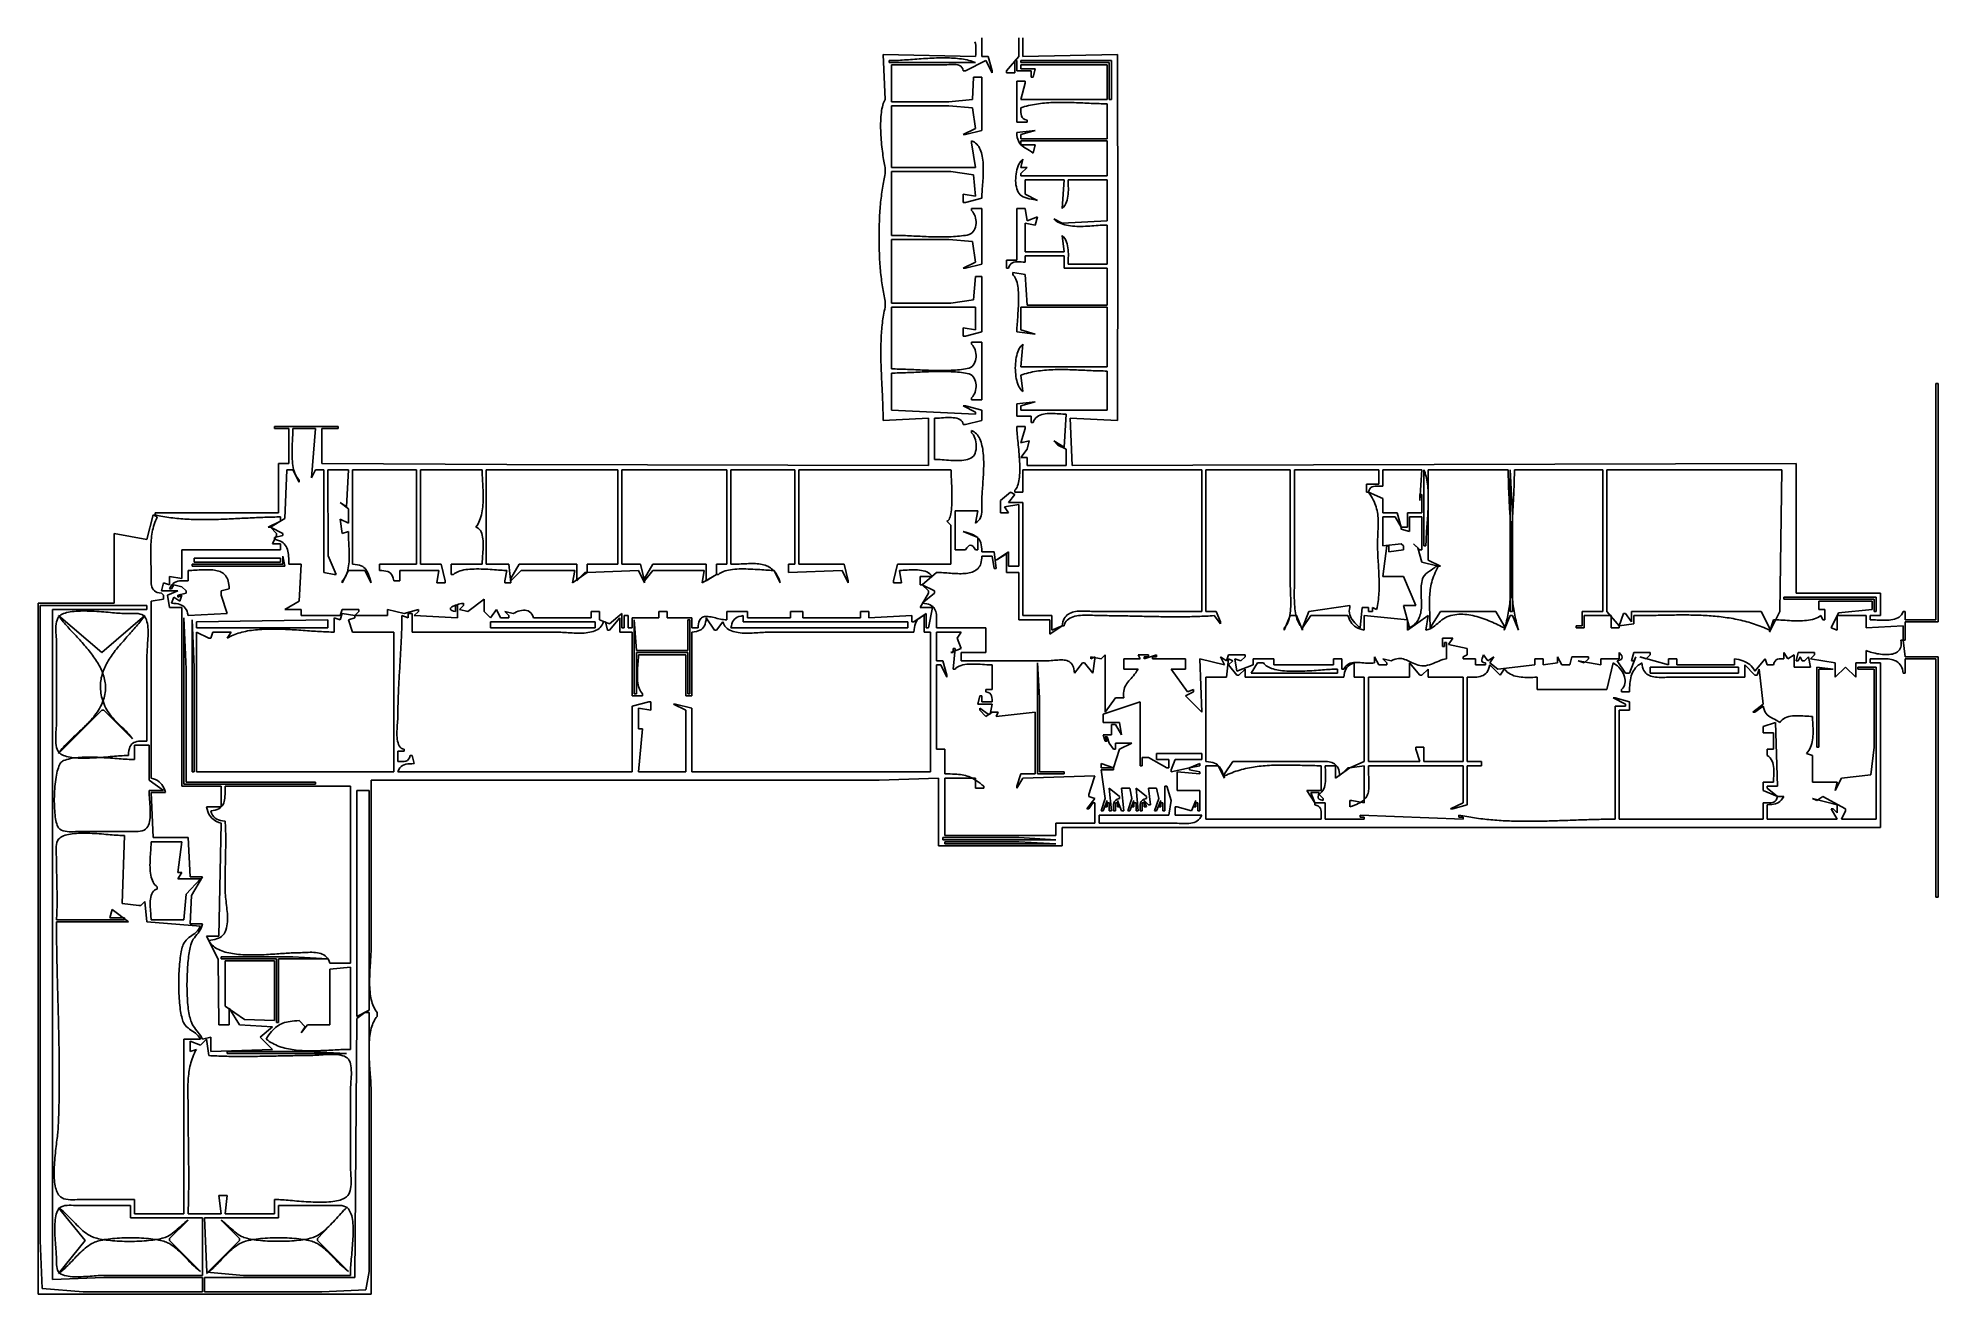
# Model space of a CAD drawing. Header units: metres. Extents: x 159 to 1083, y 118 to 729.
import ezdxf

# ---------------------------------------------------------------- set-up
doc = ezdxf.new("R2010")
doc.units = ezdxf.units.M

msp = doc.modelspace()

# ---------------------------------------------------------------- linework, layer by layer
for p, q in [((571, 699), (570, 721)), ((570, 721), (615, 720)), ((614.9221, 726.3373), (614.6519, 727.0748)), ((615.0813, 725.5276), (614.9221, 726.3373)), ((615, 720), (615.0215, 720.9253)), ((615.0215, 720.9253), (615.0706, 721.8691)), ((615.0706, 721.8691), (615.1242, 722.8164)), ((615.1527, 724.6608), (615.0813, 725.5276)), ((615.1242, 722.8164), (615.1593, 723.752)), ((615.1593, 723.752), (615.1527, 724.6608)), ((618, 729), (618, 720)), ((636, 720), (636, 729)), ((638, 729), (638, 720)), ((638, 720), (684, 721)), ((684, 721), (684.0895, 632)), ((573.8455, 718.0057), (573, 718)), ((573, 718), (573, 717)), ((573, 717), (615, 717)), ((574.7129, 718.0222), (573.8455, 718.0057)), ((600, 716), (574, 716)), ((574, 716), (574, 698)), ((575.6011, 718.0487), (574.7129, 718.0222)), ((576.5089, 718.0842), (575.6011, 718.0487)), ((577.4351, 718.1278), (576.5089, 718.0842)), ((578.3787, 718.1787), (577.4351, 718.1278)), ((579.3384, 718.236), (578.3787, 718.1787)), ((580.3131, 718.2987), (579.3384, 718.236)), ((581.3017, 718.366), (580.3131, 718.2987)), ((582.3031, 718.437), (581.3017, 718.366)), ((583.316, 718.5107), (582.3031, 718.437)), ((584.3394, 718.5864), (583.316, 718.5107)), ((585.3721, 718.6631), (584.3394, 718.5864)), ((586.4129, 718.7398), (585.3721, 718.6631)), ((587.4607, 718.8158), (586.4129, 718.7398)), ((588.5145, 718.8901), (587.4607, 718.8158)), ((589.5729, 718.9619), (588.5145, 718.8901)), ((590.6349, 719.0301), (589.5729, 718.9619)), ((591.6993, 719.0941), (590.6349, 719.0301)), ((592.765, 719.1527), (591.6993, 719.0941)), ((593.8309, 719.2053), (592.765, 719.1527)), ((594.8958, 719.2508), (593.8309, 719.2053)), ((595.9585, 719.2883), (594.8958, 719.2508)), ((597.0179, 719.3171), (595.9585, 719.2883)), ((598.0729, 719.3361), (597.0179, 719.3171)), ((599.1224, 719.3446), (598.0729, 719.3361)), ((600.1651, 719.3415), (599.1224, 719.3446)), ((600.9274, 716.0215), (600, 716)), ((601.1999, 719.326), (600.1651, 719.3415)), ((601.8726, 716.0708), (600.9274, 716.0215)), ((602.2257, 719.2973), (601.1999, 719.326)), ((602.8206, 716.1248), (601.8726, 716.0708)), ((603.2414, 719.2544), (602.2257, 719.2973)), ((603.7564, 716.1602), (602.8206, 716.1248)), ((604.2457, 719.1964), (603.2414, 719.2544)), ((604.6649, 716.1539), (603.7564, 716.1602)), ((605.2376, 719.1224), (604.2457, 719.1964)), ((605.5311, 716.0828), (604.6649, 716.1539)), ((606.216, 719.0316), (605.2376, 719.1224)), ((606.34, 715.9238), (605.5311, 716.0828)), ((607.1795, 718.9231), (606.216, 719.0316)), ((607.0767, 715.6537), (606.34, 715.9238)), ((607.726, 715.2494), (607.0767, 715.6537)), ((608.1273, 718.7958), (607.1795, 718.9231)), ((608.273, 714.6878), (607.726, 715.2494)), ((609.0579, 718.6491), (608.1273, 718.7958)), ((608.7026, 713.9457), (608.273, 714.6878)), ((609, 713), (608.7026, 713.9457)), ((610, 713), (609, 713)), ((609.9705, 718.4819), (609.0579, 718.6491)), ((610.8637, 718.2935), (609.9705, 718.4819)), ((620, 718), (610, 713)), ((611.7364, 718.0828), (610.8637, 718.2935)), ((612.5876, 717.8489), (611.7364, 718.0828)), ((613.416, 717.5911), (612.5876, 717.8489)), ((614.2205, 717.3084), (613.416, 717.5911)), ((615, 717), (614.2205, 717.3084)), ((618, 720), (621, 720)), ((623, 712), (620, 718)), ((621, 720), (623, 713)), ((623, 713), (623, 712)), ((630, 713), (636, 720)), ((630, 712), (630, 713)), ((634, 712), (630, 712)), ((635, 718), (634, 718)), ((634, 718), (634, 712)), ((635, 713), (635, 718)), ((642, 713), (635, 713)), ((637, 718), (637, 717)), ((681, 718), (637, 718)), ((637, 717), (680, 717)), ((679, 716), (637, 716)), ((637, 716), (637, 714)), ((637, 714), (644, 714)), ((642, 710), (642, 713)), ((644, 714), (643, 710)), ((679, 699), (679, 716)), ((680, 717), (680, 699)), ((681, 699), (681, 718)), ((613.3966, 699.0278), (614, 710)), ((614, 710), (618, 710)), ((618, 710), (618, 684)), ((635, 688), (635, 708)), ((635, 708), (639, 708)), ((639, 707), (637, 699)), ((639, 708), (639, 707)), ((643, 710), (642, 710)), ((569.1271, 692.7418), (569.2654, 693.6977)), ((569.2654, 693.6977), (569.429, 694.6119)), ((569.429, 694.6119), (569.6189, 695.4803)), ((569.6189, 695.4803), (569.8362, 696.2991)), ((569.8362, 696.2991), (570.0819, 697.0644)), ((570.0819, 697.0644), (570.3571, 697.7722)), ((570.3571, 697.7722), (570.6627, 698.4187)), ((570.6627, 698.4187), (571, 699)), ((574, 698), (602, 698)), ((602, 696), (574, 696)), ((574, 696), (574, 666)), ((602, 698), (613.3966, 699.0278)), ((613.3966, 694.9722), (602, 696)), ((615, 685), (613.3966, 694.9722)), ((637, 695), (636.9932, 693.855)), ((636.9932, 693.855), (636.9959, 692.8175)), ((637, 699), (679, 699)), ((637.9059, 695.3097), (637, 695)), ((638.8233, 695.5964), (637.9059, 695.3097)), ((639.7515, 695.8608), (638.8233, 695.5964)), ((640.69, 696.1037), (639.7515, 695.8608)), ((641.6383, 696.3258), (640.69, 696.1037)), ((642.596, 696.528), (641.6383, 696.3258)), ((643.5624, 696.711), (642.596, 696.528)), ((644.5372, 696.8755), (643.5624, 696.711)), ((645.5198, 697.0224), (644.5372, 696.8755)), ((646.5097, 697.1524), (645.5198, 697.0224)), ((647.5063, 697.2663), (646.5097, 697.1524)), ((648.5092, 697.3649), (647.5063, 697.2663)), ((649.5179, 697.4488), (648.5092, 697.3649)), ((650.5319, 697.519), (649.5179, 697.4488)), ((651.5506, 697.5761), (650.5319, 697.519)), ((652.5736, 697.6209), (651.5506, 697.5761)), ((653.6003, 697.6542), (652.5736, 697.6209)), ((654.6302, 697.6768), (653.6003, 697.6542)), ((655.6629, 697.6894), (654.6302, 697.6768)), ((656.6978, 697.6929), (655.6629, 697.6894)), ((657.7344, 697.6879), (656.6978, 697.6929)), ((658.7722, 697.6752), (657.7344, 697.6879)), ((659.8107, 697.6557), (658.7722, 697.6752)), ((660.8494, 697.63), (659.8107, 697.6557)), ((661.8877, 697.599), (660.8494, 697.63)), ((662.9253, 697.5635), (661.8877, 697.599)), ((663.9615, 697.5241), (662.9253, 697.5635)), ((664.9959, 697.4817), (663.9615, 697.5241)), ((666.0279, 697.437), (664.9959, 697.4817)), ((667.0571, 697.3908), (666.0279, 697.437)), ((668.0829, 697.3439), (667.0571, 697.3908)), ((669.1048, 697.297), (668.0829, 697.3439)), ((670.1224, 697.251), (669.1048, 697.297)), ((671.1351, 697.2065), (670.1224, 697.251)), ((672.1424, 697.1644), (671.1351, 697.2065)), ((673.1438, 697.1254), (672.1424, 697.1644)), ((674.1388, 697.0903), (673.1438, 697.1254)), ((675.1269, 697.0598), (674.1388, 697.0903)), ((676.1075, 697.0348), (675.1269, 697.0598)), ((677.0803, 697.0159), (676.1075, 697.0348)), ((678.0446, 697.0041), (677.0803, 697.0159)), ((679, 697), (678.0446, 697.0041)), ((679, 680), (679, 697)), ((680, 699), (681, 699)), ((568.7703, 686.3465), (568.7787, 687.4713)), ((568.78, 685.2071), (568.7703, 686.3465)), ((568.7787, 687.4713), (568.8061, 688.5778)), ((568.8066, 684.0571), (568.78, 685.2071)), ((568.8061, 688.5778), (568.8536, 689.662)), ((568.8491, 682.9005), (568.8066, 684.0571)), ((568.8536, 689.662), (568.9223, 690.72)), ((568.9223, 690.72), (569.0131, 691.7479)), ((569.0131, 691.7479), (569.1271, 692.7418)), ((609, 682), (615, 685)), ((618, 684), (610, 682)), ((640, 688), (635, 688)), ((635, 683), (644, 684)), ((636.9959, 692.8175), (637.0579, 691.8901)), ((644, 684), (637, 682)), ((637.0579, 691.8901), (637.229, 691.0756)), ((637.229, 691.0756), (637.5589, 690.3766)), ((637.5589, 690.3766), (638.0975, 689.7959)), ((638.0975, 689.7959), (638.8946, 689.3361)), ((638.8946, 689.3361), (640, 689)), ((640, 689), (640, 688)), ((568.9065, 681.7411), (568.8491, 682.9005)), ((568.9778, 680.5829), (568.9065, 681.7411)), ((569.0618, 679.4296), (568.9778, 680.5829)), ((569.1577, 678.2854), (569.0618, 679.4296)), ((569.2642, 677.1539), (569.1577, 678.2854)), ((569.3804, 676.0392), (569.2642, 677.1539)), ((569.5053, 674.9452), (569.3804, 676.0392)), ((569.6378, 673.8757), (569.5053, 674.9452)), ((610, 682), (609, 682)), ((613, 678), (613, 679)), ((613, 679), (613.7207, 678.6876)), ((615, 666), (613, 678)), ((613.7207, 678.6876), (614.3813, 678.3057)), ((614.3813, 678.3057), (614.9842, 677.8578)), ((614.9842, 677.8578), (615.5318, 677.3475)), ((615.5318, 677.3475), (616.0264, 676.7785)), ((616.0264, 676.7785), (616.4704, 676.1544)), ((616.4704, 676.1544), (616.8662, 675.4787)), ((616.8662, 675.4787), (617.2161, 674.7552)), ((617.2161, 674.7552), (617.5225, 673.9875)), ((635.081, 681.7545), (635, 683)), ((635.2362, 680.6695), (635.081, 681.7545)), ((635.4631, 679.727), (635.2362, 680.6695)), ((635.7598, 678.9092), (635.4631, 679.727)), ((636.1239, 678.1979), (635.7598, 678.9092)), ((636.5534, 677.5754), (636.1239, 678.1979)), ((637.046, 677.0235), (636.5534, 677.5754)), ((637, 682), (637, 680)), ((637, 680), (679, 680)), ((679, 679), (637, 679)), ((637, 679), (637, 677)), ((637, 677), (644, 677)), ((637.5996, 676.5245), (637.046, 677.0235)), ((638.212, 676.0602), (637.5996, 676.5245)), ((638.8811, 675.6128), (638.212, 676.0602)), ((639.6046, 675.1642), (638.8811, 675.6128)), ((640.3804, 674.6966), (639.6046, 675.1642)), ((641.2064, 674.192), (640.3804, 674.6966)), ((644, 677), (643, 673)), ((679, 662), (679, 679)), ((569.7768, 672.8347), (569.6378, 673.8757)), ((569.9213, 671.8261), (569.7768, 672.8347)), ((570.0703, 670.8537), (569.9213, 671.8261)), ((570.2227, 669.9216), (570.0703, 670.8537)), ((570.3776, 669.0334), (570.2227, 669.9216)), ((570.5337, 668.1933), (570.3776, 669.0334)), ((570.6902, 667.4051), (570.5337, 668.1933)), ((570.846, 666.6727), (570.6902, 667.4051)), ((571, 666), (570.846, 666.6727)), ((571, 663), (571, 666)), ((574, 666), (615, 666)), ((617.5225, 673.9875), (617.7879, 673.1791)), ((617.7879, 673.1791), (618.0145, 672.3337)), ((618.0145, 672.3337), (618.2048, 671.4548)), ((618.2048, 671.4548), (618.3611, 670.5463)), ((618.3611, 670.5463), (618.4858, 669.6115)), ((618.4858, 669.6115), (618.5813, 668.6542)), ((618.5813, 668.6542), (618.6499, 667.6781)), ((618.6499, 667.6781), (618.6941, 666.6866)), ((618.6941, 666.6866), (618.7161, 665.6834)), ((618.7161, 665.6834), (618.7184, 664.6722)), ((635.0429, 664.8564), (635.3217, 665.824)), ((635.3217, 665.824), (635.6507, 666.7347)), ((635.6507, 666.7347), (636.0284, 667.5761)), ((636.0284, 667.5761), (636.4536, 668.3357)), ((636.4536, 668.3357), (636.9248, 669.0011)), ((636.9248, 669.0011), (637.4407, 669.56)), ((638, 670), (637, 666)), ((637, 666), (640, 666)), ((640, 666), (637, 663)), ((637.4407, 669.56), (638, 670)), ((642.0803, 673.6325), (641.2064, 674.192)), ((643, 673), (642.0803, 673.6325)), ((569.6527, 655.9709), (569.7992, 656.9029)), ((569.7992, 656.9029), (569.9521, 657.8208)), ((569.9521, 657.8208), (570.1111, 658.7241)), ((570.1111, 658.7241), (570.2764, 659.6121)), ((570.2764, 659.6121), (570.4479, 660.4843)), ((570.4479, 660.4843), (570.6257, 661.34)), ((570.6257, 661.34), (570.8097, 662.1788)), ((570.8097, 662.1788), (571, 663)), ((603, 664), (574, 664)), ((574, 664), (574, 633)), ((613.9722, 662.3966), (603, 664)), ((615, 652), (613.9722, 662.3966)), ((618.3115, 656.7272), (618.2431, 655.8065)), ((618.3816, 657.6725), (618.3115, 656.7272)), ((618.4509, 658.6387), (618.3816, 657.6725)), ((618.5171, 659.6222), (618.4509, 658.6387)), ((618.5779, 660.6193), (618.5171, 659.6222)), ((618.6307, 661.6265), (618.5779, 660.6193)), ((618.6734, 662.6402), (618.6307, 661.6265)), ((618.7034, 663.6566), (618.6734, 662.6402)), ((618.7184, 664.6722), (618.7034, 663.6566)), ((634.4488, 659.5987), (634.4564, 660.6648)), ((634.4995, 658.55), (634.4488, 659.5987)), ((634.4564, 660.6648), (634.5209, 661.7361)), ((634.61, 657.5313), (634.4995, 658.55)), ((634.5209, 661.7361), (634.6411, 662.8)), ((634.7815, 656.5549), (634.61, 657.5313)), ((634.6411, 662.8), (634.8156, 663.8443)), ((635.0155, 655.6333), (634.7815, 656.5549)), ((634.8156, 663.8443), (635.0429, 664.8564)), ((637, 663), (637, 662)), ((637, 662), (679, 662)), ((658, 660), (639, 660)), ((639, 660), (639, 653)), ((657, 646), (658, 660)), ((679, 660), (660, 660)), ((660, 660), (660.01, 658.9765)), ((660.01, 658.9765), (660.0334, 657.9563)), ((660.0334, 657.9563), (660.0602, 656.9416)), ((660.0602, 656.9416), (660.0804, 655.9347)), ((679, 640), (679, 660)), ((568.5299, 646.0061), (568.6141, 647.0466)), ((568.6141, 647.0466), (568.7046, 648.0788)), ((568.7046, 648.0788), (568.8013, 649.1023)), ((568.8013, 649.1023), (568.9042, 650.1163)), ((568.9042, 650.1163), (569.0133, 651.1205)), ((569.0133, 651.1205), (569.1287, 652.114)), ((569.1287, 652.114), (569.2504, 653.0964)), ((569.2504, 653.0964), (569.3782, 654.0671)), ((569.3782, 654.0671), (569.5123, 655.0255)), ((569.5123, 655.0255), (569.6527, 655.9709)), ((609, 649), (609, 653)), ((609, 653), (615, 652)), ((610, 649), (609, 649)), ((618, 651), (610, 649)), ((618.0087, 651.6975), (618, 651)), ((618.0333, 652.4412), (618.0087, 651.6975)), ((618.0714, 653.2276), (618.0333, 652.4412)), ((618.1207, 654.0531), (618.0714, 653.2276)), ((618.1787, 654.9139), (618.1207, 654.0531)), ((618.2431, 655.8065), (618.1787, 654.9139)), ((635.3133, 654.7788), (635.0155, 655.6333)), ((635.6763, 654.0039), (635.3133, 654.7788)), ((636.1058, 653.3209), (635.6763, 654.0039)), ((636.6033, 652.7423), (636.1058, 653.3209)), ((637.3312, 652.1591), (636.6034, 652.7423)), ((638.1707, 651.6977), (637.3312, 652.1591)), ((639.0959, 651.3359), (638.1707, 651.6977)), ((639, 653), (645, 650)), ((640.0809, 651.0511), (639.0959, 651.3359)), ((641.1001, 650.821), (640.0809, 651.0511)), ((642.1274, 650.6233), (641.1001, 650.821)), ((643.137, 650.4354), (642.1274, 650.6233)), ((644.1032, 650.2351), (643.137, 650.4354)), ((645, 650), (644.1032, 650.2351)), ((658.3107, 647.5844), (657.7137, 646.7762)), ((658.8009, 648.4224), (658.3107, 647.5844)), ((659.1944, 649.288), (658.8009, 648.4224)), ((659.5011, 650.179), (659.1944, 649.288)), ((659.7311, 651.0932), (659.5011, 650.179)), ((659.8943, 652.0284), (659.7311, 651.0932)), ((660.0009, 652.9824), (659.8943, 652.0284)), ((660.0607, 653.9529), (660.0009, 652.9824)), ((660.0839, 654.9377), (660.0607, 653.9529)), ((660.0804, 655.9347), (660.0839, 654.9377)), ((568.0808, 637.4573), (568.1151, 638.5423)), ((568.1151, 638.5423), (568.1557, 639.6238)), ((568.1557, 639.6238), (568.2025, 640.7012)), ((568.2025, 640.7012), (568.2555, 641.7739)), ((568.2555, 641.7739), (568.3147, 642.8413)), ((568.3147, 642.8413), (568.3802, 643.9029)), ((568.3802, 643.9029), (568.452, 644.958)), ((568.452, 644.958), (568.5299, 646.0061)), ((613, 645), (613, 646)), ((613, 646), (618, 646)), ((613.5486, 644.4373), (613, 645)), ((614.0225, 643.7824), (613.5486, 644.4373)), ((614.4201, 643.0503), (614.0225, 643.7824)), ((614.7394, 642.2561), (614.4201, 643.0503)), ((614.9787, 641.4149), (614.7394, 642.2561)), ((614.9101, 637.0321), (615.0985, 637.8819)), ((615.136, 640.5418), (614.9787, 641.4149)), ((615.0985, 637.8819), (615.1977, 638.7602)), ((615.2096, 639.6518), (615.136, 640.5418)), ((615.1977, 638.7602), (615.2096, 639.6518)), ((618, 646), (618, 619)), ((635, 621), (635, 646)), ((635, 646), (639, 646)), ((639, 646), (640, 640)), ((644, 638), (639, 639)), ((639, 639), (639, 625)), ((640, 640), (645, 642)), ((645, 642), (644, 638)), ((653.6183, 640.4185), (653, 641)), ((653, 641), (657, 639)), ((654.2902, 639.8987), (653.6183, 640.4185)), ((655.0122, 639.4374), (654.2902, 639.8987)), ((655.7808, 639.0316), (655.0122, 639.4374)), ((656.5923, 638.6783), (655.7808, 639.0316)), ((657.4434, 638.3743), (656.5923, 638.6783)), ((657.7137, 646.7762), (657, 646)), ((657, 639), (679, 640)), ((658.3303, 638.1166), (657.4434, 638.3743)), ((659.2497, 637.9023), (658.3303, 638.1166)), ((660.1979, 637.7281), (659.2497, 637.9023)), ((661.1715, 637.5911), (660.1979, 637.7281)), ((662.1669, 637.4882), (661.1715, 637.5911)), ((671.5233, 637.5935), (670.4907, 637.5268)), ((672.5423, 637.6638), (671.5233, 637.5935)), ((673.5443, 637.7347), (672.5423, 637.6638)), ((674.5257, 637.803), (673.5443, 637.7347)), ((675.4829, 637.8658), (674.5257, 637.803)), ((676.4125, 637.9199), (675.4829, 637.8658)), ((677.3109, 637.9623), (676.4125, 637.9199)), ((678.1746, 637.99), (677.3109, 637.9623)), ((679, 638), (678.1746, 637.99)), ((679, 619), (679, 638)), ((568.0029, 631.9999), (568.006, 633.0937)), ((568.006, 630.9061), (568.0029, 631.9999)), ((568.006, 633.0937), (568.0153, 634.187)), ((568.0153, 629.8129), (568.006, 630.9061)), ((568.0153, 634.187), (568.0309, 635.279)), ((568.0309, 628.7208), (568.0153, 629.8129)), ((568.0309, 635.279), (568.0528, 636.3693)), ((568.0528, 627.6305), (568.0309, 628.7208)), ((568.0528, 636.3693), (568.0808, 637.4573)), ((574, 633), (574.9616, 632.996)), ((602, 631), (574, 631)), ((574, 631), (574, 600)), ((574.9616, 632.996), (575.9302, 632.9848)), ((575.9302, 632.9848), (576.9053, 632.9668)), ((576.9053, 632.9668), (577.8864, 632.9428)), ((577.8864, 632.9428), (578.8732, 632.9134)), ((578.8732, 632.9134), (579.8652, 632.8793)), ((579.8652, 632.8793), (580.862, 632.8412)), ((580.862, 632.8412), (581.8632, 632.7997)), ((581.8632, 632.7997), (582.8684, 632.7556)), ((582.8684, 632.7556), (583.8772, 632.7094)), ((583.8772, 632.7094), (584.8891, 632.6619)), ((584.8891, 632.6619), (585.9038, 632.6138)), ((585.9038, 632.6138), (586.9207, 632.5656)), ((586.9207, 632.5656), (587.9396, 632.518)), ((587.9396, 632.518), (588.96, 632.4718)), ((588.96, 632.4718), (589.9814, 632.4277)), ((589.9814, 632.4277), (591.0035, 632.3861)), ((591.0035, 632.3861), (592.0258, 632.348)), ((592.0258, 632.348), (593.0479, 632.3138)), ((593.0479, 632.3138), (594.0695, 632.2843)), ((594.0695, 632.2843), (595.09, 632.2602)), ((595.09, 632.2602), (596.1091, 632.2421)), ((596.1091, 632.2421), (597.1263, 632.2306)), ((597.1263, 632.2306), (598.1413, 632.2266)), ((598.1413, 632.2266), (599.1537, 632.2305)), ((599.1537, 632.2305), (600.1629, 632.2432)), ((600.1629, 632.2432), (601.1686, 632.2652)), ((601.1686, 632.2652), (602.1704, 632.2973)), ((613.3966, 629.9722), (602, 631)), ((602.1704, 632.2973), (603.1679, 632.3401)), ((603.1679, 632.3401), (604.1605, 632.3942)), ((604.1605, 632.3942), (605.1481, 632.4604)), ((605.1481, 632.4604), (606.13, 632.5393)), ((606.13, 632.5393), (607.1059, 632.6316)), ((607.1059, 632.6316), (608.0754, 632.738)), ((608.0754, 632.738), (609.0381, 632.859)), ((609.0381, 632.859), (609.9935, 632.9955)), ((609.9935, 632.9955), (610.9413, 633.1481)), ((610.9413, 633.1481), (611.8049, 633.3761)), ((611.8049, 633.3761), (612.5666, 633.7382)), ((612.5666, 633.7382), (613.2282, 634.2193)), ((613.2282, 634.2193), (613.7915, 634.8044)), ((615, 620), (613.3966, 629.9722)), ((613.7915, 634.8044), (614.2584, 635.4782)), ((614.2584, 635.4782), (614.6306, 636.2259)), ((614.6306, 636.2259), (614.9101, 637.0321)), ((658, 625), (657, 633)), ((657, 633), (657.7137, 632.2237)), ((657.7137, 632.2237), (658.3107, 631.4155)), ((658.3107, 631.4155), (658.8009, 630.5775)), ((658.8009, 630.5775), (659.1944, 629.7118)), ((659.1944, 629.7118), (659.5011, 628.8208)), ((659.5011, 628.8208), (659.7311, 627.9066)), ((663.1805, 637.4164), (662.1669, 637.4882)), ((664.2089, 637.3725), (663.1805, 637.4164)), ((665.2485, 637.3537), (664.2089, 637.3725)), ((666.2957, 637.3567), (665.2485, 637.3537)), ((667.3471, 637.3786), (666.2957, 637.3567)), ((668.3991, 637.4163), (667.3471, 637.3786)), ((669.4481, 637.4667), (668.3991, 637.4163)), ((670.4907, 637.5268), (669.4481, 637.4667)), ((684.0895, 632), (684, 543)), ((568.0808, 626.5426), (568.0528, 627.6305)), ((568.1151, 625.4575), (568.0808, 626.5426)), ((568.1557, 624.376), (568.1151, 625.4575)), ((568.2025, 623.2986), (568.1557, 624.376)), ((568.2555, 622.2259), (568.2025, 623.2986)), ((568.3147, 621.1585), (568.2555, 622.2259)), ((568.3802, 620.0969), (568.3147, 621.1585)), ((568.452, 619.0418), (568.3802, 620.0969)), ((609, 617), (615, 620)), ((630, 617), (630, 621)), ((630, 621), (635, 621)), ((632.2605, 619.2731), (631.7243, 618.7172)), ((632.8954, 619.6629), (632.2605, 619.2731)), ((633.6157, 619.9135), (632.8954, 619.6629)), ((634.4085, 620.0519), (633.6157, 619.9135)), ((635.2606, 620.1049), (634.4085, 620.0519)), ((636.1588, 620.0993), (635.2606, 620.1049)), ((637.0902, 620.062), (636.1588, 620.0993)), ((638.0416, 620.0199), (637.0902, 620.062)), ((639, 620), (638.0416, 620.0199)), ((639, 625), (658, 625)), ((658, 623), (639, 623)), ((639, 623), (639, 620)), ((658, 617), (658, 623)), ((659.7311, 627.9066), (659.8943, 626.9714)), ((659.8943, 626.9714), (660.0009, 626.0175)), ((660.01, 620.0234), (660, 619)), ((660.0009, 626.0175), (660.0607, 625.047)), ((660.0334, 621.0436), (660.01, 620.0234)), ((660.0602, 622.0582), (660.0334, 621.0436)), ((660.0804, 623.0652), (660.0602, 622.0582)), ((660.0607, 625.047), (660.0839, 624.0622)), ((660.0839, 624.0622), (660.0804, 623.0652)), ((568.5299, 617.9937), (568.452, 619.0418)), ((568.6141, 616.9533), (568.5299, 617.9937)), ((568.7046, 615.921), (568.6141, 616.9533)), ((568.8013, 614.8976), (568.7046, 615.921)), ((568.9042, 613.8835), (568.8013, 614.8976)), ((569.0133, 612.8794), (568.9042, 613.8835)), ((569.1287, 611.8858), (569.0133, 612.8794)), ((569.2504, 610.9034), (569.1287, 611.8858)), ((569.3782, 609.9328), (569.2504, 610.9034)), ((569.5123, 608.9744), (569.3782, 609.9328)), ((610, 617), (609, 617)), ((618, 619), (610, 617)), ((613.9722, 601.6034), (615, 613)), ((615, 613), (618, 613)), ((618, 613), (618, 586)), ((631, 617), (630, 617)), ((631.2997, 617.9685), (631, 617)), ((631.7243, 618.7172), (631.2997, 617.9685)), ((633, 614), (633, 615)), ((633, 615), (639, 614)), ((633.4713, 613.5233), (633, 614)), ((633.8921, 612.9664), (633.4713, 613.5233)), ((634.2648, 612.3343), (633.8921, 612.9664)), ((634.5917, 611.6323), (634.2648, 612.3343)), ((634.8754, 610.8658), (634.5917, 611.6323)), ((635.1182, 610.0398), (634.8754, 610.8658)), ((635.3226, 609.1596), (635.1182, 610.0398)), ((639, 614), (640, 599)), ((679, 617), (658, 617)), ((660, 619), (679, 619)), ((679, 599), (679, 617)), ((569.6527, 608.0289), (569.5123, 608.9744)), ((569.7992, 607.0969), (569.6527, 608.0289)), ((569.9521, 606.179), (569.7992, 607.0969)), ((570.1111, 605.2758), (569.9521, 606.179)), ((570.2764, 604.3878), (570.1111, 605.2758)), ((570.4479, 603.5156), (570.2764, 604.3878)), ((570.6257, 602.6599), (570.4479, 603.5156)), ((570.8097, 601.8211), (570.6257, 602.6599)), ((571, 601), (570.8097, 601.8211)), ((571, 598), (571, 601)), ((603, 600), (613.9722, 601.6034)), ((635.4909, 608.2305), (635.3226, 609.1596)), ((635.6257, 607.2577), (635.4909, 608.2305)), ((635.7294, 606.2464), (635.6257, 607.2577)), ((635.8043, 605.2019), (635.7294, 606.2464)), ((635.853, 604.1293), (635.8043, 605.2019)), ((635.8332, 599.6638), (635.8654, 600.796)), ((635.8778, 603.034), (635.853, 604.1293)), ((635.8654, 600.796), (635.8811, 601.9212)), ((635.8811, 601.9212), (635.8778, 603.034)), ((569.7742, 591.334), (569.9117, 592.3035)), ((569.9117, 592.3035), (570.0611, 593.2676)), ((570.0611, 593.2676), (570.2228, 594.2261)), ((570.2228, 594.2261), (570.3972, 595.1789)), ((570.3972, 595.1789), (570.5846, 596.1256)), ((570.5846, 596.1256), (570.7854, 597.066)), ((570.7854, 597.066), (571, 598)), ((574, 600), (603, 600)), ((615, 598), (574, 598)), ((574, 598), (574, 568)), ((615, 587), (615, 598)), ((635.2695, 590.9791), (635.347, 591.9795)), ((635.347, 591.9795), (635.4274, 593.0148)), ((635.4274, 593.0148), (635.5081, 594.0796)), ((635.5081, 594.0796), (635.5869, 595.1687)), ((635.5869, 595.1687), (635.6612, 596.2769)), ((635.6612, 596.2769), (635.7286, 597.399)), ((635.7286, 597.399), (635.7868, 598.5297)), ((635.7868, 598.5297), (635.8332, 599.6638)), ((679, 598), (637, 598)), ((637, 598), (637, 587)), ((640, 599), (679, 599)), ((679, 569), (679, 598)), ((568.9744, 581.3956), (569.0129, 582.406)), ((569.0129, 582.406), (569.0596, 583.4132)), ((569.0596, 583.4132), (569.1149, 584.4173)), ((569.1149, 584.4173), (569.1792, 585.4177)), ((569.1792, 585.4177), (569.2528, 586.4145)), ((569.2528, 586.4145), (569.3362, 587.4073)), ((569.3362, 587.4073), (569.4296, 588.3958)), ((569.4296, 588.3958), (569.5336, 589.38)), ((569.5336, 589.38), (569.6483, 590.3594)), ((569.6483, 590.3594), (569.7742, 591.334)), ((609, 584), (609, 588)), ((609, 588), (615, 587)), ((610, 584), (609, 584)), ((618, 586), (610, 584)), ((635, 586), (635.0095, 586.6818)), ((644, 585), (635, 586)), ((635.0095, 586.6818), (635.0364, 587.4298)), ((635.0364, 587.4298), (635.0783, 588.2388)), ((635.0783, 588.2388), (635.1327, 589.1035)), ((635.1327, 589.1035), (635.1973, 590.0186)), ((635.1973, 590.0186), (635.2695, 590.9791)), ((637, 587), (644, 585)), ((568.8932, 576.306), (568.8959, 577.3282)), ((568.8966, 575.2821), (568.8932, 576.306)), ((568.8959, 577.3282), (568.905, 578.3485)), ((568.9056, 574.2568), (568.8966, 575.2821)), ((568.905, 578.3485), (568.9209, 579.3667)), ((568.92, 573.2302), (568.9056, 574.2568)), ((568.9393, 572.2027), (568.92, 573.2302)), ((568.9209, 579.3667), (568.9439, 580.3824)), ((568.9439, 580.3824), (568.9744, 581.3956)), ((613, 580), (613, 581)), ((613, 581), (618, 581)), ((613.5486, 579.4373), (613, 580)), ((614.0226, 578.7823), (613.5486, 579.4373)), ((614.4201, 578.0502), (614.0226, 578.7823)), ((614.7395, 577.256), (614.4201, 578.0502)), ((614.9787, 576.4148), (614.7395, 577.256)), ((614.9101, 572.0321), (615.0985, 572.8819)), ((615.1361, 575.5417), (614.9787, 576.4148)), ((615.0985, 572.8819), (615.1978, 573.7602)), ((615.2097, 574.6518), (615.1361, 575.5417)), ((615.1978, 573.7602), (615.2097, 574.6518)), ((618, 581), (618, 553)), ((634.5945, 572.6636), (634.7648, 573.6497)), ((634.7648, 573.6497), (634.9729, 574.5991)), ((634.9729, 574.5991), (635.2188, 575.5047)), ((635.2188, 575.5047), (635.5026, 576.359)), ((635.5026, 576.359), (635.8242, 577.1549)), ((635.8242, 577.1549), (636.1837, 577.8848)), ((636.1837, 577.8848), (636.581, 578.5416)), ((636.581, 578.5416), (637.0162, 579.118)), ((638, 580), (637, 569)), ((637.0162, 579.118), (637.4891, 579.6065)), ((637.4891, 579.6065), (638, 580)), ((568.9632, 571.1743), (568.9393, 572.2027)), ((568.9913, 570.1455), (568.9632, 571.1743)), ((569.0232, 569.1163), (568.9913, 570.1455)), ((569.0587, 568.0871), (569.0232, 569.1163)), ((569.0972, 567.058), (569.0587, 568.0871)), ((569.1385, 566.0292), (569.0972, 567.058)), ((569.1821, 565.0011), (569.1385, 566.0292)), ((569.2278, 563.9738), (569.1821, 565.0011)), ((569.2751, 562.9476), (569.2278, 563.9738)), ((574, 568), (574.9616, 567.996)), ((574.9616, 566.0039), (574, 566)), ((574, 566), (574, 548)), ((574.9616, 567.996), (575.9302, 567.9848)), ((575.9302, 566.0151), (574.9616, 566.0039)), ((575.9302, 567.9848), (576.9053, 567.9668)), ((576.9053, 566.0331), (575.9302, 566.0151)), ((576.9053, 567.9668), (577.8864, 567.9428)), ((577.8864, 566.0571), (576.9053, 566.0331)), ((577.8864, 567.9428), (578.8732, 567.9134)), ((578.8732, 566.0865), (577.8864, 566.0571)), ((578.8732, 567.9134), (579.8652, 567.8793)), ((579.8652, 566.1206), (578.8732, 566.0865)), ((579.8652, 567.8793), (580.862, 567.8412)), ((580.862, 566.1587), (579.8652, 566.1206)), ((580.862, 567.8412), (581.8632, 567.7997)), ((581.8632, 566.2002), (580.862, 566.1587)), ((581.8632, 567.7997), (582.8684, 567.7556)), ((582.8684, 566.2443), (581.8632, 566.2002)), ((582.8684, 567.7556), (583.8772, 567.7094)), ((583.8772, 566.2904), (582.8684, 566.2443)), ((583.8772, 567.7094), (584.8891, 567.6619)), ((584.8891, 566.3379), (583.8772, 566.2904)), ((584.8891, 567.6619), (585.9038, 567.6138)), ((585.9038, 566.3861), (584.8891, 566.3379)), ((585.9038, 567.6138), (586.9207, 567.5656)), ((586.9207, 566.4343), (585.9038, 566.3861)), ((586.9207, 567.5656), (587.9396, 567.518)), ((587.9396, 566.4818), (586.9207, 566.4343)), ((587.9396, 567.518), (588.96, 567.4718)), ((588.96, 566.528), (587.9396, 566.4818)), ((588.96, 567.4718), (589.9814, 567.4277)), ((589.9814, 566.5722), (588.96, 566.528)), ((589.9814, 567.4277), (591.0035, 567.3861)), ((591.0035, 566.6137), (589.9814, 566.5722)), ((591.0035, 567.3861), (592.0258, 567.348)), ((592.0258, 566.6519), (591.0035, 566.6137)), ((592.0258, 567.348), (593.0479, 567.3138)), ((593.0479, 566.6861), (592.0258, 566.6519)), ((593.0479, 567.3138), (594.0695, 567.2843)), ((594.0695, 566.7155), (593.0479, 566.6861)), ((594.0695, 567.2843), (595.09, 567.2602)), ((595.09, 566.7397), (594.0695, 566.7155)), ((595.09, 567.2602), (596.1091, 567.2421)), ((596.1091, 566.7578), (595.09, 566.7397)), ((596.1091, 567.2421), (597.1263, 567.2306)), ((597.1263, 566.7692), (596.1091, 566.7578)), ((597.1263, 567.2306), (598.1413, 567.2266)), ((598.1413, 566.7733), (597.1263, 566.7692)), ((598.1413, 567.2266), (599.1537, 567.2305)), ((599.1537, 566.7693), (598.1413, 566.7733)), ((599.1537, 567.2305), (600.1629, 567.2432)), ((600.1629, 566.7566), (599.1537, 566.7693)), ((600.1629, 567.2432), (601.1686, 567.2652)), ((601.1686, 566.7346), (600.1629, 566.7566)), ((601.1686, 567.2652), (602.1704, 567.2973)), ((602.1704, 566.7025), (601.1686, 566.7346)), ((602.1704, 567.2973), (603.1679, 567.3401)), ((603.1679, 566.6598), (602.1704, 566.7025)), ((603.1679, 567.3401), (604.1605, 567.3942)), ((604.1605, 566.6056), (603.1679, 566.6598)), ((604.1605, 567.3942), (605.1481, 567.4604)), ((605.1481, 566.5394), (604.1605, 566.6056)), ((605.1481, 567.4604), (606.13, 567.5393)), ((606.13, 566.4605), (605.1481, 566.5394)), ((606.13, 567.5393), (607.1059, 567.6316)), ((607.1059, 566.3682), (606.13, 566.4605)), ((607.1059, 567.6316), (608.0754, 567.738)), ((608.0754, 566.2618), (607.1059, 566.3682)), ((608.0754, 567.738), (609.0381, 567.859)), ((609.0381, 566.1408), (608.0754, 566.2618)), ((609.0381, 567.859), (609.9935, 567.9955)), ((609.9935, 566.0043), (609.0381, 566.1408)), ((609.9935, 567.9955), (610.9413, 568.1481)), ((610.9413, 565.8518), (609.9935, 566.0043)), ((610.9413, 568.1481), (611.8049, 568.3761)), ((611.8049, 565.6238), (610.9413, 565.8518)), ((611.8049, 568.3761), (612.5666, 568.7382)), ((612.5666, 565.2617), (611.8049, 565.6238)), ((612.5666, 568.7382), (613.2282, 569.2193)), ((613.2282, 564.7805), (612.5666, 565.2617)), ((613.2282, 569.2193), (613.7915, 569.8043)), ((613.7915, 564.1955), (613.2282, 564.7805)), ((613.7915, 569.8043), (614.2584, 570.4782)), ((614.2584, 563.5216), (613.7915, 564.1955)), ((614.2584, 570.4782), (614.6307, 571.2258)), ((614.6307, 571.2258), (614.9101, 572.0321)), ((634.2918, 568.5), (634.3107, 569.5592)), ((634.3107, 567.4407), (634.2918, 568.5)), ((634.3107, 569.5592), (634.3675, 570.611)), ((634.3675, 566.3889), (634.3107, 567.4407)), ((634.3675, 570.611), (634.4621, 571.6483)), ((634.4621, 565.3516), (634.3675, 566.3889)), ((634.4621, 571.6483), (634.5945, 572.6636)), ((634.5945, 564.3363), (634.4621, 565.3516)), ((634.7648, 563.3502), (634.5945, 564.3363)), ((637, 569), (679, 569)), ((637.9059, 565.3097), (637, 565)), ((637, 565), (638, 557)), ((638.8233, 565.5964), (637.9059, 565.3097)), ((639.7514, 565.8608), (638.8233, 565.5964)), ((640.69, 566.1037), (639.7514, 565.8608)), ((641.6383, 566.3258), (640.69, 566.1037)), ((642.596, 566.528), (641.6383, 566.3258)), ((643.5624, 566.711), (642.596, 566.528)), ((644.5372, 566.8755), (643.5624, 566.711)), ((645.5198, 567.0224), (644.5372, 566.8755)), ((646.5096, 567.1524), (645.5198, 567.0224)), ((647.5063, 567.2663), (646.5096, 567.1524)), ((648.5092, 567.3649), (647.5063, 567.2663)), ((649.5179, 567.4488), (648.5092, 567.3649)), ((650.5319, 567.519), (649.5179, 567.4488)), ((651.5506, 567.5761), (650.5319, 567.519)), ((652.5736, 567.6209), (651.5506, 567.5761)), ((653.6003, 567.6542), (652.5736, 567.6209)), ((654.6302, 567.6768), (653.6003, 567.6542)), ((655.6629, 567.6894), (654.6302, 567.6768)), ((656.6977, 567.6929), (655.6629, 567.6894)), ((657.7343, 567.6879), (656.6977, 567.6929)), ((658.7721, 567.6752), (657.7343, 567.6879)), ((659.8106, 567.6557), (658.7721, 567.6752)), ((660.8493, 567.63), (659.8106, 567.6557)), ((661.8877, 567.599), (660.8493, 567.63)), ((662.9252, 567.5635), (661.8877, 567.599)), ((663.9614, 567.5241), (662.9252, 567.5635)), ((664.9958, 567.4817), (663.9614, 567.5241)), ((666.0278, 567.437), (664.9958, 567.4817)), ((667.057, 567.3908), (666.0278, 567.437)), ((668.0828, 567.3439), (667.057, 567.3908)), ((669.1048, 567.297), (668.0828, 567.3439)), ((670.1224, 567.251), (669.1048, 567.297)), ((671.135, 567.2065), (670.1224, 567.251)), ((672.1423, 567.1644), (671.135, 567.2065)), ((673.1438, 567.1254), (672.1423, 567.1644)), ((674.1388, 567.0903), (673.1438, 567.1254)), ((675.1268, 567.0598), (674.1388, 567.0903)), ((676.1075, 567.0348), (675.1268, 567.0598)), ((677.0803, 567.0159), (676.1075, 567.0348)), ((678.0446, 567.0041), (677.0803, 567.0159)), ((679, 567), (678.0446, 567.0041)), ((679, 548), (679, 567)), ((569.3237, 561.9227), (569.2751, 562.9476)), ((569.3731, 560.8993), (569.3237, 561.9227)), ((569.4232, 559.8777), (569.3731, 560.8993)), ((569.4733, 558.858), (569.4232, 559.8777)), ((569.5233, 557.8406), (569.4733, 558.858)), ((569.5728, 556.8255), (569.5233, 557.8406)), ((569.6213, 555.8132), (569.5728, 556.8255)), ((569.6685, 554.8038), (569.6213, 555.8132)), ((569.714, 553.7975), (569.6685, 554.8038)), ((613, 554), (613.5486, 554.5626)), ((613.5486, 554.5626), (614.0226, 555.2175)), ((614.0226, 555.2175), (614.4201, 555.9496)), ((614.6307, 562.774), (614.2584, 563.5216)), ((614.4201, 555.9496), (614.7395, 556.7438)), ((614.9101, 561.9678), (614.6307, 562.774)), ((614.7395, 556.7438), (614.9787, 557.585)), ((615.0985, 561.118), (614.9101, 561.9678)), ((614.9787, 557.585), (615.1361, 558.4581)), ((615.1978, 560.2397), (615.0985, 561.118)), ((615.1361, 558.4581), (615.2097, 559.348)), ((615.2097, 559.348), (615.1978, 560.2397)), ((634.9729, 562.4008), (634.7648, 563.3502)), ((635.2188, 561.4952), (634.9729, 562.4008)), ((635.5026, 560.6409), (635.2188, 561.4952)), ((635.8242, 559.845), (635.5026, 560.6409)), ((636.1837, 559.1151), (635.8242, 559.845)), ((636.581, 558.4583), (636.1837, 559.1151)), ((637.0162, 557.8819), (636.581, 558.4583)), ((637.4891, 557.3934), (637.0162, 557.8819)), ((638, 557), (637.4891, 557.3934)), ((1082, 446), (1082, 561)), ((1082, 561), (1083, 561)), ((1083, 561), (1083, 445)), ((569.7575, 552.7945), (569.714, 553.7975)), ((569.7986, 551.7951), (569.7575, 552.7945)), ((569.837, 550.7996), (569.7986, 551.7951)), ((569.8722, 549.8081), (569.837, 550.7996)), ((569.9039, 548.8208), (569.8722, 549.8081)), ((569.9317, 547.8381), (569.9039, 548.8208)), ((569.9553, 546.8601), (569.9317, 547.8381)), ((569.9743, 545.887), (569.9553, 546.8601)), ((569.9883, 544.9192), (569.9743, 545.887)), ((574, 548), (615, 546)), ((615, 547), (609, 550)), ((609, 550), (610, 550)), ((610, 550), (618, 548)), ((613, 553), (613, 554)), ((618, 553), (613, 553)), ((615, 546), (615, 547)), ((618, 548), (618, 543)), ((635, 551), (644, 552)), ((635, 545), (635, 551)), ((644, 552), (637, 550)), ((637, 550), (637, 548)), ((637, 548), (679, 548)), ((645.6033, 545.1659), (644.9264, 544.7288)), ((646.343, 545.5201), (645.6033, 545.1659)), ((647.1378, 545.7989), (646.343, 545.5201)), ((647.9801, 546.0099), (647.1378, 545.7989)), ((648.8622, 546.1606), (647.9801, 546.0099)), ((649.7764, 546.2586), (648.8622, 546.1606)), ((650.7151, 546.3114), (649.7764, 546.2586)), ((651.6706, 546.3266), (650.7151, 546.3114)), ((652.6352, 546.3117), (651.6706, 546.3266)), ((653.6013, 546.2743), (652.6352, 546.3117)), ((654.5613, 546.2219), (653.6013, 546.2743)), ((655.5074, 546.1622), (654.5613, 546.2219)), ((656.4319, 546.1025), (655.5074, 546.1622)), ((657.3273, 546.0506), (656.4319, 546.1025)), ((658.1859, 546.0139), (657.3273, 546.0506)), ((658, 530), (659, 546)), ((659, 546), (658.1859, 546.0139)), ((274, 539), (274, 540)), ((274, 540), (305, 540)), ((281, 539), (274, 539)), ((281, 522), (281, 539)), ((282.9327, 536.6033), (282.8882, 535.7026)), ((282.9681, 537.4566), (282.9327, 536.6033)), ((282.9915, 538.2572), (282.9681, 537.4566)), ((283, 539), (282.9915, 538.2572)), ((294, 539), (283, 539)), ((292, 515), (294, 539)), ((305, 539), (297, 539)), ((297, 539), (297, 522)), ((305, 540), (305, 539)), ((569.997, 543.9567), (569.9883, 544.9192)), ((570, 543), (569.997, 543.9567)), ((592, 544), (570, 543)), ((592, 521), (592, 544)), ((595.7407, 544.0166), (595, 544)), ((595, 544), (595, 524)), ((596.5526, 544.0605), (595.7407, 544.0166)), ((597.4233, 544.1225), (596.5526, 544.0605)), ((598.3402, 544.1933), (597.4233, 544.1225)), ((599.2907, 544.264), (598.3402, 544.1933)), ((600.2623, 544.3253), (599.2907, 544.264)), ((601.2424, 544.3681), (600.2623, 544.3253)), ((602.2185, 544.3832), (601.2424, 544.3681)), ((603.1781, 544.3615), (602.2185, 544.3832)), ((604.1086, 544.2938), (603.1781, 544.3615)), ((604.9974, 544.171), (604.1086, 544.2938)), ((605.8321, 543.984), (604.9974, 544.171)), ((606.6001, 543.7235), (605.8321, 543.984)), ((607.2887, 543.3805), (606.6001, 543.7235)), ((607.8856, 542.9458), (607.2887, 543.3805)), ((608.3781, 542.4102), (607.8856, 542.9458)), ((608.7538, 541.7647), (608.3781, 542.4102)), ((609, 541), (608.7538, 541.7647)), ((610, 541), (609, 541)), ((618, 543), (610, 541)), ((613, 537), (613, 538)), ((613, 538), (613.6546, 537.7151)), ((613.4747, 536.5004), (613, 537)), ((613.9036, 535.8808), (613.4747, 536.5004)), ((613.6546, 537.7151), (614.2616, 537.3618)), ((614.2616, 537.3618), (614.8228, 536.9432)), ((614.8228, 536.9432), (615.3396, 536.4624)), ((615.3396, 536.4624), (615.8138, 535.9225)), ((615.8138, 535.9225), (616.2468, 535.3266)), ((642, 545), (635, 545)), ((635.0103, 539.3542), (635, 540)), ((635, 540), (639, 540)), ((635.04, 538.64), (635.0103, 539.3542)), ((635.0868, 537.8622), (635.04, 538.64)), ((635.1487, 537.0255), (635.0868, 537.8622)), ((635.2236, 536.1349), (635.1487, 537.0255)), ((635.3093, 535.1953), (635.2236, 536.1349)), ((639, 539), (637, 532)), ((639, 540), (639, 539)), ((642, 542), (642, 545)), ((643, 542), (642, 542)), ((643.3491, 542.8443), (643, 542)), ((643.7916, 543.5755), (643.3491, 542.8443)), ((644.32, 544.2012), (643.7916, 543.5755)), ((644.9264, 544.7288), (644.32, 544.2012)), ((684, 543), (661, 544)), ((661, 544), (662, 521)), ((282.5636, 528.5126), (282.5501, 527.422)), ((282.5501, 527.422), (282.5536, 526.3314)), ((282.591, 529.5978), (282.5636, 528.5126)), ((282.6296, 530.6724), (282.591, 529.5978)), ((282.6765, 531.7312), (282.6296, 530.6724)), ((282.7286, 532.7688), (282.6765, 531.7312)), ((282.7832, 533.7802), (282.7286, 532.7688)), ((282.8374, 534.7598), (282.7832, 533.7802)), ((282.8882, 535.7026), (282.8374, 534.7598)), ((614.2824, 535.1591), (613.9036, 535.8808)), ((614.6068, 534.3531), (614.2824, 535.1591)), ((614.3642, 526.2508), (614.724, 527.0122)), ((614.8724, 533.4806), (614.6068, 534.3531)), ((614.724, 527.0122), (614.9905, 527.85)), ((615.075, 532.5595), (614.8724, 533.4806)), ((614.9905, 527.85), (615.1681, 528.7463)), ((615.2101, 531.6077), (615.075, 532.5595)), ((615.1681, 528.7463), (615.261, 529.6833)), ((615.2736, 530.643), (615.2101, 531.6077)), ((615.261, 529.6833), (615.2736, 530.643)), ((616.2468, 535.3266), (616.6404, 534.6779)), ((616.6404, 534.6779), (616.996, 533.9795)), ((616.996, 533.9795), (617.3154, 533.2344)), ((617.3154, 533.2344), (617.6002, 532.4459)), ((617.6002, 532.4459), (617.8518, 531.6169)), ((617.8518, 531.6169), (618.0721, 530.7506)), ((618.0721, 530.7506), (618.2624, 529.8502)), ((618.2624, 529.8502), (618.4246, 528.9187)), ((618.4246, 528.9187), (618.5601, 527.9593)), ((618.5601, 527.9593), (618.6706, 526.975)), ((618.6706, 526.975), (618.7578, 525.969)), ((635.4038, 534.2113), (635.3093, 535.1953)), ((635.5049, 533.1881), (635.4038, 534.2113)), ((635.6104, 532.1302), (635.5049, 533.1881)), ((635.7184, 531.0427), (635.6104, 532.1302)), ((635.8267, 529.9304), (635.7184, 531.0427)), ((635.9331, 528.7981), (635.8267, 529.9304)), ((636.0355, 527.6507), (635.9331, 528.7981)), ((636.1319, 526.493), (636.0355, 527.6507)), ((637, 532), (641, 533)), ((640, 529), (637, 525)), ((641, 533), (640, 529)), ((655, 531), (653, 533)), ((653, 533), (658, 530)), ((659, 529), (655, 531)), ((659, 521), (659, 529)), ((276, 498), (276, 522)), ((276, 522), (281, 522)), ((280, 519), (278.9722, 495.3179)), ((283, 519), (280, 519)), ((282.5536, 526.3314), (282.5768, 525.246)), ((282.5768, 525.246), (282.6228, 524.171)), ((282.6228, 524.171), (282.6944, 523.1118)), ((282.6944, 523.1118), (282.7945, 522.0735)), ((282.7945, 522.0735), (282.926, 521.0614)), ((282.926, 521.0614), (283.0918, 520.0807)), ((286, 513), (283, 519)), ((283.0918, 520.0807), (283.2947, 519.1369)), ((283.2947, 519.1369), (283.5378, 518.235)), ((283.5378, 518.235), (283.8238, 517.3803)), ((294, 519), (292, 515)), ((298, 519), (294, 519)), ((297, 522), (387, 521.5448)), ((298, 469), (298, 519)), ((310, 519), (300, 519)), ((300, 519), (300.1474, 477.1042)), ((309, 501), (310, 519)), ((343, 519), (312, 519)), ((312, 519), (312, 473)), ((343, 473), (343, 519)), ((375, 519), (345, 519)), ((345, 519), (345, 473)), ((375.0077, 518.0844), (375, 519)), ((375.0294, 517.1483), (375.0077, 518.0844)), ((441, 519), (377, 519)), ((377, 519), (377, 473)), ((387, 521.5448), (592, 521)), ((441, 473), (441, 519)), ((494, 519), (443, 519)), ((443, 519), (443, 473)), ((494, 473), (494, 519)), ((527, 519), (496, 519)), ((496, 519), (496, 473)), ((527, 473), (527, 519)), ((603, 519), (529, 519)), ((529, 519), (529, 473)), ((595, 524), (595.8519, 523.9861)), ((595.8519, 523.9861), (596.7582, 523.9481)), ((596.7582, 523.9481), (597.7117, 523.8916)), ((597.7117, 523.8916), (598.7049, 523.8221)), ((598.7049, 523.8221), (599.7306, 523.7452)), ((599.7306, 523.7452), (600.7814, 523.6665)), ((600.7814, 523.6665), (601.8499, 523.5915)), ((601.8499, 523.5915), (602.9289, 523.5258)), ((602.9289, 523.5258), (604.0111, 523.475)), ((603.007, 518.4942), (603, 519)), ((603.0266, 517.8755), (603.007, 518.4942)), ((603.0567, 517.1535), (603.0266, 517.8755)), ((604.0111, 523.475), (605.0891, 523.4445)), ((605.0891, 523.4445), (606.1555, 523.4401)), ((606.1555, 523.4401), (607.203, 523.4671)), ((607.203, 523.4671), (608.2244, 523.5313)), ((608.2244, 523.5313), (609.2123, 523.6381)), ((609.2123, 523.6381), (610.1593, 523.7932)), ((610.1593, 523.7932), (611.0582, 524.002)), ((611.0582, 524.002), (611.9015, 524.2702)), ((611.9015, 524.2702), (612.6821, 524.6034)), ((612.6821, 524.6033), (613.3476, 525.0285)), ((613.3476, 525.0285), (613.9068, 525.5836)), ((613.9068, 525.5836), (614.3642, 526.2508)), ((618.8049, 517.5131), (618.7538, 516.4518)), ((618.7578, 525.969), (618.8231, 524.9444)), ((618.8472, 518.5807), (618.8049, 517.5131)), ((618.8231, 524.9444), (618.8682, 523.9044)), ((618.8789, 519.6515), (618.8472, 518.5807)), ((618.8682, 523.9044), (618.8947, 522.8519)), ((618.8985, 520.7224), (618.8789, 519.6515)), ((618.8947, 522.8519), (618.9043, 521.7902)), ((618.9043, 521.7902), (618.8985, 520.7224)), ((636.2202, 525.3299), (636.1319, 526.493)), ((636.2981, 524.1662), (636.2202, 525.3299)), ((636.3636, 523.0069), (636.2981, 524.1662)), ((636.4146, 521.8566), (636.3636, 523.0069)), ((636.3779, 516.4124), (636.4312, 517.4442)), ((636.449, 520.7204), (636.4146, 521.8566)), ((636.4312, 517.4442), (636.4594, 518.5093)), ((636.4646, 519.603), (636.449, 520.7204)), ((636.4594, 518.5093), (636.4646, 519.603)), ((637, 525), (640, 525)), ((725, 519), (638, 519)), ((638, 519), (638, 508)), ((640, 525), (640, 521)), ((640, 521), (659, 521)), ((662, 521), (1014, 522)), ((725, 450), (725, 519)), ((768, 519), (727, 519)), ((727, 519), (727, 450)), ((768, 463), (768, 519)), ((811, 519), (770, 519)), ((770, 519), (770, 463)), ((811, 512), (811, 519)), ((832, 519), (813, 519)), ((813, 519), (813, 511)), ((831, 504), (832, 519)), ((833, 519), (833, 482)), ((833.3097, 518.2126), (833, 519)), ((833.5906, 517.3986), (833.3097, 518.2126)), ((874, 519), (835, 519)), ((835, 519), (835, 475)), ((874.0023, 518.0814), (874, 519)), ((874.0094, 517.1566), (874.0023, 518.0814)), ((875, 519), (875, 450)), ((876, 497), (875, 519)), ((876.9976, 518.0814), (876.9905, 517.1566)), ((877, 519), (876.9976, 518.0814)), ((920, 519), (877, 519)), ((920, 450), (920, 519)), ((1007, 519), (922, 519)), ((922, 519), (922, 450)), ((1006, 450), (1007, 519)), ((1014, 522), (1014, 459)), ((283.8238, 517.3803), (284.1557, 516.5782)), ((284.1557, 516.5782), (284.5364, 515.8339)), ((284.5364, 515.8339), (284.9687, 515.1525)), ((284.9687, 515.1525), (285.4556, 514.5395)), ((285.4556, 514.5395), (286, 514)), ((286, 514), (286, 513)), ((375.0625, 516.1933), (375.0294, 517.1483)), ((375.1046, 515.2216), (375.0625, 516.1933)), ((375.1534, 514.2348), (375.1046, 515.2216)), ((375.2064, 513.235), (375.1534, 514.2348)), ((375.2611, 512.224), (375.2064, 513.235)), ((375.3151, 511.2038), (375.2611, 512.224)), ((375.3661, 510.1762), (375.3151, 511.2038)), ((375.4115, 509.1431), (375.3661, 510.1762)), ((375.449, 508.1065), (375.4115, 509.1431)), ((603.0951, 516.338), (603.0567, 517.1535)), ((603.1398, 515.4387), (603.0951, 516.338)), ((603.1886, 514.4653), (603.1398, 515.4387)), ((603.2393, 513.4276), (603.1886, 514.4653)), ((603.2899, 512.3353), (603.2393, 513.4276)), ((603.3383, 511.1981), (603.2899, 512.3353)), ((603.3822, 510.0257), (603.3383, 511.1981)), ((603.4197, 508.8279), (603.3822, 510.0257)), ((603.4484, 507.6144), (603.4197, 508.8279)), ((618.2157, 508.5623), (618.1565, 507.6979)), ((618.2805, 509.461), (618.2157, 508.5623)), ((618.3492, 510.3909), (618.2805, 509.461)), ((618.4202, 511.349), (618.3492, 510.3909)), ((618.4919, 512.332), (618.4202, 511.349)), ((618.5627, 513.3369), (618.4919, 512.332)), ((618.631, 514.3606), (618.5627, 513.3369)), ((618.6953, 515.3999), (618.631, 514.3606)), ((618.7538, 516.4518), (618.6953, 515.3999)), ((634, 509), (634.4204, 509.4307)), ((634, 508), (634, 509)), ((634.4204, 509.4307), (634.7946, 509.9435)), ((634.7946, 509.9435), (635.1247, 510.5333)), ((635.1247, 510.5333), (635.4128, 511.1953)), ((635.4128, 511.1953), (635.661, 511.9247)), ((635.661, 511.9247), (635.8715, 512.7166)), ((635.8715, 512.7166), (636.0463, 513.5662)), ((636.0463, 513.5662), (636.1875, 514.4686)), ((636.1875, 514.4686), (636.2974, 515.419)), ((636.2974, 515.419), (636.3779, 516.4124)), ((805, 508), (805, 512)), ((805, 512), (811, 512)), ((806.2986, 508.9869), (806, 508)), ((806.7109, 509.7388), (806.2986, 508.9869)), ((807.2275, 510.2866), (806.7109, 509.7388)), ((807.8394, 510.6612), (807.2275, 510.2866)), ((808.5375, 510.8934), (807.8394, 510.6612)), ((809.3125, 511.0141), (808.5375, 510.8934)), ((810.1554, 511.0542), (809.3125, 511.0141)), ((811.0571, 511.0447), (810.1554, 511.0542)), ((812.0083, 511.0163), (811.0571, 511.0447)), ((813, 511), (812.0083, 511.0163)), ((833.8437, 516.5593), (833.5906, 517.3986)), ((834.0702, 515.6961), (833.8437, 516.5593)), ((834.2713, 514.8104), (834.0702, 515.6961)), ((834.4479, 513.9035), (834.2713, 514.8104)), ((834.6014, 512.9768), (834.4479, 513.9035)), ((834.7327, 512.0318), (834.6014, 512.9768)), ((834.843, 511.0697), (834.7327, 512.0318)), ((834.9335, 510.0921), (834.843, 511.0697)), ((835.0053, 509.1002), (834.9335, 510.0921)), ((835.0596, 508.0955), (835.0053, 509.1002)), ((874.0208, 516.2258), (874.0094, 517.1566)), ((874.0365, 515.2892), (874.0208, 516.2258)), ((874.0562, 514.3469), (874.0365, 515.2892)), ((874.0796, 513.3991), (874.0562, 514.3469)), ((874.1067, 512.4459), (874.0796, 513.3991)), ((874.1372, 511.4876), (874.1067, 512.4459)), ((874.1708, 510.5243), (874.1372, 511.4876)), ((874.2074, 509.5561), (874.1708, 510.5243)), ((874.2468, 508.5833), (874.2074, 509.5561)), ((874.2887, 507.6061), (874.2468, 508.5833)), ((876.7531, 508.5834), (876.7112, 507.6061)), ((876.7925, 509.5561), (876.7531, 508.5834)), ((876.8291, 510.5243), (876.7925, 509.5561)), ((876.8627, 511.4876), (876.8291, 510.5243)), ((876.8932, 512.4459), (876.8627, 511.4876)), ((876.9203, 513.3991), (876.8932, 512.4459)), ((876.9438, 514.3469), (876.9203, 513.3991)), ((876.9634, 515.2892), (876.9438, 514.3469)), ((876.9791, 516.2259), (876.9634, 515.2892)), ((876.9905, 517.1566), (876.9791, 516.2259)), ((310, 500), (306, 503)), ((306, 503), (309, 501)), ((310, 493), (310, 500)), ((375.0288, 498.9291), (375.172, 499.9125)), ((375.172, 499.9125), (375.2854, 500.9094)), ((375.2854, 500.9094), (375.3714, 501.9179)), ((375.3714, 501.9179), (375.4325, 502.9361)), ((375.4325, 502.9361), (375.4711, 503.9621)), ((375.4762, 507.0681), (375.449, 508.1065)), ((375.4711, 503.9621), (375.4896, 504.9941)), ((375.4905, 506.03), (375.4762, 507.0681)), ((375.4896, 504.9941), (375.4905, 506.03)), ((603.1127, 498.5082), (603.2295, 499.4972)), ((603.2295, 499.4972), (603.3207, 500.5483)), ((603.3207, 500.5483), (603.3884, 501.6517)), ((603.3884, 501.6517), (603.4347, 502.7979)), ((603.4347, 502.7979), (603.4617, 503.9769)), ((603.4665, 506.3949), (603.4484, 507.6144)), ((603.4617, 503.9769), (603.4716, 505.1792)), ((603.4716, 505.1792), (603.4665, 506.3949)), ((616, 499), (605, 499)), ((605, 499), (605, 480)), ((615, 493), (616, 499)), ((618.0555, 499.2102), (617.9901, 498.2991)), ((618.0073, 504.646), (618, 504)), ((618, 504), (618.0121, 503.0284)), ((618.0283, 505.3419), (618.0073, 504.646)), ((618.0121, 503.0284), (618.0387, 502.0584)), ((618.0612, 506.0846), (618.0283, 505.3419)), ((618.0387, 502.0584), (618.0648, 501.0951)), ((618.0754, 500.144), (618.0555, 499.2102)), ((618.1045, 506.8709), (618.0612, 506.0846)), ((618.0648, 501.0951), (618.0754, 500.144)), ((618.1565, 507.6979), (618.1045, 506.8709)), ((632, 508), (627, 504)), ((627, 504), (627, 498)), ((629, 501), (636, 502)), ((631, 498), (629, 501)), ((631, 503), (634, 507)), ((638, 503), (631, 503)), ((634, 507), (632, 508)), ((638, 508), (634, 508)), ((636, 502), (636, 472)), ((638, 448), (638, 503)), ((806, 508), (805, 508)), ((806, 508), (806.6742, 507.0847)), ((813, 505), (806, 508)), ((806.6742, 507.0847), (807.284, 506.1781)), ((807.284, 506.1781), (807.8324, 505.2791)), ((807.8324, 505.2791), (808.3223, 504.3864)), ((808.3223, 504.3864), (808.7568, 503.4992)), ((808.7568, 503.4992), (809.1389, 502.6162)), ((809.1389, 502.6162), (809.4717, 501.7365)), ((809.4717, 501.7365), (809.7583, 500.8589)), ((809.7583, 500.8589), (810.0015, 499.9823)), ((810.0015, 499.9823), (810.2046, 499.1056)), ((810.2046, 499.1056), (810.3704, 498.2278)), ((813, 498), (813, 505)), ((832, 507), (831, 507)), ((831, 507), (831, 504)), ((832, 498), (832, 507)), ((834.9428, 498.7034), (834.996, 499.7614)), ((834.996, 499.7614), (835.0417, 500.8191)), ((835.0417, 500.8191), (835.0789, 501.8749)), ((835.0973, 507.0793), (835.0596, 508.0955)), ((835.0789, 501.8749), (835.1065, 502.9277)), ((835.1198, 506.053), (835.0973, 507.0793)), ((835.1065, 502.9277), (835.1232, 503.9758)), ((835.128, 505.0181), (835.1198, 506.053)), ((835.1232, 503.9758), (835.128, 505.0181)), ((874.3329, 506.6246), (874.2887, 507.6061)), ((874.3793, 505.6389), (874.3329, 506.6246)), ((874.4277, 504.6493), (874.3793, 505.6389)), ((874.4777, 503.6559), (874.4277, 504.6493)), ((874.5293, 502.6588), (874.4777, 503.6559)), ((874.5821, 501.6584), (874.5293, 502.6588)), ((874.6361, 500.6547), (874.5821, 501.6584)), ((874.6909, 499.6479), (874.6361, 500.6547)), ((874.7464, 498.6382), (874.6909, 499.6479)), ((876.309, 499.6479), (876.2535, 498.6382)), ((876.3638, 500.6547), (876.309, 499.6479)), ((876.4178, 501.6584), (876.3638, 500.6547)), ((876.4707, 502.6589), (876.4178, 501.6584)), ((876.5222, 503.6559), (876.4707, 502.6589)), ((876.5722, 504.6493), (876.5222, 503.6559)), ((876.6206, 505.6389), (876.5722, 504.6493)), ((876.667, 506.6246), (876.6206, 505.6389)), ((876.7112, 507.6061), (876.667, 506.6246)), ((215, 497), (212, 485)), ((214.7418, 489.5208), (214.9625, 490.4634)), ((214.9625, 490.4634), (215.2141, 491.4008)), ((217, 496), (215, 497)), ((215.2141, 491.4008), (215.4984, 492.3327)), ((215.4984, 492.3327), (215.8174, 493.2589)), ((215.8174, 493.2589), (216.1727, 494.179)), ((216, 497), (216, 498)), ((216, 498), (276, 498)), ((216.9236, 496.7872), (216, 497)), ((216.1727, 494.179), (216.5663, 495.0928)), ((216.5663, 495.0928), (217, 496)), ((217.854, 496.5869), (216.9236, 496.7872)), ((218.791, 496.3988), (217.854, 496.5869)), ((219.7344, 496.2225), (218.791, 496.3988)), ((220.6839, 496.0578), (219.7344, 496.2225)), ((221.6394, 495.9043), (220.6839, 496.0578)), ((222.6006, 495.7617), (221.6394, 495.9043)), ((223.5673, 495.6299), (222.6006, 495.7617)), ((224.5393, 495.5083), (223.5673, 495.6299)), ((225.5164, 495.3968), (224.5393, 495.5083)), ((226.4983, 495.2951), (225.5164, 495.3968)), ((227.4849, 495.2028), (226.4983, 495.2951)), ((228.4759, 495.1197), (227.4849, 495.2028)), ((229.4711, 495.0454), (228.4759, 495.1197)), ((230.4702, 494.9796), (229.4711, 495.0454)), ((231.4732, 494.9221), (230.4702, 494.9796)), ((232.4797, 494.8726), (231.4732, 494.9221)), ((233.4896, 494.8307), (232.4797, 494.8726)), ((234.5026, 494.7961), (233.4896, 494.8307)), ((235.5185, 494.7686), (234.5026, 494.7961)), ((236.537, 494.7478), (235.5185, 494.7686)), ((237.5581, 494.7335), (236.537, 494.7478)), ((238.5814, 494.7253), (237.5581, 494.7335)), ((239.6068, 494.723), (238.5814, 494.7253)), ((240.6339, 494.7262), (239.6068, 494.723)), ((241.6627, 494.7347), (240.6339, 494.7262)), ((242.6929, 494.7481), (241.6627, 494.7347)), ((243.7242, 494.7661), (242.6929, 494.7481)), ((244.7566, 494.7885), (243.7242, 494.7661)), ((245.7896, 494.8149), (244.7566, 494.7885)), ((246.8232, 494.8451), (245.7896, 494.8149)), ((247.8571, 494.8787), (246.8232, 494.8451)), ((248.891, 494.9154), (247.8571, 494.8787)), ((249.9249, 494.955), (248.891, 494.9154)), ((250.9584, 494.9971), (249.9249, 494.955)), ((251.9913, 495.0415), (250.9584, 494.9971)), ((253.0235, 495.0878), (251.9913, 495.0415)), ((254.0547, 495.1358), (253.0235, 495.0878)), ((255.0847, 495.185), (254.0547, 495.1358)), ((256.1132, 495.2354), (255.0847, 495.185)), ((257.1401, 495.2864), (256.1132, 495.2354)), ((258.1652, 495.3379), (257.1401, 495.2864)), ((259.1881, 495.3896), (258.1652, 495.3379)), ((260.2088, 495.441), (259.1881, 495.3896)), ((261.227, 495.492), (260.2088, 495.441)), ((262.2424, 495.5423), (261.227, 495.492)), ((263.2549, 495.5914), (262.2424, 495.5423)), ((264.2643, 495.6393), (263.2549, 495.5914)), ((265.2703, 495.6854), (264.2643, 495.6393)), ((266.2727, 495.7296), (265.2703, 495.6854)), ((267.2712, 495.7715), (266.2727, 495.7296)), ((268.2658, 495.8109), (267.2712, 495.7715)), ((269.2561, 495.8473), (268.2658, 495.8109)), ((270.242, 495.8807), (269.2561, 495.8473)), ((271.2231, 495.9105), (270.242, 495.8807)), ((271, 491), (277, 494)), ((272, 491), (271, 491)), ((272.1994, 495.9366), (271.2231, 495.9105)), ((278.9722, 495.3179), (272, 491)), ((278, 488), (272, 491)), ((272, 491), (275, 488)), ((273.1706, 495.9586), (272.1994, 495.9366)), ((274.1365, 495.9762), (273.1706, 495.9586)), ((275.0968, 495.9892), (274.1365, 495.9762)), ((276.0514, 495.9972), (275.0968, 495.9892)), ((277, 496), (276.0514, 495.9972)), ((277, 494), (277, 496)), ((307, 488), (306, 495)), ((306, 495), (310, 493)), ((372, 491), (372.5203, 491.7763)), ((372.6767, 490.7778), (372, 491)), ((372.5203, 491.7763), (372.989, 492.5832)), ((373.2648, 490.4283), (372.6767, 490.7778)), ((372.989, 492.5832), (373.4086, 493.4189)), ((373.7698, 489.962), (373.2648, 490.4283)), ((373.4086, 493.4189), (373.7814, 494.2813)), ((374.1973, 489.3895), (373.7698, 489.962)), ((373.7814, 494.2813), (374.1098, 495.1687)), ((374.1098, 495.1687), (374.3964, 496.079)), ((374.3964, 496.079), (374.6434, 497.0105)), ((374.6434, 497.0105), (374.8534, 497.9611)), ((374.8534, 497.9611), (375.0288, 498.9291)), ((601, 494), (601.3984, 494.1418)), ((603, 492), (601, 494)), ((601.3984, 494.1418), (601.7542, 494.4236)), ((601.7542, 494.4236), (602.0695, 494.8356)), ((602.0695, 494.8356), (602.3464, 495.3681)), ((602.3464, 495.3681), (602.5871, 496.0113)), ((602.5871, 496.0113), (602.7936, 496.7556)), ((602.7936, 496.7556), (602.9681, 497.5911)), ((602.9681, 497.5911), (603.1127, 498.5082)), ((603, 473), (603, 492)), ((615.8034, 493.6044), (615, 493)), ((616.4564, 494.2685), (615.8034, 493.6044)), ((616.974, 494.987), (616.4564, 494.2685)), ((617.3712, 495.7546), (616.974, 494.987)), ((617.663, 496.566), (617.3712, 495.7546)), ((617.8643, 497.4159), (617.663, 496.566)), ((617.9901, 498.2991), (617.8643, 497.4159)), ((627, 498), (631, 498)), ((810.3704, 498.2278), (810.5021, 497.3479)), ((810.5021, 497.3479), (810.6027, 496.4646)), ((810.6027, 496.4646), (810.6752, 495.5769)), ((810.6902, 490.0983), (810.6511, 489.1497)), ((810.6752, 495.5769), (810.7227, 494.6838)), ((810.7225, 491.035), (810.6902, 490.0983)), ((810.745, 491.9608), (810.7225, 491.035)), ((810.7227, 494.6838), (810.7481, 493.7841)), ((810.7545, 492.8768), (810.745, 491.9608)), ((810.7481, 493.7841), (810.7545, 492.8768)), ((820, 498), (813, 498)), ((813, 482), (813, 496)), ((813, 496), (819, 496)), ((819, 496), (822, 491)), ((822, 491), (820, 498)), ((822, 490), (822, 491)), ((822, 491), (825, 491)), ((826, 489), (822, 490)), ((825, 491), (825, 498)), ((825, 498), (832, 498)), ((832, 496), (826, 496)), ((826, 496), (826, 489)), ((832, 480), (832, 496)), ((834.3172, 489.3924), (834.3862, 490.3916)), ((834.3862, 490.3916), (834.458, 491.4029)), ((834.458, 491.4029), (834.5314, 492.4248)), ((834.5314, 492.4248), (834.6053, 493.456)), ((834.6053, 493.456), (834.6786, 494.4952)), ((834.6786, 494.4952), (834.7501, 495.5409)), ((834.7501, 495.5409), (834.8188, 496.5918)), ((834.8188, 496.5918), (834.8834, 497.6464)), ((834.8834, 497.6464), (834.9428, 498.7034)), ((874.8024, 497.6257), (874.7464, 498.6382)), ((874.8587, 496.6107), (874.8024, 497.6257)), ((874.915, 495.5933), (874.8587, 496.6107)), ((874.9711, 494.5736), (874.915, 495.5933)), ((875.0269, 493.5519), (874.9711, 494.5736)), ((875.0821, 492.5284), (875.0269, 493.5519)), ((875.1365, 491.5031), (875.0821, 492.5284)), ((875.19, 490.4763), (875.1365, 491.5031)), ((875.2422, 489.4481), (875.19, 490.4763)), ((875.81, 490.4763), (875.7577, 489.4481)), ((875.8634, 491.5031), (875.81, 490.4763)), ((875.9178, 492.5284), (875.8634, 491.5031)), ((875.973, 493.5519), (875.9178, 492.5284)), ((876.0288, 494.5736), (875.973, 493.5519)), ((876, 450), (876, 497)), ((876.085, 495.5933), (876.0288, 494.5736)), ((876.1413, 496.6107), (876.085, 495.5933)), ((876.1975, 497.6257), (876.1413, 496.6107)), ((876.2535, 498.6382), (876.1975, 497.6257)), ((212, 485), (196, 488)), ((196, 488), (196, 454)), ((213.8314, 479.8669), (213.8438, 480.8468)), ((213.8438, 480.8468), (213.8689, 481.8243)), ((213.8689, 481.8243), (213.9083, 482.7989)), ((213.9083, 482.7989), (213.964, 483.7705)), ((213.964, 483.7705), (214.0377, 484.7388)), ((214.0377, 484.7388), (214.1314, 485.7035)), ((214.1314, 485.7035), (214.2468, 486.6643)), ((214.2468, 486.6643), (214.3858, 487.6209)), ((214.3858, 487.6209), (214.5501, 488.5732)), ((214.5501, 488.5732), (214.7418, 489.5208)), ((275, 487), (273, 483)), ((273, 483), (277, 483)), ((274, 486), (278, 487)), ((274, 485), (274, 486)), ((275.0672, 484.8288), (274, 485)), ((275, 488), (275, 487)), ((276.0181, 484.5776), (275.0672, 484.8288)), ((276.8595, 484.2505), (276.0181, 484.5776)), ((277.5982, 483.8516), (276.8595, 484.2505)), ((277, 483), (277, 480)), ((278.2411, 483.3848), (277.5982, 483.8516)), ((278, 487), (278, 488)), ((278.7951, 482.8543), (278.2411, 483.3848)), ((279.2669, 482.2642), (278.7951, 482.8543)), ((279.6635, 481.6185), (279.2669, 482.2642)), ((279.9917, 480.9212), (279.6635, 481.6185)), ((280.2584, 480.1766), (279.9917, 480.9212)), ((310, 489), (307, 488)), ((309.969, 487.4158), (309.9735, 488.235)), ((309.9827, 486.5475), (309.969, 487.4158)), ((309.9735, 488.235), (310, 489)), ((310.011, 485.6354), (309.9827, 486.5475)), ((310.0504, 484.6847), (310.011, 485.6354)), ((310.0971, 483.7005), (310.0504, 484.6847)), ((310.1477, 482.688), (310.0971, 483.7005)), ((310.1983, 481.6526), (310.1477, 482.688)), ((310.2455, 480.5992), (310.1983, 481.6526)), ((310.2855, 479.5332), (310.2455, 480.5992)), ((374.5529, 488.7214), (374.1973, 489.3895)), ((374.8421, 487.9682), (374.5529, 488.7214)), ((375.0705, 487.1407), (374.8421, 487.9682)), ((375.2438, 486.2494), (375.0705, 487.1407)), ((375.3674, 485.3048), (375.2438, 486.2494)), ((375.447, 484.3176), (375.3674, 485.3048)), ((375.4368, 480.154), (375.4775, 481.2059)), ((375.4882, 483.2983), (375.447, 484.3176)), ((375.4775, 481.2059), (375.4965, 482.2575)), ((375.4965, 482.2575), (375.4882, 483.2983)), ((616, 486), (609, 489)), ((609, 489), (610.1607, 488.642)), ((610, 480), (610.652, 480.9892)), ((610.1607, 488.642), (611.231, 488.3028)), ((610.652, 480.9892), (611.2809, 481.6958)), ((611.231, 488.3028), (612.213, 487.9707)), ((611.2809, 481.6958), (611.8943, 482.1197)), ((611.8943, 482.1197), (612.4999, 482.2611)), ((612.213, 487.9707), (613.1092, 487.6342)), ((612.4999, 482.2611), (613.1055, 482.1197)), ((613.1055, 482.1197), (613.7189, 481.6958)), ((613.1092, 487.6342), (613.9218, 487.2814)), ((613.7189, 481.6958), (614.3478, 480.9892)), ((613.9218, 487.2814), (614.6531, 486.9008)), ((614.3478, 480.9892), (615, 480)), ((614.6531, 486.9008), (615.3054, 486.4808)), ((615.3054, 486.4808), (615.8809, 486.0095)), ((615.8809, 486.0095), (616.3821, 485.4755)), ((616, 480), (616, 486)), ((616.3821, 485.4755), (616.8112, 484.867)), ((616.8112, 484.867), (617.1704, 484.1725)), ((617.1704, 484.1725), (617.4622, 483.3801)), ((617.4622, 483.3801), (617.6887, 482.4783)), ((617.6887, 482.4783), (617.8523, 481.4555)), ((617.8523, 481.4555), (617.9553, 480.2999)), ((810.4421, 483.146), (810.4399, 482.0833)), ((810.4399, 482.0833), (810.4552, 481)), ((810.4586, 484.1891), (810.4421, 483.146)), ((810.4552, 481), (810.4821, 480.0125)), ((810.4865, 485.2138), (810.4586, 484.1891)), ((810.5228, 486.2212), (810.4865, 485.2138)), ((810.5643, 487.2122), (810.5228, 486.2212)), ((810.6081, 488.188), (810.5643, 487.2122)), ((810.6511, 489.1497), (810.6081, 488.188)), ((822, 483), (813, 482)), ((813, 467), (815, 482)), ((815, 482), (816, 482)), ((816, 482), (816, 479)), ((823, 482), (822, 483)), ((823, 480), (823, 482)), ((830, 481), (828, 483)), ((828, 483), (831, 480)), ((832, 474), (830, 481)), ((833, 482), (834, 482)), ((834, 482), (834.0062, 482.8527)), ((834.0062, 482.8527), (834.0243, 483.7285)), ((834.0243, 483.7285), (834.053, 484.6262)), ((834.053, 484.6262), (834.0913, 485.5442)), ((834.0913, 485.5442), (834.138, 486.4812)), ((834.138, 486.4812), (834.192, 487.4359)), ((834.192, 487.4359), (834.2521, 488.4067)), ((834.2521, 488.4067), (834.3172, 489.3924)), ((875.2931, 488.4187), (875.2422, 489.4481)), ((875.3423, 487.3884), (875.2931, 488.4187)), ((875.3897, 486.3571), (875.3423, 487.3884)), ((875.4078, 481.1944), (875.3757, 480.1618)), ((875.4351, 485.3252), (875.3897, 486.3571)), ((875.443, 482.2273), (875.4078, 481.1944)), ((875.4782, 484.2929), (875.4351, 485.3252)), ((875.481, 483.2601), (875.443, 482.2273)), ((875.5189, 483.2601), (875.4782, 484.2929)), ((875.5217, 484.2928), (875.481, 483.2601)), ((875.557, 482.2273), (875.5189, 483.2601)), ((875.5649, 485.3252), (875.5217, 484.2928)), ((875.5921, 481.1944), (875.557, 482.2273)), ((875.6102, 486.3571), (875.5649, 485.3252)), ((875.6242, 480.1618), (875.5921, 481.1944)), ((875.6576, 487.3883), (875.6102, 486.3571)), ((875.7069, 488.4187), (875.6576, 487.3883)), ((875.7577, 489.4481), (875.7069, 488.4187)), ((213.8297, 478.8847), (213.8314, 479.8669)), ((213.8369, 477.9006), (213.8297, 478.8847)), ((213.8511, 476.9148), (213.8369, 477.9006)), ((213.8706, 475.9275), (213.8511, 476.9148)), ((213.8936, 474.9391), (213.8706, 475.9275)), ((213.9181, 473.9499), (213.8936, 474.9391)), ((213.9423, 472.96), (213.9181, 473.9499)), ((213.9644, 471.9698), (213.9423, 472.96)), ((213.9826, 470.9796), (213.9644, 471.9698)), ((277, 480), (229, 480)), ((229, 480), (229, 466)), ((278, 473), (234, 473)), ((234, 473), (234, 472)), ((234, 472), (279, 472)), ((235, 476), (235, 474)), ((277, 476), (235, 476)), ((235, 474), (277, 474)), ((277, 474), (277, 476)), ((278, 477), (278, 473)), ((279, 472), (278, 477)), ((280.4704, 479.3885), (280.2584, 480.1766)), ((280.6346, 478.5612), (280.4704, 479.3885)), ((280.7579, 477.6986), (280.6346, 478.5612)), ((280.8471, 476.8049), (280.7579, 477.6986)), ((280.909, 475.8841), (280.8471, 476.8049)), ((280.9506, 474.9403), (280.909, 475.8841)), ((280.9786, 473.9776), (280.9506, 474.9403)), ((281, 473), (280.9786, 473.9776)), ((287, 473), (281, 473)), ((286, 455), (287, 473)), ((300.1474, 477.1042), (304, 468)), ((309.9147, 471.1739), (310.0621, 472.1539)), ((310.0621, 472.1539), (310.1734, 473.1629)), ((310.1734, 473.1629), (310.2521, 474.1955)), ((310.2521, 474.1955), (310.3021, 475.2468)), ((310.3148, 478.4598), (310.2855, 479.5332)), ((310.3021, 475.2468), (310.3267, 476.3114)), ((310.3298, 477.3841), (310.3148, 478.4598)), ((310.3267, 476.3114), (310.3298, 477.3841)), ((312, 473), (313.256, 472.9185)), ((313.256, 472.9185), (314.3601, 472.7618)), ((314.3601, 472.7618), (315.3258, 472.5302)), ((315.3258, 472.5302), (316.1665, 472.2239)), ((316.1665, 472.2239), (316.8955, 471.8431)), ((316.8955, 471.8431), (317.5264, 471.3882)), ((317.5264, 471.3882), (318.0725, 470.8594)), ((325, 470), (325, 473)), ((325, 473), (343, 473)), ((345, 473), (355, 473)), ((355, 473), (357, 465)), ((360, 468), (360, 473)), ((360, 473), (375, 473)), ((375, 473), (375.0133, 473.6728)), ((375.0133, 473.6728), (375.0496, 474.43)), ((375.0496, 474.43), (375.1032, 475.2612)), ((375.1032, 475.2612), (375.1687, 476.1556)), ((375.1687, 476.1556), (375.2404, 477.1026)), ((375.2404, 477.1026), (375.3127, 478.0918)), ((375.3127, 478.0918), (375.38, 479.1125)), ((375.38, 479.1125), (375.4368, 480.154)), ((377, 473), (388, 473)), ((388, 473), (389, 464)), ((393, 473), (389, 466)), ((421, 473), (393, 473)), ((421, 465), (421, 473)), ((426, 469), (426, 473)), ((426, 473), (441, 473)), ((443, 473), (452, 473)), ((452, 473), (454, 465)), ((458, 473), (454, 466)), ((484, 473), (458, 473)), ((484, 465), (484, 473)), ((489, 468), (489, 473)), ((489, 473), (494, 473)), ((496, 473), (497.0073, 473.0076)), ((497.0073, 473.0076), (498.0025, 473.0286)), ((498.0025, 473.0286), (498.9849, 473.0598)), ((498.9849, 473.0598), (499.9542, 473.0985)), ((499.9542, 473.0985), (500.9097, 473.1414)), ((500.9097, 473.1414), (501.851, 473.1858)), ((501.851, 473.1858), (502.7775, 473.2285)), ((502.7775, 473.2285), (503.6887, 473.2667)), ((503.6887, 473.2667), (504.5842, 473.2972)), ((504.5842, 473.2972), (505.4633, 473.3172)), ((505.4633, 473.3172), (506.3257, 473.3237)), ((506.3257, 473.3237), (507.1707, 473.3136)), ((507.1707, 473.3136), (507.9978, 473.2841)), ((507.9978, 473.2841), (508.8066, 473.232)), ((508.8066, 473.232), (509.5965, 473.1544)), ((509.5965, 473.1544), (510.367, 473.0484)), ((510.367, 473.0484), (511.1176, 472.9109)), ((511.1176, 472.9109), (511.8478, 472.739)), ((511.8478, 472.739), (512.5571, 472.5297)), ((512.5571, 472.5297), (513.2449, 472.28)), ((513.2449, 472.28), (513.9107, 471.9869)), ((513.9107, 471.9869), (514.554, 471.6475)), ((514.554, 471.6475), (515.1744, 471.2587)), ((515.1744, 471.2587), (515.7712, 470.8175)), ((524, 469), (524, 473)), ((524, 473), (527, 473)), ((529, 473), (551, 473)), ((551, 473), (553, 465)), ((575, 465), (577, 473)), ((577, 473), (603, 473)), ((605, 480), (610, 480)), ((615, 480), (616, 480)), ((616.5706, 471.5048), (616.1396, 470.9862)), ((616.9505, 472.084), (616.5706, 471.5048)), ((617.2764, 472.7269), (616.9505, 472.084)), ((617.5456, 473.4363), (617.2764, 472.7269)), ((617.7553, 474.2154), (617.5456, 473.4363)), ((617.9027, 475.067), (617.7553, 474.2154)), ((617.9852, 475.9942), (617.9027, 475.067)), ((617.9553, 480.2999), (618, 479)), ((618, 477), (617.9852, 475.9942)), ((618, 479), (624, 479)), ((623, 477), (618, 477)), ((624, 471), (623, 477)), ((624, 479), (625, 471)), ((631, 479), (625, 475)), ((625, 475), (630, 478)), ((630, 478), (630, 469)), ((631, 472), (631, 479)), ((636, 472), (631, 472)), ((810.4821, 480.0125), (810.5173, 479.0215)), ((810.5173, 479.0215), (810.5595, 478.0273)), ((810.5595, 478.0273), (810.6075, 477.03)), ((810.6075, 477.03), (810.6601, 476.0301)), ((810.6601, 476.0301), (810.7162, 475.0278)), ((810.7162, 475.0278), (810.7745, 474.0234)), ((810.7745, 474.0234), (810.8339, 473.0171)), ((810.8339, 473.0171), (810.8931, 472.0093)), ((810.8931, 472.0093), (810.951, 471.0003)), ((816, 479), (823, 480)), ((831, 480), (832, 480)), ((840, 472), (832, 474)), ((835, 475), (841, 472)), ((838.2442, 471.3553), (837.4068, 470.7535)), ((839, 472), (838.2442, 471.3553)), ((840, 472), (839, 472)), ((839.453, 470.9683), (840, 472)), ((841, 472), (840, 472)), ((875.2592, 473.9797), (875.2544, 472.9532)), ((875.2544, 472.9532), (875.2544, 471.9284)), ((875.2544, 471.9284), (875.2593, 470.9053)), ((875.2685, 475.0075), (875.2592, 473.9797)), ((875.2821, 476.0366), (875.2685, 475.0075)), ((875.2999, 477.0667), (875.2821, 476.0366)), ((875.3215, 478.0978), (875.2999, 477.0667)), ((875.3469, 479.1295), (875.3215, 478.0978)), ((875.3757, 480.1618), (875.3469, 479.1295)), ((875.6531, 479.1295), (875.6242, 480.1618)), ((875.6784, 478.0978), (875.6531, 479.1295)), ((875.7001, 477.0668), (875.6784, 478.0978)), ((875.7178, 476.0366), (875.7001, 477.0668)), ((875.7314, 475.0076), (875.7178, 476.0366)), ((875.7408, 473.9797), (875.7314, 475.0076)), ((875.7407, 470.9053), (875.7456, 471.9284)), ((875.7455, 472.9533), (875.7408, 473.9797)), ((875.7456, 471.9284), (875.7455, 472.9533)), ((213.9633, 466.1977), (213.9751, 467.132)), ((213.9694, 465.277), (213.9633, 466.1977)), ((214.0068, 464.3801), (213.9694, 465.277)), ((213.9751, 467.132), (213.9917, 468.0696)), ((213.9951, 469.9895), (213.9826, 470.9796)), ((213.9917, 468.0696), (214, 469)), ((214, 469), (213.9951, 469.9895)), ((214.0885, 463.5175), (214.0068, 464.3801)), ((214.2278, 462.6994), (214.0885, 463.5175)), ((214.438, 461.9362), (214.2278, 462.6994)), ((220, 464), (219, 460)), ((223, 463), (220, 464)), ((229, 466), (223, 467)), ((223, 467), (223, 463)), ((223.5025, 462.0585), (223, 461)), ((224.0702, 462.9117), (223.5025, 462.0585)), ((224, 461), (225, 463)), ((224.7025, 463.5819), (224.0702, 462.9117)), ((225.3986, 464.091), (224.7025, 463.5819)), ((225, 463), (229, 462)), ((226.1578, 464.4611), (225.3986, 464.091)), ((226.9795, 464.7144), (226.1578, 464.4611)), ((227.8629, 464.8728), (226.9795, 464.7144)), ((228.8073, 464.9585), (227.8629, 464.8728)), ((229.8121, 464.9935), (228.8073, 464.9585)), ((229, 462), (231, 460)), ((230.8765, 465), (229.8121, 464.9935)), ((232, 465), (230.8765, 465)), ((232.8836, 470.0083), (232, 470)), ((232, 470), (232, 465)), ((233.7719, 470.031), (232.8836, 470.0083)), ((234.6628, 470.065), (233.7719, 470.031)), ((235.5542, 470.1067), (234.6628, 470.065)), ((236.4439, 470.1529), (235.5542, 470.1067)), ((237.3298, 470.2003), (236.4439, 470.1529)), ((238.2096, 470.2456), (237.3298, 470.2003)), ((239.0814, 470.2855), (238.2096, 470.2456)), ((239.9429, 470.3166), (239.0814, 470.2855)), ((240.792, 470.3357), (239.9429, 470.3166)), ((241.6265, 470.3394), (240.792, 470.3357)), ((242.4444, 470.3244), (241.6265, 470.3394)), ((243.2434, 470.2874), (242.4444, 470.3244)), ((244.0215, 470.2252), (243.2434, 470.2874)), ((244.7764, 470.1343), (244.0215, 470.2252)), ((245.5061, 470.0114), (244.7764, 470.1343)), ((246.2084, 469.8533), (245.5061, 470.0114)), ((246.8812, 469.6567), (246.2084, 469.8533)), ((247.5223, 469.4182), (246.8812, 469.6567)), ((248.1296, 469.1345), (247.5223, 469.4182)), ((248.7009, 468.8023), (248.1296, 469.1345)), ((249.2342, 468.4183), (248.7009, 468.8023)), ((249.7272, 467.9792), (249.2342, 468.4183)), ((250.1778, 467.4816), (249.7272, 467.9792)), ((250.5839, 466.9223), (250.1778, 467.4816)), ((250.9433, 466.2979), (250.5839, 466.9223)), ((251.2539, 465.6052), (250.9433, 466.2979)), ((251.5136, 464.8408), (251.2539, 465.6052)), ((251.7202, 464.0013), (251.5136, 464.8408)), ((251.8715, 463.0836), (251.7202, 464.0013)), ((251.9655, 462.0842), (251.8715, 463.0836)), ((252, 461), (251.9655, 462.0842)), ((303, 468), (298, 469)), ((304, 468), (303, 468)), ((310, 470), (307, 464)), ((307, 465), (307.5669, 465.5612)), ((307, 464), (307, 465)), ((307.5669, 465.5612), (308.0686, 466.193)), ((308.0686, 466.193), (308.5089, 466.8901)), ((308.5089, 466.8901), (308.8913, 467.6474)), ((308.8913, 467.6474), (309.2195, 468.4596)), ((309.2195, 468.4596), (309.497, 469.3216)), ((309.497, 469.3216), (309.7275, 470.2281)), ((309.7275, 470.2281), (309.9147, 471.1739)), ((318, 470), (310, 470)), ((321, 464), (318, 470)), ((318.0725, 470.8594), (318.5472, 470.2569)), ((318.5472, 470.2569), (318.964, 469.5811)), ((318.964, 469.5811), (319.3363, 468.8321)), ((319.3363, 468.8321), (319.6775, 468.0103)), ((319.6775, 468.0103), (320.0011, 467.116)), ((320.0011, 467.116), (320.3204, 466.1493)), ((320.3204, 466.1493), (320.6489, 465.1105)), ((320.6489, 465.1105), (321, 464)), ((326.191, 469.9444), (325, 470)), ((327.2616, 469.846), (326.191, 469.9444)), ((328.2159, 469.6839), (327.2616, 469.846)), ((329.0582, 469.437), (328.2159, 469.6839)), ((329.7929, 469.0843), (329.0582, 469.437)), ((330.4241, 468.6048), (329.7929, 469.0843)), ((330.9561, 467.9776), (330.4241, 468.6048)), ((331.3933, 467.1818), (330.9561, 467.9776)), ((331.7398, 466.1962), (331.3933, 467.1818)), ((332, 465), (331.7398, 466.1962)), ((335, 465), (332, 465)), ((354, 470), (335, 470)), ((335, 470), (335, 465)), ((353, 464), (354, 470)), ((357, 464), (353, 464)), ((357, 465), (357, 464)), ((361, 468), (360, 468)), ((361.5275, 468.4578), (361, 468)), ((362.131, 468.8645), (361.5275, 468.4578)), ((362.8051, 469.2224), (362.131, 468.8645)), ((363.5445, 469.5343), (362.8051, 469.2224)), ((364.3437, 469.8027), (363.5445, 469.5343)), ((365.1976, 470.0304), (364.3437, 469.8027)), ((366.1007, 470.2198), (365.1976, 470.0304)), ((367.0477, 470.3736), (366.1007, 470.2198)), ((368.0333, 470.4944), (367.0477, 470.3736)), ((369.0522, 470.5849), (368.0333, 470.4944)), ((370.099, 470.6476), (369.0522, 470.5849)), ((371.1684, 470.6852), (370.099, 470.6476)), ((372.255, 470.7002), (371.1684, 470.6852)), ((373.3536, 470.6954), (372.255, 470.7002)), ((374.4588, 470.6732), (373.3536, 470.6954)), ((375.5652, 470.6363), (374.4588, 470.6732)), ((376.6676, 470.5874), (375.5652, 470.6363)), ((377.7605, 470.529), (376.6676, 470.5874)), ((378.8388, 470.4638), (377.7605, 470.529)), ((379.8969, 470.3943), (378.8388, 470.4638)), ((380.9297, 470.3232), (379.8969, 470.3943)), ((381.9317, 470.2531), (380.9297, 470.3232)), ((382.8977, 470.1867), (381.9317, 470.2531)), ((383.8223, 470.1264), (382.8977, 470.1867)), ((384.7001, 470.075), (383.8223, 470.1264)), ((385.5259, 470.0351), (384.7001, 470.075)), ((386.2943, 470.0092), (385.5259, 470.0351)), ((386, 465), (387, 470)), ((386, 464), (386, 465)), ((389, 464), (386, 464)), ((387, 470), (386.2943, 470.0092)), ((389, 465), (394, 470)), ((389, 466), (389, 465)), ((394, 470), (420, 470)), ((420, 470), (419, 464)), ((419, 464), (426, 469)), ((425, 469), (421, 465)), ((426, 469), (425, 469)), ((451, 470), (426, 469)), ((454, 464), (451, 470)), ((454, 465), (458, 470)), ((454, 466), (454, 465)), ((454, 465), (454, 464)), ((458, 470), (483, 470)), ((483, 470), (482, 464)), ((482, 464), (489, 468)), ((489, 468), (484, 465)), ((490, 468), (489, 468)), ((490.4722, 468.4468), (490, 468)), ((491.0283, 468.8453), (490.4722, 468.4468)), ((491.6627, 469.1977), (491.0283, 468.8453)), ((492.3695, 469.5064), (491.6627, 469.1977)), ((493.1433, 469.7738), (492.3695, 469.5064)), ((493.9782, 470.0023), (493.1433, 469.7738)), ((494.8687, 470.1943), (493.9782, 470.0023)), ((495.8089, 470.3522), (494.8687, 470.1943)), ((496.7933, 470.4783), (495.8089, 470.3522)), ((497.8161, 470.575), (496.7933, 470.4783)), ((498.8717, 470.6447), (497.8161, 470.575)), ((499.9544, 470.6898), (498.8717, 470.6447)), ((501.0585, 470.7127), (499.9544, 470.6898)), ((502.1783, 470.7157), (501.0585, 470.7127)), ((503.3082, 470.7013), (502.1783, 470.7157)), ((504.4425, 470.6718), (503.3082, 470.7013)), ((505.5754, 470.6296), (504.4425, 470.6718)), ((506.7013, 470.5771), (505.5754, 470.6296)), ((507.8146, 470.5166), (506.7013, 470.5771)), ((508.9095, 470.4506), (507.8146, 470.5166)), ((509.9803, 470.3814), (508.9095, 470.4506)), ((511.0215, 470.3115), (509.9803, 470.3814)), ((512.0272, 470.2431), (511.0215, 470.3115)), ((512.9918, 470.1788), (512.0272, 470.2431)), ((513.9097, 470.1207), (512.9918, 470.1788)), ((514.7751, 470.0715), (513.9097, 470.1207)), ((515.5825, 470.0333), (514.7751, 470.0715)), ((516.3259, 470.0087), (515.5825, 470.0333)), ((515.7712, 470.8175), (516.3441, 470.3211)), ((517, 470), (516.3259, 470.0087)), ((516.3441, 470.3211), (516.8923, 469.7663)), ((516.8923, 469.7663), (517.4156, 469.1503)), ((520, 464), (517, 470)), ((517.4156, 469.1503), (517.9132, 468.4699)), ((517.9132, 468.4699), (518.3848, 467.7224)), ((518.3848, 467.7224), (518.8298, 466.9046)), ((518.8298, 466.9046), (519.2476, 466.0136)), ((519.2476, 466.0136), (519.6379, 465.0464)), ((519.6379, 465.0464), (520, 464)), ((550, 470), (524, 469)), ((553, 464), (550, 470)), ((553, 465), (553, 464)), ((575, 464), (575, 465)), ((579, 464), (575, 464)), ((578.8708, 470.0134), (578, 470)), ((578, 470), (579, 464)), ((579.7822, 470.0485), (578.8708, 470.0134)), ((580.7267, 470.097), (579.7822, 470.0485)), ((581.6974, 470.1512), (580.7267, 470.097)), ((582.6869, 470.2028), (581.6974, 470.1512)), ((583.6882, 470.244), (582.6869, 470.2028)), ((584.6939, 470.2666), (583.6882, 470.244)), ((585.697, 470.2627), (584.6939, 470.2666)), ((586.6902, 470.2243), (585.697, 470.2627)), ((587.6664, 470.1432), (586.6902, 470.2243)), ((588.6183, 470.0116), (587.6664, 470.1432)), ((588, 463), (588, 467)), ((588, 467), (594, 467)), ((589, 463), (588, 463)), ((589.5389, 469.8214), (588.6183, 470.0116)), ((596, 469), (589, 463)), ((595, 460), (589, 463)), ((589, 463), (592, 460)), ((590.4208, 469.5645), (589.5389, 469.8214)), ((591.2569, 469.233), (590.4208, 469.5645)), ((592.0401, 468.8188), (591.2569, 469.233)), ((592.7631, 468.3139), (592.0401, 468.8188)), ((593.4188, 467.7103), (592.7631, 468.3139)), ((594, 467), (593.4188, 467.7103)), ((596.7937, 468.9904), (596, 469)), ((597.6081, 468.9639), (596.7937, 468.9904)), ((598.4402, 468.9234), (597.6081, 468.9639)), ((599.2873, 468.8717), (598.4402, 468.9234)), ((600.1467, 468.8121), (599.2873, 468.8717)), ((601.0155, 468.7473), (600.1467, 468.8121)), ((601.8912, 468.6805), (601.0155, 468.7473)), ((602.7708, 468.6146), (601.8912, 468.6805)), ((603.6516, 468.5525), (602.7708, 468.6146)), ((604.5309, 468.4973), (603.6516, 468.5525)), ((605.4059, 468.452), (604.5309, 468.4973)), ((606.2739, 468.4195), (605.4059, 468.452)), ((607.132, 468.4029), (606.2739, 468.4195)), ((607.9776, 468.4051), (607.132, 468.4029)), ((608.8078, 468.429), (607.9776, 468.4051)), ((609.62, 468.4778), (608.8078, 468.429)), ((610.4113, 468.5544), (609.62, 468.4778)), ((611.179, 468.6617), (610.4113, 468.5544)), ((611.9203, 468.8027), (611.179, 468.6617)), ((612.6325, 468.9806), (611.9203, 468.8027)), ((613.3128, 469.1981), (612.6325, 468.9806)), ((613.9585, 469.4583), (613.3128, 469.1981)), ((614.5668, 469.7643), (613.9585, 469.4583)), ((615.1349, 470.1189), (614.5668, 469.7643)), ((615.6601, 470.5252), (615.1349, 470.1189)), ((616.1396, 470.9862), (615.6601, 470.5252)), ((625, 471), (624, 471)), ((630, 469), (636, 469)), ((636, 469), (636, 446)), ((768.008, 462.2346), (768, 463)), ((768.0297, 461.41), (768.008, 462.2346)), ((769.9959, 462.2026), (769.9858, 461.3544)), ((770, 463), (769.9959, 462.2026)), ((810.951, 471.0003), (811.0064, 469.9903)), ((811.0064, 469.9903), (811.0581, 468.9796)), ((811.0581, 468.9796), (811.1049, 467.9685)), ((811.1049, 467.9685), (811.1456, 466.9574)), ((811.1456, 466.9574), (811.1791, 465.9464)), ((811.1791, 465.9464), (811.2041, 464.9359)), ((811.2041, 464.9359), (811.2194, 463.9262)), ((811.2239, 462.9175), (811.2164, 461.9101)), ((811.2194, 463.9262), (811.2239, 462.9175)), ((823, 467), (813, 467)), ((829, 453), (823, 467)), ((831.7116, 462.4985), (831.6522, 461.6476)), ((831.8032, 463.3458), (831.7116, 462.4985)), ((831.9316, 464.1886), (831.8032, 463.3458)), ((832.1015, 465.0256), (831.9316, 464.1886)), ((832.3178, 465.8557), (832.1015, 465.0256)), ((832.7067, 466.7859), (832.3178, 465.8557)), ((833.2691, 467.6019), (832.7067, 466.7859)), ((833.9685, 468.3261), (833.2691, 467.6019)), ((834.7684, 468.9809), (833.9685, 468.3261)), ((835.6324, 469.5888), (834.7684, 468.9809)), ((836.524, 470.1722), (835.6324, 469.5888)), ((836.2242, 461.5658), (836.3927, 462.4591)), ((836.3927, 462.4591), (836.5904, 463.3578)), ((837.4068, 470.7535), (836.524, 470.1722)), ((836.5904, 463.3578), (836.8191, 464.2639)), ((836.8191, 464.2639), (837.0809, 465.1793)), ((837.0809, 465.1793), (837.3776, 466.1056)), ((837.3776, 466.1056), (837.7111, 467.0449)), ((837.7111, 467.0449), (838.0835, 467.999)), ((838.0835, 467.999), (838.4967, 468.9696)), ((838.4967, 468.9696), (838.9525, 469.9588)), ((838.9525, 469.9588), (839.453, 470.9683)), ((875.2593, 470.9053), (875.2693, 469.8841)), ((875.2693, 469.8841), (875.2847, 468.865)), ((875.2847, 468.865), (875.3057, 467.8481)), ((875.3057, 467.8481), (875.3325, 466.8338)), ((875.3325, 466.8338), (875.3652, 465.822)), ((875.3652, 465.822), (875.4041, 464.813)), ((875.4041, 464.813), (875.4495, 463.807)), ((875.4397, 461.8046), (875.4985, 462.8042)), ((875.4495, 463.807), (875.5014, 462.8041)), ((875.4985, 462.8042), (875.5505, 463.8071)), ((875.5014, 462.8041), (875.5602, 461.8045)), ((875.5505, 463.8071), (875.5958, 464.8131)), ((875.5958, 464.8131), (875.6347, 465.8221)), ((875.6347, 465.8221), (875.6675, 466.8338)), ((875.6675, 466.8338), (875.6942, 467.8482)), ((875.6942, 467.8482), (875.7152, 468.865)), ((875.7152, 468.865), (875.7306, 469.8841)), ((875.7306, 469.8841), (875.7407, 470.9053)), ((196, 454), (159, 454)), ((159, 454), (159, 118)), ((160, 453), (160, 207)), ((212, 453), (160, 453)), ((212, 451), (212, 453)), ((214, 455), (220, 456)), ((214, 369), (214, 455)), ((214.7321, 461.2383), (214.438, 461.9362)), ((215.1234, 460.616), (214.7321, 461.2383)), ((215.6251, 460.0796), (215.1234, 460.616)), ((216.2504, 459.6394), (215.6251, 460.0796)), ((217.0125, 459.3059), (216.2504, 459.6394)), ((217.9246, 459.0893), (217.0125, 459.3059)), ((219, 459), (217.9246, 459.0893)), ((219, 460), (227, 460)), ((220, 458), (219, 459)), ((220, 456), (220, 458)), ((227, 460), (222, 458)), ((222, 458), (223, 452)), ((223, 461), (224, 461)), ((225, 457), (224, 454)), ((224, 454), (225.135, 453.9436)), ((228, 455), (225, 457)), ((225.135, 453.9436), (226.1787, 453.8439)), ((226.1787, 453.8439), (227.133, 453.6898)), ((231, 459), (227, 458)), ((227, 458), (227, 457)), ((227, 457), (229, 458)), ((227.133, 453.6898), (227.9997, 453.47)), ((227.9997, 453.47), (228.7805, 453.1732)), ((229, 458), (228, 455)), ((228.7805, 453.1732), (229.4775, 452.7883)), ((229.4775, 452.7883), (230.0923, 452.3041)), ((231, 460), (231, 459)), ((248, 460), (252, 461)), ((248, 458), (248, 460)), ((251, 449), (248, 458)), ((279, 451), (286, 455)), ((361.4479, 452.8218), (360.8425, 452.5543)), ((362.1124, 453.0721), (361.4479, 452.8218)), ((362, 450), (362, 453)), ((362, 453), (363, 453)), ((362.812, 453.3015), (362.1124, 453.0721)), ((363.5229, 453.506), (362.812, 453.3015)), ((363, 453), (363, 447)), ((364.2211, 453.6819), (363.5229, 453.506)), ((364, 451), (366, 453)), ((364.8826, 453.8254), (364.2211, 453.6819)), ((365.4835, 453.9327), (364.8826, 453.8254)), ((366, 454), (365.4835, 453.9327)), ((366, 453), (366, 454)), ((376, 456), (368, 450)), ((376, 450), (376, 456)), ((592, 459), (588, 452)), ((589, 454), (595, 459)), ((590.1764, 453.9187), (589, 454)), ((591.2149, 453.7589), (590.1764, 453.9187)), ((592.1239, 453.5236), (591.2149, 453.7589)), ((592, 460), (592, 459)), ((592.9121, 453.216), (592.1239, 453.5236)), ((593.5877, 452.8391), (592.9121, 453.216)), ((594.1594, 452.3959), (593.5877, 452.8391)), ((595, 459), (595, 460)), ((768.0613, 460.5328), (768.0297, 461.41)), ((768.0991, 459.6094), (768.0613, 460.5328)), ((768.1392, 458.6465), (768.0991, 459.6094)), ((768.178, 457.6505), (768.1392, 458.6465)), ((768.2117, 456.6281), (768.178, 457.6505)), ((768.2366, 455.5857), (768.2117, 456.6281)), ((768.2206, 452.404), (768.2447, 453.4671)), ((768.2488, 454.5298), (768.2366, 455.5857)), ((768.2447, 453.4671), (768.2488, 454.5298)), ((769.9514, 458.5617), (769.949, 457.5675)), ((769.949, 457.5675), (769.9565, 456.5511)), ((769.9604, 459.5282), (769.9514, 458.5617)), ((769.9565, 456.5511), (769.977, 455.5185)), ((769.973, 460.461), (769.9604, 459.5282)), ((769.9858, 461.3544), (769.973, 460.461)), ((769.977, 455.5185), (770.0136, 454.4754)), ((770.0136, 454.4754), (770.0696, 453.4275)), ((770.0696, 453.4275), (770.1482, 452.3806)), ((797, 453), (777, 450)), ((797, 452), (797, 453)), ((810.4114, 452.9517), (810.2182, 451.9736)), ((810.5807, 453.9341), (810.4114, 452.9517)), ((810.7272, 454.9204), (810.5807, 453.9341)), ((810.8522, 455.9103), (810.7272, 454.9204)), ((810.9569, 456.9036), (810.8522, 455.9103)), ((811.0423, 457.8999), (810.9569, 456.9036)), ((811.1098, 458.899), (811.0423, 457.8999)), ((811.1606, 459.9006), (811.1098, 458.899)), ((811.1957, 460.9044), (811.1606, 459.9006)), ((811.2164, 461.9101), (811.1957, 460.9044)), ((826, 442), (823, 453)), ((823, 453), (829, 453)), ((831.6203, 460.7944), (831.6112, 459.9399)), ((831.6112, 459.9399), (831.6201, 459.0853)), ((831.6201, 459.0853), (831.6423, 458.2318)), ((831.6522, 461.6476), (831.6203, 460.7944)), ((831.6423, 458.2318), (831.6732, 457.3804)), ((831.6732, 457.3804), (831.7081, 456.5323)), ((831.7081, 456.5323), (831.7423, 455.6885)), ((831.7423, 455.6885), (831.771, 454.8504)), ((831.771, 454.8504), (831.7896, 454.0189)), ((831.7933, 453.1952), (831.7775, 452.3805)), ((831.7896, 454.0189), (831.7933, 453.1952)), ((835.6939, 454.3952), (835.6987, 455.3112)), ((835.7008, 453.468), (835.6939, 454.3952)), ((835.6987, 455.3112), (835.7173, 456.2179)), ((835.7175, 452.5278), (835.7008, 453.468)), ((835.7173, 456.2179), (835.7514, 457.1171)), ((835.7514, 457.1171), (835.8031, 458.0107)), ((835.8031, 458.0107), (835.8743, 458.9005)), ((835.8743, 458.9005), (835.967, 459.7884)), ((835.967, 459.7884), (836.083, 460.6762)), ((836.083, 460.6762), (836.2242, 461.5658)), ((874.4311, 452.0286), (874.5695, 452.9856)), ((874.5695, 452.9856), (874.6991, 453.9477)), ((874.6991, 453.9477), (874.8199, 454.9146)), ((874.8199, 454.9146), (874.9322, 455.8862)), ((874.9322, 455.8862), (875.0363, 456.8623)), ((875.0363, 456.8623), (875.1323, 457.8428)), ((875.1323, 457.8428), (875.2204, 458.8274)), ((875.2204, 458.8274), (875.3009, 459.816)), ((875.3009, 459.816), (875.3739, 460.8085)), ((875.3739, 460.8085), (875.4397, 461.8046)), ((875.5602, 461.8045), (875.626, 460.8084)), ((875.626, 460.8084), (875.699, 459.816)), ((875.699, 459.816), (875.7795, 458.8273)), ((875.7795, 458.8273), (875.8677, 457.8427)), ((875.8677, 457.8427), (875.9637, 456.8623)), ((875.9637, 456.8623), (876.0677, 455.8861)), ((876.0677, 455.8861), (876.1801, 454.9145)), ((876.1801, 454.9145), (876.3009, 453.9476)), ((876.3009, 453.9476), (876.4304, 452.9856)), ((876.4304, 452.9856), (876.5688, 452.0286)), ((1008, 457), (1008, 456)), ((1053, 457), (1008, 457)), ((1008, 456), (1052, 456)), ((1014, 459), (1055, 459)), ((1051, 455), (1025, 455)), ((1025, 455), (1025, 451)), ((1051, 451), (1051, 455)), ((1052, 456), (1052, 450)), ((1053, 450), (1053, 457)), ((1055, 459), (1055, 448)), ((166, 125), (166, 451)), ((166, 451), (212, 451)), ((167.8277, 443.9697), (167.732, 442.9281)), ((167.9935, 444.9571), (167.8277, 443.9697)), ((168.2415, 445.8707), (167.9935, 444.9571)), ((168.5843, 446.6908), (168.2415, 445.8707)), ((169.034, 447.3979), (168.5843, 446.6908)), ((169, 448), (169.4289, 447.4035)), ((190, 430.0556), (169, 448)), ((169.6033, 447.9722), (169.034, 447.3979)), ((169.4289, 447.4035), (169.8764, 446.8045)), ((170.1381, 448.3474), (169.6033, 447.9722)), ((169.8764, 446.8045), (170.3415, 446.2028)), ((170.7411, 448.6831), (170.1381, 448.3474)), ((170.3415, 446.2028), (170.823, 445.5985)), ((171.4084, 448.9812), (170.7411, 448.6831)), ((170.823, 445.5985), (171.3197, 444.9915)), ((171.3197, 444.9915), (171.8307, 444.3816)), ((172.1359, 449.2433), (171.4084, 448.9812)), ((171.8307, 444.3816), (172.3549, 443.7689)), ((172.9195, 449.4712), (172.1359, 449.2433)), ((172.3549, 443.7689), (172.8911, 443.1532)), ((173.7552, 449.6666), (172.9195, 449.4712)), ((174.6391, 449.8312), (173.7552, 449.6666)), ((175.567, 449.9668), (174.6391, 449.8312)), ((176.5351, 450.0751), (175.567, 449.9668)), ((177.5392, 450.1579), (176.5351, 450.0751)), ((178.5753, 450.2169), (177.5392, 450.1579)), ((179.6395, 450.2538), (178.5753, 450.2169)), ((180.7276, 450.2704), (179.6395, 450.2538)), ((181.8357, 450.2684), (180.7276, 450.2704)), ((182.9598, 450.2495), (181.8357, 450.2684)), ((184.0958, 450.2155), (182.9598, 450.2495)), ((185.2397, 450.1682), (184.0958, 450.2155)), ((186.3875, 450.1092), (185.2397, 450.1682)), ((187.5351, 450.0403), (186.3875, 450.1092)), ((188.6786, 449.9632), (187.5351, 450.0403)), ((189.814, 449.8797), (188.6786, 449.9632)), ((190.9371, 449.7916), (189.814, 449.8797)), ((211, 448), (190, 430.0556)), ((192.044, 449.7004), (190.9371, 449.7916)), ((193.1307, 449.6081), (192.044, 449.7004)), ((194.1931, 449.5162), (193.1307, 449.6081)), ((195.2273, 449.4267), (194.1931, 449.5162)), ((196.2291, 449.3411), (195.2273, 449.4267)), ((197.1947, 449.2613), (196.2291, 449.3411)), ((198.1199, 449.1889), (197.1947, 449.2613)), ((199.0007, 449.1257), (198.1199, 449.1889)), ((199.8331, 449.0735), (199.0007, 449.1257)), ((200.6132, 449.034), (199.8331, 449.0735)), ((201.3368, 449.0089), (200.6132, 449.034)), ((202, 449), (201.3368, 449.0089)), ((202.8321, 449.0169), (202, 449)), ((203.743, 449.0538), (202.8321, 449.0169)), ((204.7079, 449.0889), (203.743, 449.0538)), ((205.7021, 449.1003), (204.7079, 449.0889)), ((206.7007, 449.0662), (205.7021, 449.1003)), ((207.6789, 448.9647), (206.7007, 449.0662)), ((207.4374, 443.4535), (207.9814, 444.1003)), ((208.6119, 448.774), (207.6789, 448.9647)), ((207.9814, 444.1003), (208.5153, 444.7476)), ((208.5153, 444.7476), (209.0383, 445.3956)), ((209.475, 448.4722), (208.6119, 448.774)), ((209.0383, 445.3956), (209.5493, 446.0447)), ((210.2434, 448.0375), (209.475, 448.4722)), ((209.5493, 446.0447), (210.0473, 446.6949)), ((210.0473, 446.6949), (210.5312, 447.3466)), ((210.8921, 447.448), (210.2434, 448.0375)), ((210.5312, 447.3466), (211, 448)), ((211.3966, 446.682), (210.8921, 447.448)), ((211.7286, 445.9034), (211.3966, 446.6821)), ((211.996, 445.0609), (211.7286, 445.9034)), ((212.2042, 444.162), (211.996, 445.0609)), ((212.3589, 443.2144), (212.2042, 444.162)), ((223, 452), (229, 452)), ((229, 452), (229, 365)), ((230, 447), (230, 366)), ((231, 422), (230, 447)), ((230.0923, 452.3041), (230.627, 451.7093)), ((230.627, 451.7093), (231.0832, 450.9927)), ((231.0832, 450.9927), (231.4629, 450.143)), ((231.4629, 450.143), (231.7678, 449.1492)), ((231.7678, 449.1492), (232, 448)), ((232, 448), (251, 449)), ((234, 446), (234, 372)), ((235, 423), (234, 446)), ((300, 446), (236, 445)), ((236, 445), (236, 442)), ((287, 451), (279, 451)), ((287, 448), (287, 451)), ((306, 448), (287, 448)), ((300, 442), (300, 446)), ((306, 446), (303, 447)), ((303, 447), (303, 440)), ((307, 451), (306, 448)), ((307, 449), (306, 446)), ((315, 451), (307, 451)), ((313, 448), (307, 449)), ((310, 446), (313, 447)), ((312, 440), (310, 446)), ((313, 448), (315, 450)), ((329, 448), (313, 448)), ((313, 447), (313, 448)), ((315, 450), (315, 451)), ((337, 449), (329, 451)), ((329, 451), (329, 448)), ((335.9483, 444.0741), (335.9251, 443.0889)), ((335.9675, 445.0578), (335.9483, 444.0741)), ((335.9827, 446.0401), (335.9675, 445.0578)), ((335.9935, 447.0208), (335.9827, 446.0401)), ((336, 448), (335.9935, 447.0208)), ((339, 447), (336, 448)), ((344, 451), (337, 449)), ((339, 449), (339, 447)), ((341, 449), (339, 449)), ((341, 440), (341, 449)), ((342, 448), (344, 450)), ((363, 447), (342, 448)), ((344, 450), (344, 451)), ((359.6199, 451.6865), (359.49, 451.3881)), ((359.49, 451.3881), (359.5389, 451.0917)), ((359.5389, 451.0917), (359.7904, 450.8008)), ((359.9045, 451.9828), (359.6199, 451.6865)), ((359.7904, 450.8008), (360.2684, 450.5193)), ((360.32, 452.2733), (359.9045, 451.9828)), ((360.2684, 450.5193), (360.997, 450.2511)), ((360.8425, 452.5543), (360.32, 452.2733)), ((360.997, 450.2511), (362, 450)), ((368, 450), (364, 451)), ((379, 447), (376, 450)), ((382, 451), (379, 447)), ((379, 445), (379, 442)), ((430, 445), (379, 445)), ((384, 447), (382, 451)), ((388, 447), (384, 447)), ((390, 449), (386, 450)), ((386, 450), (388, 448)), ((388, 448), (388, 447)), ((390.813, 449.4361), (390, 449)), ((391.6502, 449.8214), (390.813, 449.4361)), ((392.5019, 450.1462), (391.6502, 449.8214)), ((393.358, 450.4012), (392.5019, 450.1462)), ((394.2089, 450.5766), (393.358, 450.4012)), ((395.0445, 450.6629), (394.2089, 450.5766)), ((395.8551, 450.6506), (395.0445, 450.6629)), ((396.6307, 450.5301), (395.8551, 450.6506)), ((397.3617, 450.2919), (396.6307, 450.5301)), ((398.038, 449.9263), (397.3617, 450.2919)), ((398.6498, 449.4239), (398.038, 449.9263)), ((399.1873, 448.7751), (398.6498, 449.4239)), ((399.6406, 447.9703), (399.1873, 448.7751)), ((400, 447), (399.6406, 447.9703)), ((428, 447), (400, 447)), ((432, 450), (428, 450)), ((428, 450), (428, 447)), ((430, 442), (430, 445)), ((432, 446), (432, 450)), ((437, 444), (432, 446)), ((433.7096, 444.2133), (433.3424, 443.5013)), ((434, 445), (433.7096, 444.2133)), ((435, 445), (434, 445)), ((436, 441), (435, 445)), ((443, 449), (437, 444)), ((442, 447), (437, 441)), ((442, 440), (442, 447)), ((443, 442), (443, 449)), ((446, 448), (444, 448)), ((444, 448), (444, 442)), ((446, 442), (446, 448)), ((461, 447), (448, 447)), ((448, 447), (448, 442)), ((449, 446), (449, 410)), ((450, 431), (449, 446)), ((465, 450), (461, 450)), ((461, 450), (461, 447)), ((465, 447), (465, 450)), ((477, 447), (465, 447)), ((476, 446), (475, 446)), ((475, 446), (475, 431)), ((476, 410), (476, 446)), ((477, 442), (477, 447)), ((480.204, 444.0431), (480.0708, 443.0916)), ((480.3968, 444.8626), (480.204, 444.0431)), ((480.6463, 445.5582), (480.3968, 444.8626)), ((480.9497, 446.1382), (480.6463, 445.5582)), ((481.3043, 446.6106), (480.9497, 446.1382)), ((481.7071, 446.9836), (481.3043, 446.6106)), ((482.1554, 447.2654), (481.7071, 446.9836)), ((482.6463, 447.4641), (482.1554, 447.2654)), ((483.1771, 447.5879), (482.6463, 447.4641)), ((483.4366, 443.895), (483.1063, 443.094)), ((483.7448, 447.6449), (483.1771, 447.5879)), ((483.6915, 444.8089), (483.4366, 443.895)), ((483.8772, 445.8418), (483.6915, 444.8089)), ((484.3467, 447.6433), (483.7448, 447.6449)), ((484, 447), (483.8772, 445.8418)), ((488, 441), (484, 447)), ((484.98, 447.5913), (484.3467, 447.6433)), ((485.6419, 447.497), (484.98, 447.5913)), ((486.3295, 447.3685), (485.6419, 447.497)), ((487.04, 447.214), (486.3295, 447.3685)), ((487.7705, 447.0417), (487.04, 447.214)), ((488.5184, 446.8598), (487.7705, 447.0417)), ((489.2807, 446.6763), (488.5184, 446.8598)), ((492, 445), (489, 441)), ((490.0546, 446.4994), (489.2807, 446.6763)), ((490.8373, 446.3373), (490.0546, 446.4994)), ((491.626, 446.1982), (490.8373, 446.3373)), ((492.4179, 446.0901), (491.626, 446.1982)), ((492.2903, 444.2133), (492, 445)), ((492.6575, 443.5013), (492.2903, 444.2133)), ((493.2102, 446.0213), (492.4179, 446.0901)), ((494, 446), (493.2102, 446.0213)), ((504, 450), (494, 450)), ((494, 450), (494, 446)), ((496.4669, 444.0926), (496.2026, 443.117)), ((496.8029, 444.9367), (496.4669, 444.0926)), ((497.2206, 445.6591), (496.8029, 444.9367)), ((497.7299, 446.27), (497.2206, 445.6591)), ((498.3408, 446.7793), (497.7299, 446.27)), ((499.0632, 447.197), (498.3408, 446.7793)), ((499.9073, 447.533), (499.0632, 447.197)), ((500.8829, 447.7973), (499.9073, 447.533)), ((502, 448), (500.8829, 447.7973)), ((502, 445), (502, 448)), ((582, 445), (502, 445)), ((504, 447), (504, 450)), ((525, 447), (504, 447)), ((531, 450), (525, 450)), ((525, 450), (525, 447)), ((531, 447), (531, 450)), ((559, 447), (531, 447)), ((563, 450), (559, 450)), ((559, 450), (559, 447)), ((563, 447), (563, 450)), ((584, 448), (563, 447)), ((582, 442), (582, 445)), ((584, 445), (584, 448)), ((585, 445), (584, 445)), ((591, 449), (585, 445)), ((585.6949, 444.1766), (585.4174, 443.2794)), ((586.0699, 444.9877), (585.6949, 444.1766)), ((586.5593, 445.7197), (586.0699, 444.9877)), ((587.18, 446.3798), (586.5593, 445.7197)), ((587.9491, 446.9752), (587.18, 446.3798)), ((588.8834, 447.5128), (587.9491, 446.9752)), ((588, 452), (594, 452)), ((590, 448), (588.8834, 447.5128)), ((590, 440), (590, 448)), ((591, 442), (591, 449)), ((594, 452), (592, 442)), ((594.6357, 451.8895), (594.1594, 452.3959)), ((595.025, 451.3229), (594.6357, 451.8895)), ((595.3359, 450.6994), (595.025, 451.3229)), ((595.5768, 450.0218), (595.3359, 450.6994)), ((595.7563, 449.2933), (595.5768, 450.0218)), ((595.8828, 448.5169), (595.7563, 449.2933)), ((595.9649, 447.6958), (595.8828, 448.5169)), ((596.011, 446.8329), (595.9649, 447.6958)), ((596.0061, 443.0255), (596.0187, 444.0246)), ((596.0297, 445.9314), (596.011, 446.8329)), ((596.0187, 444.0246), (596.0294, 444.9943)), ((596.0294, 444.9943), (596.0297, 445.9314)), ((636, 446), (651, 446)), ((652, 448), (638, 448)), ((651, 446), (651, 439)), ((652, 441), (652, 448)), ((657, 443), (657.1602, 444.0421)), ((657.1602, 444.0421), (657.3916, 444.9813)), ((657.3916, 444.9813), (657.6906, 445.8227)), ((657.6906, 445.8227), (658.0534, 446.5715)), ((658.2458, 443.8511), (658, 443)), ((658.0534, 446.5715), (658.4766, 447.2329)), ((658.5944, 444.6076), (658.2458, 443.8511)), ((658.4766, 447.2329), (658.9564, 447.8118)), ((659.0381, 445.2749), (658.5944, 444.6076)), ((658.9564, 447.8118), (659.4892, 448.3136)), ((659.5691, 445.8582), (659.0381, 445.2749)), ((659.4892, 448.3136), (660.0713, 448.7433)), ((660.1798, 446.3628), (659.5691, 445.8582)), ((660.0713, 448.7433), (660.6992, 449.106)), ((660.8623, 446.7939), (660.1798, 446.3628)), ((660.6992, 449.106), (661.3692, 449.407)), ((661.6091, 447.1568), (660.8623, 446.7939)), ((661.3692, 449.407), (662.0777, 449.6513)), ((662.4124, 447.4568), (661.6091, 447.1568)), ((662.0777, 449.6513), (662.821, 449.8441)), ((663.2645, 447.6993), (662.4124, 447.4568)), ((662.821, 449.8441), (663.5955, 449.9904)), ((664.1577, 447.8894), (663.2645, 447.6993)), ((663.5955, 449.9904), (664.3975, 450.0956)), ((665.0842, 448.0324), (664.1577, 447.8894)), ((664.3975, 450.0956), (665.2235, 450.1646)), ((666.0365, 448.1337), (665.0842, 448.0324)), ((665.2235, 450.1646), (666.0698, 450.2027)), ((667.0066, 448.1984), (666.0365, 448.1337)), ((666.0698, 450.2027), (666.9327, 450.215)), ((666.9327, 450.215), (667.8087, 450.2065)), ((667.9871, 448.232), (667.0066, 448.1984)), ((667.8087, 450.2065), (668.6941, 450.1826)), ((668.97, 448.2396), (667.9871, 448.232)), ((668.6941, 450.1826), (669.5852, 450.1482)), ((669.9478, 448.2265), (668.97, 448.2396)), ((669.5852, 450.1482), (670.4784, 450.1085)), ((670.9127, 448.1981), (669.9478, 448.2265)), ((670.4784, 450.1085), (671.3702, 450.0687)), ((671.857, 448.1595), (670.9127, 448.1981)), ((671.3702, 450.0687), (672.2567, 450.0339)), ((672.7731, 448.1162), (671.857, 448.1595)), ((672.2567, 450.0339), (673.1346, 450.0093)), ((673.6531, 448.0732), (672.7731, 448.1162)), ((673.1346, 450.0093), (674, 450)), ((674.4894, 448.036), (673.6531, 448.0732)), ((674, 450), (725, 450)), ((675.2742, 448.0099), (674.4894, 448.036)), ((676, 448), (675.2742, 448.0099)), ((676.9937, 447.9987), (676, 448)), ((677.9883, 447.9951), (676.9937, 447.9987)), ((678.9838, 447.9891), (677.9883, 447.9951)), ((679.9802, 447.9811), (678.9838, 447.9891)), ((680.9774, 447.9711), (679.9802, 447.9811)), ((681.9754, 447.9592), (680.9774, 447.9711)), ((682.9742, 447.9456), (681.9754, 447.9592)), ((683.9736, 447.9305), (682.9742, 447.9456)), ((684.9737, 447.9139), (683.9736, 447.9305)), ((685.9744, 447.896), (684.9737, 447.9139)), ((686.9757, 447.877), (685.9744, 447.896)), ((687.9775, 447.857), (686.9757, 447.877)), ((688.9798, 447.836), (687.9775, 447.857)), ((689.9826, 447.8144), (688.9798, 447.836)), ((690.9858, 447.7921), (689.9826, 447.8144)), ((691.9894, 447.7694), (690.9858, 447.7921)), ((692.9933, 447.7464), (691.9894, 447.7694)), ((693.9976, 447.7231), (692.9933, 447.7464)), ((695.002, 447.6999), (693.9976, 447.7231)), ((696.0068, 447.6767), (695.002, 447.6999)), ((697.0116, 447.6537), (696.0068, 447.6767)), ((698.0167, 447.6311), (697.0116, 447.6537)), ((699.0218, 447.6091), (698.0167, 447.6311)), ((700.027, 447.5876), (699.0218, 447.6091)), ((701.0322, 447.567), (700.027, 447.5876)), ((702.0374, 447.5473), (701.0322, 447.567)), ((703.0425, 447.5286), (702.0374, 447.5473)), ((704.0475, 447.5112), (703.0425, 447.5286)), ((705.0524, 447.495), (704.0475, 447.5112)), ((706.0571, 447.4804), (705.0524, 447.495)), ((707.0616, 447.4674), (706.0571, 447.4804)), ((708.0658, 447.4561), (707.0616, 447.4674)), ((709.0698, 447.4467), (708.0658, 447.4561)), ((710.0734, 447.4394), (709.0698, 447.4467)), ((711.0766, 447.4342), (710.0734, 447.4394)), ((712.0794, 447.4314), (711.0766, 447.4342)), ((713.0817, 447.4309), (712.0794, 447.4314)), ((714.0836, 447.4331), (713.0817, 447.4309)), ((715.0849, 447.438), (714.0836, 447.4331)), ((716.0856, 447.4458), (715.0849, 447.438)), ((717.0857, 447.4565), (716.0856, 447.4458)), ((718.0852, 447.4704), (717.0857, 447.4565)), ((719.0839, 447.4876), (718.0852, 447.4704)), ((720.0819, 447.5082), (719.0839, 447.4876)), ((721.0791, 447.5324), (720.0819, 447.5082)), ((722.0756, 447.5602), (721.0791, 447.5324)), ((723.0711, 447.5919), (722.0756, 447.5602)), ((724.0658, 447.6275), (723.0711, 447.5919)), ((725.0595, 447.6673), (724.0658, 447.6275)), ((726.0523, 447.7113), (725.0595, 447.6673)), ((727.044, 447.7597), (726.0523, 447.7113)), ((727, 450), (732, 450)), ((728.0347, 447.8126), (727.044, 447.7597)), ((729.0242, 447.8702), (728.0347, 447.8126)), ((730.0127, 447.9326), (729.0242, 447.8702)), ((731, 448), (730.0127, 447.9326)), ((734, 444), (731, 448)), ((732, 450), (734, 445)), ((734, 445), (734, 444)), ((768, 448), (765, 441)), ((766.0498, 443.1926), (766.481, 443.8995)), ((766.481, 443.8995), (766.8545, 444.6715)), ((766.8545, 444.6715), (767.1743, 445.502)), ((767.1743, 445.502), (767.4439, 446.3844)), ((767.4439, 446.3844), (767.6673, 447.3122)), ((767.6673, 447.3122), (767.8481, 448.279)), ((767.8481, 448.279), (767.9901, 449.2781)), ((767.9901, 449.2781), (768.097, 450.303)), ((771, 448), (768, 448)), ((768.097, 450.303), (768.1726, 451.3471)), ((768.1726, 451.3471), (768.2206, 452.404)), ((770.1482, 452.3806), (770.2524, 451.3405)), ((770.2524, 451.3405), (770.3855, 450.313)), ((770.3855, 450.313), (770.5505, 449.3039)), ((770.5505, 449.3039), (770.7508, 448.3188)), ((770.7508, 448.3188), (770.9894, 447.3637)), ((770.9894, 447.3637), (771.2696, 446.4443)), ((774, 441), (771, 448)), ((771.2696, 446.4443), (771.5944, 445.5662)), ((771.5944, 445.5662), (771.9671, 444.7355)), ((771.9671, 444.7355), (772.3909, 443.9577)), ((772.3909, 443.9577), (772.8688, 443.2386)), ((777, 450), (774, 442)), ((774, 442), (778, 448)), ((778, 448), (796, 448)), ((796, 448), (796.4204, 446.9001)), ((796.4204, 446.9001), (796.8797, 445.9123)), ((796.6648, 450.1983), (796.7504, 451.0913)), ((796.7273, 449.3229), (796.6648, 450.1983)), ((796.9219, 448.4672), (796.7273, 449.3229)), ((796.7504, 451.0913), (797, 452)), ((796.8797, 445.9123), (797.3856, 445.0301)), ((797.2327, 447.6334), (796.9219, 448.4672)), ((797.644, 446.8235), (797.2327, 447.6334)), ((797.3856, 445.0301), (797.9453, 444.247)), ((798.1397, 446.0396), (797.644, 446.8235)), ((797.9453, 444.247), (798.5664, 443.5566)), ((798.7041, 445.2838), (798.1397, 446.0396)), ((798.5664, 443.5566), (799.2563, 442.9525)), ((799.3213, 444.5583), (798.7041, 445.2838)), ((799.9753, 443.865), (799.3213, 444.5583)), ((800.6504, 443.2061), (799.9753, 443.865)), ((803, 452), (802, 442)), ((806, 452), (803, 452)), ((804, 441), (804, 448)), ((804, 448), (825, 446)), ((806, 450), (806, 452)), ((808, 450), (806, 450)), ((810, 451), (808, 452)), ((808, 452), (808, 450)), ((810.2182, 451.9736), (810, 451)), ((825, 441), (835, 448)), ((825, 446), (825, 441)), ((828.3531, 443.7118), (827.6556, 443.1161)), ((828.97, 444.3312), (828.3531, 443.7118)), ((829.5109, 444.9731), (828.97, 444.3312)), ((829.9806, 445.6363), (829.5109, 444.9731)), ((830.3837, 446.3198), (829.9806, 445.6363)), ((830.725, 447.0224), (830.3837, 446.3198)), ((831.0092, 447.7429), (830.725, 447.0224)), ((831.2409, 448.4803), (831.0092, 447.7429)), ((831.4249, 449.2335), (831.2409, 448.4803)), ((831.5658, 450.0012), (831.4249, 449.2335)), ((831.6685, 450.7823), (831.5658, 450.0012)), ((831.7374, 451.5758), (831.6685, 450.7823)), ((831.7775, 452.3805), (831.7374, 451.5758)), ((835, 448), (834, 441)), ((835.7421, 451.5726), (835.7175, 452.5278)), ((835.7727, 450.6007), (835.7421, 451.5726)), ((835.8073, 449.6102), (835.7727, 450.6007)), ((835.844, 448.5992), (835.8073, 449.6102)), ((835.8809, 447.566), (835.844, 448.5992)), ((835.916, 446.5085), (835.8809, 447.566)), ((835.9473, 445.425), (835.916, 446.5085)), ((835.9731, 444.3137), (835.9473, 445.425)), ((835.9913, 443.1726), (835.9731, 444.3137)), ((841, 450), (836, 442)), ((838.323, 443.0632), (839.0143, 443.6266)), ((839.0143, 443.6266), (839.6859, 444.2099)), ((839.6859, 444.2099), (840.3539, 444.8)), ((840.3539, 444.8), (841.0345, 445.3839)), ((868, 450), (841, 450)), ((841.0345, 445.3839), (841.7441, 445.9486)), ((841.7441, 445.9486), (842.4989, 446.4811)), ((842.4989, 446.4811), (843.3151, 446.9683)), ((843.3151, 446.9683), (844.2091, 447.3974)), ((844.2091, 447.3973), (845.1273, 447.7505)), ((845.1273, 447.7505), (846.0596, 448.0438)), ((846.0596, 448.0438), (847.0045, 448.2798)), ((847.0045, 448.2798), (847.9605, 448.4609)), ((847.9605, 448.4609), (848.9262, 448.5896)), ((848.9262, 448.5896), (849.9002, 448.6683)), ((849.9002, 448.6683), (850.8809, 448.6996)), ((850.8809, 448.6996), (851.8671, 448.6858)), ((851.8671, 448.6858), (852.8572, 448.6295)), ((852.8572, 448.6295), (853.8497, 448.5331)), ((853.8497, 448.5331), (854.8433, 448.3991)), ((854.8433, 448.3991), (855.8365, 448.23)), ((855.8365, 448.23), (856.8279, 448.0283)), ((856.8279, 448.0283), (857.816, 447.7964)), ((857.816, 447.7964), (858.7993, 447.5367)), ((858.7993, 447.5367), (859.7765, 447.2519)), ((859.7765, 447.2519), (860.746, 446.9443)), ((860.746, 446.9443), (861.7065, 446.6164)), ((861.7065, 446.6164), (862.6564, 446.2707)), ((862.6564, 446.2707), (863.5945, 445.9097)), ((863.5945, 445.9097), (864.5191, 445.5358)), ((864.5191, 445.5358), (865.4289, 445.1515)), ((865.4289, 445.1515), (866.3224, 444.7593)), ((866.3224, 444.7593), (867.1982, 444.3617)), ((867.1982, 444.3617), (868.0548, 443.9611)), ((872, 443), (868, 450)), ((868.0548, 443.9611), (868.8908, 443.56)), ((868.8908, 443.56), (869.7048, 443.1608)), ((875, 448), (872, 441)), ((872.5115, 442.7733), (872.7504, 443.6705)), ((872.7504, 443.6705), (872.9783, 444.5744)), ((872.9783, 444.5744), (873.1954, 445.485)), ((873.1954, 445.485), (873.402, 446.4019)), ((873.402, 446.4019), (873.5982, 447.3251)), ((873.5982, 447.3251), (873.7843, 448.2543)), ((873.7843, 448.2543), (873.9604, 449.1895)), ((873.9604, 449.1895), (874.1267, 450.1304)), ((874.1267, 450.1304), (874.2836, 451.0768)), ((874.2836, 451.0768), (874.4311, 452.0286)), ((875, 450), (876, 450)), ((876, 448), (875, 448)), ((879, 441), (876, 448)), ((876.5688, 452.0286), (876.7163, 451.0768)), ((876.7163, 451.0768), (876.8732, 450.1303)), ((876.8732, 450.1303), (877.0396, 449.1894)), ((877.0396, 449.1894), (877.2157, 448.2543)), ((877.2157, 448.2543), (877.4017, 447.325)), ((877.4017, 447.325), (877.5979, 446.4019)), ((877.5979, 446.4019), (877.8045, 445.4849)), ((877.8045, 445.4849), (878.0216, 444.5744)), ((878.0216, 444.5744), (878.2495, 443.6705)), ((878.2495, 443.6705), (878.4884, 442.7733)), ((910, 443), (910, 450)), ((910, 450), (920, 450)), ((923, 448), (911, 448)), ((911, 448), (911, 442)), ((922, 450), (928, 443)), ((924, 448), (923, 448)), ((924, 442), (924, 448)), ((930, 449), (928, 443)), ((928, 443), (935, 444)), ((931, 449), (930, 449)), ((934, 445), (931, 449)), ((934, 450), (934, 445)), ((997, 450), (934, 450)), ((935, 448), (935.9816, 448.0016)), ((935, 444), (935, 448)), ((935.9816, 448.0016), (936.9649, 448.0064)), ((936.9649, 448.0064), (937.9496, 448.014)), ((937.9496, 448.014), (938.9356, 448.0242)), ((938.9356, 448.0242), (939.923, 448.0367)), ((939.923, 448.0367), (940.9115, 448.0512)), ((940.9115, 448.0512), (941.9012, 448.0673)), ((941.9012, 448.0673), (942.8919, 448.0849)), ((942.8919, 448.0849), (943.8835, 448.1037)), ((943.8835, 448.1037), (944.876, 448.1233)), ((944.876, 448.1233), (945.8693, 448.1434)), ((945.8693, 448.1434), (946.8633, 448.1639)), ((946.8633, 448.1639), (947.8578, 448.1844)), ((947.8578, 448.1844), (948.8529, 448.2045)), ((948.8529, 448.2045), (949.8484, 448.2241)), ((949.8484, 448.2241), (950.8443, 448.2429)), ((950.8443, 448.2429), (951.8405, 448.2605)), ((951.8405, 448.2605), (952.8368, 448.2768)), ((952.8368, 448.2768), (953.8332, 448.2913)), ((953.8332, 448.2913), (954.8296, 448.3038)), ((954.8296, 448.3038), (955.826, 448.3141)), ((955.826, 448.3141), (956.8222, 448.3218)), ((956.8222, 448.3218), (957.8181, 448.3266)), ((957.8181, 448.3266), (958.8137, 448.3284)), ((958.8137, 448.3284), (959.8089, 448.3267)), ((959.8089, 448.3267), (960.8036, 448.3213)), ((960.8036, 448.3213), (961.7977, 448.312)), ((961.7977, 448.312), (962.7911, 448.2984)), ((962.7911, 448.2984), (963.7838, 448.2803)), ((963.7838, 448.2803), (964.7756, 448.2573)), ((964.7756, 448.2573), (965.7665, 448.2293)), ((965.7665, 448.2293), (966.7564, 448.1958)), ((966.7564, 448.1958), (967.7452, 448.1566)), ((967.7452, 448.1566), (968.7329, 448.1115)), ((968.7329, 448.1115), (969.7192, 448.0602)), ((969.7192, 448.0602), (970.7042, 448.0023)), ((970.7042, 448.0023), (971.6877, 447.9376)), ((971.6877, 447.9376), (972.6698, 447.8658)), ((972.6698, 447.8658), (973.6502, 447.7866)), ((973.6502, 447.7866), (974.6289, 447.6997)), ((974.6289, 447.6997), (975.6059, 447.6049)), ((975.6059, 447.6049), (976.581, 447.5018)), ((976.581, 447.5018), (977.5541, 447.3903)), ((977.5541, 447.3903), (978.5252, 447.2699)), ((978.5252, 447.2699), (979.4942, 447.1404)), ((979.4942, 447.1404), (980.461, 447.0015)), ((980.461, 447.0015), (981.4254, 446.853)), ((981.4254, 446.853), (982.3876, 446.6946)), ((982.3876, 446.6946), (983.3472, 446.5259)), ((983.3472, 446.5259), (984.3043, 446.3467)), ((984.3043, 446.3467), (985.2588, 446.1567)), ((985.2588, 446.1567), (986.2106, 445.9557)), ((986.2106, 445.9557), (987.1595, 445.7432)), ((987.1595, 445.7432), (988.1056, 445.5192)), ((988.1056, 445.5192), (989.0487, 445.2832)), ((989.0487, 445.2832), (989.9887, 445.0349)), ((989.9887, 445.0349), (990.9256, 444.7742)), ((990.9256, 444.7742), (991.8593, 444.5007)), ((991.8593, 444.5007), (992.7897, 444.2141)), ((992.7897, 444.2141), (993.7167, 443.9142)), ((993.7167, 443.9142), (994.6402, 443.6006)), ((994.6402, 443.6006), (995.5601, 443.2731)), ((1001, 442), (997, 450)), ((1001, 440), (1006, 450)), ((1003, 446), (1001, 440)), ((1003.8524, 445.9895), (1003, 446)), ((1004.745, 445.9606), (1003.8524, 445.9895)), ((1005.6735, 445.9168), (1004.745, 445.9606)), ((1006.6338, 445.8618), (1005.6735, 445.9168)), ((1007.6217, 445.7993), (1006.6338, 445.8618)), ((1008.6328, 445.7327), (1007.6217, 445.7993)), ((1009.663, 445.6659), (1008.6328, 445.7327)), ((1010.708, 445.6024), (1009.663, 445.6659)), ((1011.7637, 445.5458), (1010.708, 445.6024)), ((1012.8258, 445.4998), (1011.7637, 445.5458)), ((1013.89, 445.468), (1012.8258, 445.4998)), ((1014.9522, 445.4541), (1013.89, 445.468)), ((1016.0081, 445.4616), (1014.9522, 445.4541)), ((1017.0534, 445.4942), (1016.0081, 445.4616)), ((1018.0841, 445.5555), (1017.0534, 445.4942)), ((1019.0958, 445.6493), (1018.0841, 445.5555)), ((1020.0843, 445.779), (1019.0958, 445.6493)), ((1021.0454, 445.9483), (1020.0843, 445.779)), ((1021.9749, 446.1609), (1021.0454, 445.9483)), ((1022.8685, 446.4204), (1021.9749, 446.1609)), ((1023.7221, 446.7304), (1022.8685, 446.4204)), ((1024.5313, 447.0946), (1023.7221, 446.7304)), ((1025.292, 447.5166), (1024.5313, 447.0946)), ((1025, 451), (1028, 451)), ((1026, 448), (1025.292, 447.5166)), ((1027, 446), (1026, 448)), ((1028, 446), (1027, 446)), ((1028, 451), (1028, 446)), ((1031, 442), (1034.6025, 449.3974)), ((1048, 448), (1034, 448)), ((1034, 448), (1034, 441)), ((1034.6025, 449.3974), (1051, 451)), ((1048, 442), (1048, 448)), ((1055, 448), (1050, 448)), ((1050, 448), (1050, 446)), ((1050, 446), (1050.8073, 445.991)), ((1050.8073, 445.991), (1051.6612, 445.9603)), ((1051.6612, 445.9603), (1052.5538, 445.9153)), ((1052, 450), (1053, 450)), ((1052.5538, 445.9153), (1053.4772, 445.8631)), ((1053.4772, 445.8631), (1054.4235, 445.8111)), ((1054.4235, 445.8111), (1055.3848, 445.7665)), ((1055.3848, 445.7665), (1056.3533, 445.7366)), ((1056.3533, 445.7366), (1057.3209, 445.7287)), ((1057.3209, 445.7287), (1058.2799, 445.7501)), ((1058.2799, 445.7501), (1059.2224, 445.8081)), ((1059.2224, 445.8081), (1060.1404, 445.9099)), ((1060.1404, 445.9099), (1061.026, 446.0628)), ((1061.026, 446.0628), (1061.8715, 446.2741)), ((1061.8715, 446.2741), (1062.6688, 446.5511)), ((1062.6688, 446.5511), (1063.41, 446.901)), ((1063.41, 446.901), (1064.0874, 447.3312)), ((1064.0874, 447.3312), (1064.693, 447.8489)), ((1064.693, 447.8489), (1065.2189, 448.4614)), ((1065.2189, 448.4614), (1065.6571, 449.176)), ((1065.6571, 449.176), (1066, 450)), ((1066, 450), (1067, 450)), ((1067, 450), (1067, 446)), ((1067, 446), (1082, 446)), ((1083, 445), (1067, 445)), ((1067, 445), (1067, 436)), ((167.732, 442.9281), (167.6938, 441.8519)), ((167.6938, 441.8519), (167.7008, 440.7608)), ((167.7008, 440.7608), (167.7407, 439.6744)), ((167.7407, 439.6744), (167.801, 438.6123)), ((167.801, 438.6123), (167.8695, 437.5942)), ((167.8695, 437.5942), (167.9337, 436.6397)), ((167.9337, 436.6397), (167.9813, 435.7684)), ((167.9813, 435.7684), (168, 435)), ((168, 435), (168, 396)), ((172.8911, 443.1532), (173.4382, 442.5346)), ((173.4382, 442.5346), (173.9952, 441.9128)), ((173.9952, 441.9128), (174.5609, 441.288)), ((174.5609, 441.288), (175.1344, 440.6599)), ((175.1344, 440.6599), (175.7143, 440.0286)), ((175.7143, 440.0286), (176.2998, 439.394)), ((176.2998, 439.394), (176.8897, 438.756)), ((176.8897, 438.756), (177.4828, 438.1145)), ((177.4828, 438.1145), (178.0782, 437.4695)), ((178.0782, 437.4695), (178.6746, 436.821)), ((178.6746, 436.821), (179.2711, 436.1687)), ((179.2711, 436.1687), (179.8665, 435.5128)), ((179.8665, 435.5128), (180.4597, 434.8531)), ((180.4597, 434.8531), (181.0496, 434.1896)), ((198.7913, 433.6603), (199.3599, 434.3265)), ((199.3599, 434.3265), (199.9341, 434.9898)), ((199.9341, 434.9898), (200.5129, 435.6504)), ((200.5129, 435.6504), (201.0952, 436.3086)), ((201.0952, 436.3086), (201.68, 436.9646)), ((201.68, 436.9646), (202.2662, 437.6186)), ((202.2662, 437.6186), (202.8529, 438.2709)), ((202.8529, 438.2709), (203.439, 438.9217)), ((203.439, 438.9217), (204.0234, 439.5711)), ((204.0234, 439.5711), (204.6052, 440.2195)), ((204.6052, 440.2195), (205.1832, 440.8671)), ((205.1832, 440.8671), (205.7565, 441.514)), ((205.7565, 441.514), (206.324, 442.1606)), ((206.324, 442.1606), (206.8846, 442.807)), ((206.8846, 442.807), (207.4374, 443.4535)), ((212.2535, 433.719), (212.3318, 434.7702)), ((212.3318, 434.7702), (212.4064, 435.8399)), ((212.4655, 442.2253), (212.3589, 443.2144)), ((212.4064, 435.8399), (212.4718, 436.9204)), ((212.5296, 441.2022), (212.4655, 442.2253)), ((212.4718, 436.9204), (212.5223, 438.0044)), ((212.5223, 438.0044), (212.5525, 439.0843)), ((212.5567, 440.1528), (212.5296, 441.2022)), ((212.5525, 439.0843), (212.5567, 440.1528)), ((236, 442), (300, 442)), ((242, 437), (236, 440)), ((236, 440), (236, 372)), ((243, 437), (242, 437)), ((244, 440), (243, 437)), ((253, 440), (244, 440)), ((251, 437), (253, 440)), ((251.702, 437.421), (251, 437)), ((252.4293, 437.8167), (251.702, 437.421)), ((253.181, 438.1878), (252.4293, 437.8167)), ((253.9562, 438.5349), (253.181, 438.1878)), ((254.754, 438.8588), (253.9562, 438.5349)), ((255.5736, 439.1599), (254.754, 438.8588)), ((256.414, 439.4391), (255.5736, 439.1599)), ((257.2743, 439.697), (256.414, 439.4391)), ((258.1537, 439.9342), (257.2743, 439.697)), ((259.0512, 440.1514), (258.1537, 439.9342)), ((259.966, 440.3492), (259.0512, 440.1514)), ((260.8972, 440.5285), (259.966, 440.3492)), ((261.8439, 440.6897), (260.8972, 440.5285)), ((262.8051, 440.8336), (261.8439, 440.6897)), ((263.7801, 440.9608), (262.8051, 440.8336)), ((264.7679, 441.072), (263.7801, 440.9608)), ((265.7676, 441.1679), (264.7679, 441.072)), ((266.7784, 441.2491), (265.7676, 441.1679)), ((267.7993, 441.3162), (266.7784, 441.2491)), ((268.8294, 441.3701), (267.7993, 441.3162)), ((269.8679, 441.4112), (268.8294, 441.3701)), ((270.9139, 441.4403), (269.8679, 441.4112)), ((271.9664, 441.4581), (270.9139, 441.4403)), ((273.0247, 441.4652), (271.9664, 441.4581)), ((274.0877, 441.4622), (273.0247, 441.4652)), ((275.1547, 441.4499), (274.0877, 441.4622)), ((276.2247, 441.4289), (275.1547, 441.4499)), ((277.2968, 441.3998), (276.2247, 441.4289)), ((278.3701, 441.3634), (277.2968, 441.3998)), ((279.4438, 441.3203), (278.3701, 441.3634)), ((280.5169, 441.2711), (279.4438, 441.3203)), ((281.5886, 441.2166), (280.5169, 441.2711)), ((282.658, 441.1573), (281.5886, 441.2166)), ((283.7242, 441.094), (282.658, 441.1573)), ((284.7862, 441.0273), (283.7242, 441.094)), ((285.8433, 440.9578), (284.7862, 441.0273)), ((286.8944, 440.8864), (285.8433, 440.9578)), ((287.9388, 440.8135), (286.8944, 440.8864)), ((288.9755, 440.7399), (287.9388, 440.8135)), ((290.0037, 440.6662), (288.9755, 440.7399)), ((291.0224, 440.5931), (290.0037, 440.6662)), ((292.0307, 440.5213), (291.0224, 440.5931)), ((293.0278, 440.4514), (292.0307, 440.5213)), ((294.0128, 440.3842), (293.0278, 440.4514)), ((294.9848, 440.3201), (294.0128, 440.3842)), ((295.9429, 440.26), (294.9848, 440.3201)), ((296.8862, 440.2045), (295.9429, 440.26)), ((297.8137, 440.1542), (296.8862, 440.2045)), ((298.7248, 440.1098), (297.8137, 440.1542)), ((299.6183, 440.0721), (298.7248, 440.1098)), ((300.4935, 440.0415), (299.6183, 440.0721)), ((301.3494, 440.0189), (300.4935, 440.0415)), ((302.1852, 440.0048), (301.3494, 440.0189)), ((303, 440), (302.1852, 440.0048)), ((332, 440), (312, 440)), ((332, 372), (332, 440)), ((335.6235, 435.1604), (335.5741, 434.1642)), ((335.6707, 436.1556), (335.6235, 435.1604)), ((335.7156, 437.1497), (335.6707, 436.1556)), ((335.758, 438.1426), (335.7156, 437.1497)), ((335.7976, 439.1344), (335.758, 438.1426)), ((335.8344, 440.125), (335.7976, 439.1344)), ((335.868, 441.1143), (335.8344, 440.125)), ((335.8983, 442.1022), (335.868, 441.1143)), ((335.9251, 443.0889), (335.8983, 442.1022)), ((411, 440), (341, 440)), ((379, 442), (430, 442)), ((411.7238, 439.9899), (411, 440)), ((412.4935, 439.962), (411.7238, 439.9899)), ((413.3045, 439.9198), (412.4935, 439.962)), ((414.1521, 439.8666), (413.3045, 439.9198)), ((415.032, 439.8059), (414.1521, 439.8666)), ((415.9395, 439.741), (415.032, 439.8059)), ((416.87, 439.6755), (415.9395, 439.741)), ((417.8192, 439.6128), (416.87, 439.6755)), ((418.7823, 439.5562), (417.8192, 439.6128)), ((419.755, 439.5092), (418.7823, 439.5562)), ((420.7326, 439.4753), (419.755, 439.5092)), ((421.7106, 439.4578), (420.7326, 439.4753)), ((422.6844, 439.4602), (421.7106, 439.4578)), ((423.6496, 439.486), (422.6844, 439.4602)), ((424.6016, 439.5384), (423.6496, 439.486)), ((425.5358, 439.6211), (424.6016, 439.5384)), ((426.4477, 439.7373), (425.5358, 439.6211)), ((427.3328, 439.8906), (426.4477, 439.7373)), ((428.1865, 440.0843), (427.3328, 439.8906)), ((429.0044, 440.3218), (428.1865, 440.0843)), ((429.7817, 440.6067), (429.0044, 440.3218)), ((430.5141, 440.9423), (429.7817, 440.6067)), ((431.197, 441.3321), (430.5141, 440.9423)), ((431.8258, 441.7795), (431.197, 441.3321)), ((432.396, 442.2878), (431.8258, 441.7795)), ((432.903, 442.8606), (432.396, 442.2878)), ((433.3424, 443.5013), (432.903, 442.8606)), ((437, 441), (436, 441)), ((448, 440), (442, 440)), ((444, 442), (443, 442)), ((448, 442), (446, 442)), ((448, 409), (448, 440)), ((480, 442), (477, 442)), ((478.1581, 440.1226), (477, 440)), ((477, 440), (477, 409)), ((479.191, 440.3083), (478.1581, 440.1226)), ((480.1048, 440.5632), (479.191, 440.3083)), ((480.0708, 443.0916), (480, 442)), ((480.9058, 440.8936), (480.1048, 440.5632)), ((481.6003, 441.3056), (480.9058, 440.8936)), ((482.1943, 441.8055), (481.6003, 441.3056)), ((482.6942, 442.3996), (482.1943, 441.8055)), ((483.1063, 443.094), (482.6942, 442.3996)), ((489, 441), (488, 441)), ((493.0969, 442.8606), (492.6575, 443.5013)), ((493.6039, 442.2878), (493.0969, 442.8606)), ((494.1741, 441.7795), (493.6039, 442.2878)), ((494.8029, 441.3321), (494.1741, 441.7795)), ((495.4858, 440.9423), (494.8029, 441.3321)), ((496.2182, 440.6067), (495.4858, 440.9423)), ((496.2026, 443.117), (496, 442)), ((496, 442), (582, 442)), ((496.9955, 440.3218), (496.2182, 440.6067)), ((497.8134, 440.0843), (496.9955, 440.3218)), ((498.6671, 439.8906), (497.8134, 440.0843)), ((499.5522, 439.7373), (498.6671, 439.8906)), ((500.4641, 439.6211), (499.5522, 439.7373)), ((501.3983, 439.5384), (500.4641, 439.6211)), ((502.3503, 439.486), (501.3983, 439.5384)), ((503.3155, 439.4602), (502.3503, 439.486)), ((504.2893, 439.4578), (503.3155, 439.4602)), ((505.2673, 439.4753), (504.2893, 439.4578)), ((506.2449, 439.5092), (505.2673, 439.4753)), ((507.2176, 439.5562), (506.2449, 439.5092)), ((508.1807, 439.6128), (507.2176, 439.5562)), ((509.1299, 439.6755), (508.1807, 439.6128)), ((510.0604, 439.741), (509.1299, 439.6755)), ((510.9679, 439.8059), (510.0604, 439.741)), ((511.8478, 439.8666), (510.9679, 439.8059)), ((512.6954, 439.9198), (511.8478, 439.8666)), ((513.5064, 439.962), (512.6954, 439.9198)), ((514.2761, 439.9899), (513.5064, 439.962)), ((515, 440), (514.2761, 439.9899)), ((585, 440), (515, 440)), ((585.0869, 441.1982), (585, 440)), ((585.2204, 442.289), (585.0869, 441.1982)), ((585.4174, 443.2794), (585.2204, 442.289)), ((593, 440), (590, 440)), ((592, 442), (591, 442)), ((593, 372), (593, 440)), ((596, 442), (596.0061, 443.0255)), ((620, 442), (596, 442)), ((596, 440), (596, 426)), ((608, 440), (596, 440)), ((606, 437), (608, 440)), ((608, 432), (606, 437)), ((620, 430), (620, 442)), ((651, 439), (657, 443)), ((657, 443), (652, 441)), ((658, 443), (657, 443)), ((765, 442), (765.5574, 442.5572)), ((765, 441), (765, 442)), ((765.5574, 442.5572), (766.0498, 443.1926)), ((772.8688, 443.2386), (773.4041, 442.5841)), ((773.4041, 442.5841), (774, 442)), ((774, 442), (774, 441)), ((799.2563, 442.9525), (800.0225, 442.4281)), ((800.0225, 442.4281), (800.8725, 441.9772)), ((801.3305, 442.5838), (800.6504, 443.2061)), ((800.8725, 441.9772), (801.8138, 441.5931)), ((802, 442), (801.3305, 442.5838)), ((801.8138, 441.5931), (802.8538, 441.2695)), ((802.8538, 441.2695), (804, 441)), ((826.8728, 442.5451), (826, 442)), ((827.6556, 443.1161), (826.8728, 442.5451)), ((834, 441), (835.0342, 441.2687)), ((835.0342, 441.2687), (835.9674, 441.6225)), ((835.9674, 441.6225), (836.8158, 442.0481)), ((836, 442), (835.9913, 443.1726)), ((836.8158, 442.0481), (837.5955, 442.5327)), ((837.5955, 442.5327), (838.323, 443.0632)), ((847, 437), (842, 437)), ((842, 437), (842, 433)), ((843, 433), (843, 435)), ((843, 435), (844, 435)), ((844, 435), (844, 427)), ((845, 434), (847, 437)), ((869.7048, 443.1608), (870.4953, 442.7661)), ((870.4953, 442.7661), (871.2608, 442.3783)), ((871.2608, 442.3783), (872, 442)), ((872, 442), (872, 443)), ((872, 441), (872.2614, 441.8831)), ((872.2614, 441.8831), (872.5115, 442.7733)), ((878.4884, 442.7733), (878.7385, 441.8831)), ((878.7385, 441.8831), (879, 441)), ((907, 442), (907, 443)), ((907, 443), (910, 443)), ((911, 442), (907, 442)), ((928, 442), (924, 442)), ((928, 443), (928, 442)), ((995.5601, 443.2731), (996.4764, 442.9315)), ((996.4764, 442.9315), (997.3889, 442.5753)), ((997.3889, 442.5753), (998.2976, 442.2043)), ((998.2976, 442.2043), (999.2024, 441.8183)), ((999.2024, 441.8183), (1000.1032, 441.4169)), ((1000.1032, 441.4169), (1001, 441)), ((1001, 441), (1001, 442)), ((1034, 441), (1031, 442)), ((1066, 443), (1048, 442)), ((1066, 436), (1065, 436)), ((1065, 436), (1065.1143, 435.0245)), ((1065.1143, 435.0245), (1065.1252, 434.136)), ((1066, 436), (1066, 443)), ((1067, 436), (1066, 436)), ((1067, 428), (1066, 436)), ((181.0496, 434.1896), (181.6352, 433.5222)), ((181.6352, 433.5222), (182.2153, 432.8508)), ((182.2153, 432.8508), (182.7889, 432.1753)), ((182.7889, 432.1753), (183.3549, 431.4958)), ((183.3549, 431.4958), (183.9121, 430.8121)), ((183.9121, 430.8121), (184.4595, 430.1242)), ((184.4595, 430.1242), (184.9959, 429.432)), ((184.9959, 429.432), (185.5204, 428.7354)), ((185.5204, 428.7354), (186.0317, 428.0344)), ((186.0317, 428.0344), (186.5289, 427.3289)), ((186.5289, 427.3289), (187.0107, 426.6189)), ((187.0107, 426.6189), (187.4762, 425.9043)), ((187.4762, 425.9043), (187.9241, 425.185)), ((187.9241, 425.185), (188.3535, 424.4609)), ((192.3807, 424.6335), (192.7822, 425.3579)), ((192.7822, 425.3579), (193.2027, 426.0765)), ((193.2027, 426.0765), (193.6413, 426.7895)), ((193.6413, 426.7895), (194.0969, 427.4971)), ((194.0969, 427.4971), (194.5685, 428.1995)), ((194.5685, 428.1995), (195.055, 428.897)), ((195.055, 428.897), (195.5554, 429.5898)), ((195.5554, 429.5898), (196.0686, 430.278)), ((196.0686, 430.278), (196.5936, 430.9621)), ((196.5936, 430.9621), (197.1295, 431.6421)), ((197.1295, 431.6421), (197.675, 432.3183)), ((197.675, 432.3183), (198.2293, 432.991)), ((198.2293, 432.991), (198.7913, 433.6603)), ((212, 429), (212.0138, 429.8472)), ((212, 387), (212, 429)), ((212.0138, 429.8472), (212.0516, 430.7502)), ((212.0516, 430.7502), (212.1079, 431.7015)), ((212.1079, 431.7015), (212.177, 432.6936)), ((212.177, 432.6936), (212.2535, 433.719)), ((335.065, 425.1593), (335.0049, 424.1552)), ((335.125, 426.1628), (335.065, 425.1593)), ((335.1846, 427.1656), (335.125, 426.1628)), ((335.2435, 428.1678), (335.1846, 427.1656)), ((335.3017, 429.1693), (335.2435, 428.1678)), ((335.3589, 430.17), (335.3017, 429.1693)), ((335.415, 431.1699), (335.3589, 430.17)), ((335.4696, 432.1689), (335.415, 431.1699)), ((335.5227, 433.167), (335.4696, 432.1689)), ((335.5741, 434.1642), (335.5227, 433.167)), ((475, 431), (450, 431)), ((450, 410), (450, 430)), ((450, 430), (475, 430)), ((450.8356, 425.5978), (450.765, 424.626)), ((450.8997, 426.529), (450.8356, 425.5978)), ((450.9519, 427.4116), (450.8997, 426.529)), ((450.9871, 428.2379), (450.9519, 427.4116)), ((451, 429), (450.9871, 428.2379)), ((474, 429), (451, 429)), ((474, 409), (474, 429)), ((475, 430), (475, 410)), ((596, 426), (599, 426)), ((599, 426), (601, 419)), ((603, 430), (608, 432)), ((604, 430), (603, 430)), ((604, 422), (605, 432)), ((605, 432), (604, 432)), ((604, 432), (604, 430)), ((608, 426), (608, 430)), ((608, 430), (620, 430)), ((649, 426), (608, 426)), ((649.8928, 426.0166), (649, 426)), ((650.7803, 426.0587), (649.8928, 426.0166)), ((651.6596, 426.119), (650.7803, 426.0587)), ((652.5277, 426.1904), (651.6596, 426.119)), ((653.3817, 426.2656), (652.5277, 426.1904)), ((654.2187, 426.3372), (653.3817, 426.2656)), ((655.0357, 426.3982), (654.2187, 426.3372)), ((655.8298, 426.4411), (655.0357, 426.3982)), ((656.5981, 426.4589), (655.8298, 426.4411)), ((657.3376, 426.4441), (656.5981, 426.4589)), ((658.0455, 426.3897), (657.3376, 426.4441)), ((658.7187, 426.2883), (658.0455, 426.3897)), ((659.3543, 426.1326), (658.7187, 426.2883)), ((659.9494, 425.9155), (659.3543, 426.1326)), ((660.5012, 425.6297), (659.9494, 425.9155)), ((661.0065, 425.2679), (660.5012, 425.6297)), ((661.4626, 424.823), (661.0065, 425.2679)), ((676, 427), (671, 428)), ((671, 428), (671, 427)), ((671, 427), (673, 428)), ((673, 427), (672, 420)), ((673, 428), (673, 427)), ((678, 429), (676, 427)), ((678, 401), (678, 429)), ((695, 427), (687, 427)), ((687, 427), (687, 422)), ((699, 429), (694, 429)), ((694, 429), (695, 427)), ((703, 429), (697, 427)), ((697, 427), (697, 428)), ((697, 428), (699, 428)), ((699, 428), (699, 429)), ((701, 427), (701, 428)), ((701, 428), (703, 428)), ((717, 427), (701, 427)), ((703, 428), (703, 429)), ((717, 422), (717, 427)), ((736, 424), (724, 427)), ((724, 427), (725, 401)), ((737, 426), (734, 428)), ((734, 428), (736, 424)), ((738, 429), (737, 426)), ((738, 427), (737, 418)), ((746, 429), (738, 429)), ((740, 426), (738, 427)), ((738, 424), (740, 426)), ((742, 421), (741, 427)), ((741, 427), (744, 426)), ((744, 426), (746, 428)), ((746, 428), (746, 429)), ((760, 427), (750, 427)), ((750, 427), (750, 424)), ((760, 424), (760, 427)), ((793, 427), (789, 427)), ((789, 427), (789, 424)), ((793, 422), (793, 427)), ((798.6707, 425.1738), (797.9037, 425.0315)), ((799.463, 425.2459), (798.6707, 425.1738)), ((800.2776, 425.2604), (799.463, 425.2459)), ((801.1116, 425.2299), (800.2776, 425.2604)), ((801.9621, 425.1668), (801.1116, 425.2299)), ((802.8259, 425.0838), (801.9621, 425.1668)), ((803.7003, 424.9934), (802.8259, 425.0838)), ((811, 424), (809, 428)), ((809, 428), (809, 425)), ((817, 426), (813, 427)), ((813, 427), (815, 425)), ((818.0034, 426.473), (817, 426)), ((818.941, 426.8143), (818.0034, 426.473)), ((819.8204, 427.0354), (818.941, 426.8143)), ((820.6488, 427.1477), (819.8204, 427.0354)), ((821.4337, 427.1628), (820.6488, 427.1477)), ((822.1825, 427.0921), (821.4337, 427.1628)), ((822.9026, 426.9473), (822.1825, 427.0921)), ((823.6013, 426.7397), (822.9026, 426.9473)), ((824.2862, 426.4809), (823.6013, 426.7397)), ((824.9646, 426.1825), (824.2862, 426.4809)), ((825.6439, 425.8558), (824.9646, 426.1825)), ((826.3315, 425.5124), (825.6439, 425.8558)), ((827.0348, 425.1638), (826.3315, 425.5124)), ((827.7613, 424.8216), (827.0348, 425.1638)), ((838.4642, 425.1449), (837.5382, 424.761)), ((839.3899, 425.5368), (838.4642, 425.1449)), ((840.315, 425.919), (839.3899, 425.5368)), ((841.2389, 426.274), (840.315, 425.919)), ((842.1613, 426.5842), (841.2389, 426.274)), ((842, 433), (843, 433)), ((843.0818, 426.832), (842.1613, 426.5842)), ((844, 427), (843.0818, 426.832)), ((854, 432), (845, 434)), ((852, 428), (854, 429)), ((852, 427), (852, 428)), ((858, 427), (852, 427)), ((854, 431), (854, 432)), ((854, 429), (854, 431)), ((858, 424), (858, 427)), ((861.288, 427.0867), (861.097, 426.4347)), ((861.097, 426.4347), (861.1055, 425.9368)), ((861.1055, 425.9368), (861.3807, 425.5562)), ((861.6113, 427.9295), (861.288, 427.0867)), ((861.3807, 425.5562), (861.9898, 425.2562)), ((862, 429), (861.6113, 427.9295)), ((861.9898, 425.2562), (863, 425)), ((864, 426), (862, 429)), ((867, 428), (864, 426)), ((865, 425), (867, 428)), ((891, 427), (887, 427)), ((887, 427), (887, 424)), ((891, 424), (891, 427)), ((900, 424), (898, 428)), ((898, 428), (898, 425)), ((905, 428), (904, 424)), ((913, 428), (905, 428)), ((919, 424), (908, 426)), ((908, 426), (911, 425)), ((911, 425), (913, 427)), ((913, 427), (913, 428)), ((928, 427), (919, 427)), ((919, 427), (919, 424)), ((927, 426), (928.116, 426.3169)), ((931, 420), (927, 426)), ((928.7598, 429.1558), (928, 430)), ((928, 430), (928, 427)), ((928.116, 426.3169), (928.8842, 426.7126)), ((929.2422, 428.4086), (928.7598, 429.1558)), ((928.8842, 426.7126), (929.3185, 427.1907)), ((929.4332, 427.7548), (929.2422, 428.4086)), ((929.3185, 427.1907), (929.4332, 427.7548)), ((936, 428), (933, 420)), ((935, 430), (934, 426)), ((934, 426), (935, 426)), ((943, 430), (935, 430)), ((935, 426), (936, 428)), ((952, 424), (938, 428)), ((938, 428), (941, 427)), ((941, 427), (943, 429)), ((943, 429), (943, 430)), ((956, 427), (952, 427)), ((952, 427), (952, 424)), ((956, 424), (956, 427)), ((985.0648, 426.8356), (984, 427)), ((984, 427), (984, 424)), ((986.0955, 426.627), (985.0648, 426.8356)), ((987.0896, 426.3692), (986.0955, 426.627)), ((988.0447, 426.057), (987.0896, 426.3692)), ((988.9585, 425.6856), (988.0447, 426.057)), ((989.8287, 425.2497), (988.9585, 425.6856)), ((990.6528, 424.7444), (989.8287, 425.2497)), ((999, 427), (994, 421)), ((1000, 424), (999, 427)), ((1003.3259, 425.1243), (1003, 424)), ((1003.7538, 425.9189), (1003.3259, 425.1243)), ((1004.3001, 426.4425), (1003.7538, 425.9189)), ((1004.9814, 426.7537), (1004.3001, 426.4425)), ((1005.8141, 426.9113), (1004.9814, 426.7537)), ((1006.8148, 426.9738), (1005.8141, 426.9113)), ((1008, 427), (1006.8148, 426.9738)), ((1010, 427), (1008, 430)), ((1008, 430), (1008, 427)), ((1013, 429), (1010, 427)), ((1013, 423), (1013, 429)), ((1015, 430), (1014, 426)), ((1014, 426), (1015, 426)), ((1023, 430), (1015, 430)), ((1015, 426), (1016, 428)), ((1016, 428), (1017, 426)), ((1017, 426), (1018, 426)), ((1018, 426), (1020, 428)), ((1020, 428), (1021, 423)), ((1021, 427), (1023, 429)), ((1033, 425), (1021, 427)), ((1023, 429), (1023, 430)), ((1048.6543, 430.7598), (1048, 431)), ((1048, 431), (1048, 425)), ((1049.3552, 430.5226), (1048.6543, 430.7598)), ((1050.0967, 430.2917), (1049.3552, 430.5226)), ((1050, 425), (1050, 427)), ((1050, 427), (1050.8592, 426.9917)), ((1050.8731, 430.0703), (1050.0967, 430.2917)), ((1050.8592, 426.9917), (1051.7322, 426.9974)), ((1051.6787, 429.8615), (1050.8731, 430.0703)), ((1052.5077, 429.6687), (1051.6787, 429.8615)), ((1051.7322, 426.9974), (1052.615, 427.0117)), ((1053.3543, 429.495), (1052.5077, 429.6687)), ((1052.615, 427.0117), (1053.5033, 427.0295)), ((1054.2128, 429.3438), (1053.3543, 429.495)), ((1053.5033, 427.0295), (1054.3929, 427.0455)), ((1055.0773, 429.2182), (1054.2128, 429.3438)), ((1054.3929, 427.0455), (1055.2797, 427.0543)), ((1055.9423, 429.1214), (1055.0773, 429.2182)), ((1055.2797, 427.0543), (1056.1595, 427.0508)), ((1056.8018, 429.0567), (1055.9423, 429.1214)), ((1056.1595, 427.0508), (1057.0281, 427.0296)), ((1057.6501, 429.0274), (1056.8018, 429.0567)), ((1057.0281, 427.0296), (1057.8814, 426.9856)), ((1058.4815, 429.0366), (1057.6501, 429.0274)), ((1057.8814, 426.9856), (1058.7151, 426.9134)), ((1059.2901, 429.0876), (1058.4815, 429.0366)), ((1058.7151, 426.9134), (1059.5252, 426.8078)), ((1060.0703, 429.1837), (1059.2901, 429.0876)), ((1059.5252, 426.8078), (1060.3074, 426.6636)), ((1060.8163, 429.328), (1060.0703, 429.1837)), ((1060.3074, 426.6636), (1061.0575, 426.4754)), ((1061.5223, 429.5237), (1060.8163, 429.328)), ((1061.0575, 426.4754), (1061.7714, 426.2379)), ((1062.1825, 429.7742), (1061.5223, 429.5237)), ((1061.7714, 426.2379), (1062.4449, 425.9461)), ((1062.7912, 430.0827), (1062.1825, 429.7742)), ((1062.4449, 425.9461), (1063.0738, 425.5945)), ((1063.3426, 430.4523), (1062.7912, 430.0827)), ((1063.0738, 425.5945), (1063.654, 425.1779)), ((1063.8309, 430.8864), (1063.3426, 430.4523)), ((1063.654, 425.1779), (1064.1813, 424.691)), ((1064.2504, 431.3881), (1063.8309, 430.8864)), ((1064.5954, 431.9607), (1064.2504, 431.3881)), ((1064.86, 432.6074), (1064.5954, 431.9607)), ((1065.0386, 433.3314), (1064.86, 432.6074)), ((1065.1252, 434.136), (1065.0386, 433.3314)), ((1083, 428), (1067, 428)), ((1067, 420), (1067, 427)), ((1067, 427), (1082, 427)), ((1082, 427), (1082, 311)), ((1083, 311), (1083, 428)), ((188.3535, 424.4609), (188.7633, 423.732)), ((188.7633, 423.732), (189.1522, 422.9983)), ((189.1522, 422.9983), (189.5194, 422.2596)), ((189.427, 415.4012), (189.5189, 416.2136)), ((189.5189, 416.2136), (189.6423, 417.0174)), ((189.5194, 422.2596), (189.8635, 421.516)), ((189.6423, 417.0174), (189.7961, 417.8128)), ((189.7961, 417.8128), (189.9794, 418.6001)), ((189.8635, 421.516), (190.1837, 420.7672)), ((189.9794, 418.6001), (190.1911, 419.3795)), ((190.1837, 420.7672), (190.4787, 420.0134)), ((190.1911, 419.3795), (190.4301, 420.1513)), ((190.4301, 420.1513), (190.6954, 420.9156)), ((190.4787, 420.0134), (190.7474, 419.2543)), ((190.6954, 420.9156), (190.9861, 421.6727)), ((190.7474, 419.2543), (190.9889, 418.49)), ((190.9861, 421.6727), (191.3009, 422.4228)), ((190.9889, 418.49), (191.2019, 417.7204)), ((191.2019, 417.7204), (191.3854, 416.9453)), ((191.3009, 422.4228), (191.639, 423.1661)), ((191.3854, 416.9453), (191.5384, 416.1649)), ((191.5384, 416.1649), (191.6596, 415.3789)), ((191.639, 423.1661), (191.9993, 423.903)), ((191.9993, 423.903), (192.3807, 424.6335)), ((231, 367), (231, 422)), ((235, 372), (235, 423)), ((334.5393, 416.1074), (334.4859, 415.1002)), ((334.5941, 417.1145), (334.5393, 416.1074)), ((334.6503, 418.1213), (334.5941, 417.1145)), ((334.7077, 419.1279), (334.6503, 418.1213)), ((334.766, 420.1341), (334.7077, 419.1279)), ((334.825, 421.14), (334.766, 420.1341)), ((334.8847, 422.1456), (334.825, 421.14)), ((334.9447, 423.1506), (334.8847, 422.1456)), ((335.0049, 424.1552), (334.9447, 423.1506)), ((450.4955, 419.4348), (450.495, 418.3853)), ((450.495, 418.3853), (450.5244, 417.3505)), ((450.5208, 420.4911), (450.4955, 419.4348)), ((450.5657, 421.5462), (450.5208, 420.4911)), ((450.5244, 417.3505), (450.589, 416.3382)), ((450.6248, 422.5924), (450.5657, 421.5462)), ((450.589, 416.3382), (450.6941, 415.3564)), ((450.693, 423.6216), (450.6248, 422.5924)), ((450.765, 424.626), (450.693, 423.6216)), ((598, 424), (596, 424)), ((596, 424), (596, 383)), ((601, 418), (598, 424)), ((601, 419), (601, 418)), ((605, 422), (604, 422)), ((605.5891, 422.5695), (605, 422)), ((606.2725, 423.0491), (605.5891, 422.5695)), ((607.0404, 423.4457), (606.2725, 423.0491)), ((607.8833, 423.766), (607.0404, 423.4457)), ((608.7917, 424.0166), (607.8833, 423.766)), ((609.7558, 424.2045), (608.7917, 424.0166)), ((610.7661, 424.3362), (609.7558, 424.2045)), ((611.813, 424.4186), (610.7661, 424.3362)), ((612.8869, 424.4585), (611.813, 424.4186)), ((613.9782, 424.4625), (612.8869, 424.4585)), ((615.0774, 424.4374), (613.9782, 424.4625)), ((616.1747, 424.39), (615.0774, 424.4374)), ((617.2607, 424.327), (616.1747, 424.39)), ((618.3257, 424.2552), (617.2607, 424.327)), ((619.3601, 424.1813), (618.3257, 424.2552)), ((620.3543, 424.1121), (619.3601, 424.1813)), ((621.2987, 424.0543), (620.3543, 424.1121)), ((622.1838, 424.0147), (621.2987, 424.0543)), ((623, 424), (622.1838, 424.0147)), ((623, 412), (623, 424)), ((645, 425), (645, 371)), ((646, 408), (645, 425)), ((661.8665, 424.2875), (661.4626, 424.823)), ((662.2152, 423.6544), (661.8665, 424.2875)), ((662.5059, 422.9163), (662.2152, 423.6544)), ((662.7355, 422.0661), (662.5059, 422.9163)), ((662.9012, 421.0964), (662.7355, 422.0661)), ((663, 420), (662.9012, 421.0964)), ((667, 425), (663, 420)), ((668, 425), (667, 425)), ((672, 420), (668, 425)), ((687, 422), (694, 422)), ((689.5204, 416.2359), (689.0206, 415.6217)), ((690.0498, 416.8465), (689.5204, 416.2359)), ((690.6018, 417.4651), (690.0498, 416.8465)), ((691.1695, 418.1034), (690.6018, 417.4651)), ((691.746, 418.7731), (691.1695, 418.1034)), ((692.3242, 419.4859), (691.746, 418.7731)), ((692.8972, 420.2535), (692.3242, 419.4859)), ((693.4581, 421.0876), (692.8972, 420.2535)), ((694, 422), (693.4581, 421.0876)), ((718, 411), (710, 422)), ((710, 422), (717, 422)), ((737, 418), (727, 418)), ((727, 418), (727, 377)), ((742, 419), (738, 424)), ((750, 424), (742, 421)), ((743, 419), (742, 419)), ((746, 422), (743, 419)), ((746, 418), (746, 422)), ((794, 418), (746, 418)), ((752, 425), (749, 420)), ((749, 420), (791, 420)), ((755, 425), (752, 425)), ((755.3672, 424.5084), (755, 425)), ((755.8038, 424.0554), (755.3672, 424.5084)), ((756.3064, 423.6396), (755.8038, 424.0554)), ((756.8717, 423.2595), (756.3064, 423.6396)), ((757.4964, 422.914), (756.8717, 423.2595)), ((758.1772, 422.6015), (757.4964, 422.914)), ((758.9108, 422.3208), (758.1772, 422.6015)), ((759.6938, 422.0704), (758.9108, 422.3208)), ((760.523, 421.8491), (759.6938, 422.0704)), ((789, 424), (760, 424)), ((761.3949, 421.6555), (760.523, 421.8491)), ((762.3064, 421.4882), (761.3949, 421.6555)), ((763.254, 421.3459), (762.3064, 421.4882)), ((764.2345, 421.2272), (763.254, 421.3459)), ((765.2445, 421.1307), (764.2345, 421.2272)), ((766.2807, 421.0552), (765.2445, 421.1307)), ((767.3398, 420.9992), (766.2807, 421.0552)), ((768.4185, 420.9614), (767.3398, 420.9992)), ((769.5134, 420.9405), (768.4185, 420.9614)), ((770.6213, 420.9351), (769.5134, 420.9405)), ((771.7389, 420.9438), (770.6213, 420.9351)), ((772.8627, 420.9652), (771.7389, 420.9438)), ((773.9895, 420.9981), (772.8627, 420.9652)), ((775.116, 421.0411), (773.9895, 420.9981)), ((776.2388, 421.0928), (775.116, 421.0411)), ((777.3547, 421.1518), (776.2388, 421.0928)), ((778.4603, 421.2169), (777.3547, 421.1518)), ((779.5522, 421.2866), (778.4603, 421.2169)), ((780.6273, 421.3596), (779.5522, 421.2866)), ((781.6821, 421.4346), (780.6273, 421.3596)), ((782.7133, 421.5101), (781.6821, 421.4346)), ((783.7177, 421.5849), (782.7133, 421.5101)), ((784.6919, 421.6576), (783.7177, 421.5849)), ((785.6325, 421.7267), (784.6919, 421.6576)), ((786.5363, 421.7911), (785.6325, 421.7267)), ((787.4, 421.8493), (786.5363, 421.7911)), ((788.2202, 421.8999), (787.4, 421.8493)), ((788.9936, 421.9416), (788.2202, 421.8999)), ((789.7169, 421.9731), (788.9936, 421.9416)), ((790.3868, 421.993), (789.7169, 421.9731)), ((791, 422), (790.3868, 421.993)), ((791, 420), (791, 422)), ((794, 422), (793, 422)), ((794.5526, 422.8273), (794, 422)), ((794.166, 419.2039), (794, 418)), ((794.3856, 420.2686), (794.166, 419.2039)), ((794.6776, 421.2082), (794.3856, 420.2686)), ((795.1485, 423.509), (794.5526, 422.8273)), ((795.0606, 422.0366), (794.6776, 421.2082)), ((795.5535, 422.7678), (795.0606, 422.0366)), ((795.7845, 424.0577), (795.1485, 423.509)), ((796.1751, 423.4158), (795.5535, 422.7678)), ((796.4576, 424.486), (795.7845, 424.0577)), ((796.9442, 423.9944), (796.1751, 423.4158)), ((797.1651, 424.8064), (796.4576, 424.486)), ((797.8796, 424.5179), (796.9442, 423.9944)), ((797.9037, 425.0315), (797.1651, 424.8064)), ((799, 425), (797.8796, 424.5179)), ((799, 418), (799, 425)), ((804, 418), (799, 418)), ((804.5821, 424.9083), (803.7003, 424.9934)), ((804, 377), (804, 418)), ((805.4685, 424.8408), (804.5821, 424.9083)), ((806.3564, 424.8037), (805.4685, 424.8408)), ((826, 418), (806, 418)), ((806, 418), (806, 377)), ((807.243, 424.8095), (806.3564, 424.8037)), ((808.1251, 424.8707), (807.243, 424.8095)), ((809, 425), (808.1251, 424.8707)), ((815, 424), (811, 424)), ((815, 425), (815, 424)), ((826, 425), (826, 418)), ((831, 419), (826, 425)), ((828.5183, 424.4972), (827.7613, 424.8216)), ((829.3133, 424.2021), (828.5183, 424.4972)), ((830.1536, 423.9479), (829.3133, 424.2021)), ((831.0467, 423.746), (830.1536, 423.9479)), ((832, 419), (831, 419)), ((832, 423.608), (831.0467, 423.746)), ((832.9188, 423.5753), (832, 423.608)), ((835, 422), (832, 419)), ((833.8399, 423.656), (832.9188, 423.5753)), ((834.7628, 423.8325), (833.8399, 423.656)), ((835.6871, 424.0872), (834.7628, 423.8325)), ((835, 418), (835, 422)), ((852, 418), (835, 418)), ((836.6123, 424.4025), (835.6871, 424.0872)), ((837.5382, 424.761), (836.6123, 424.4025)), ((852, 377), (852, 418)), ((855.0135, 417.9987), (854, 418)), ((854, 418), (854, 377)), ((856.0013, 418.0003), (855.0135, 417.9987)), ((856.9594, 418.0149), (856.0013, 418.0003)), ((857.8841, 418.0525), (856.9594, 418.0149)), ((858.7716, 418.1233), (857.8841, 418.0525)), ((863, 424), (858, 424)), ((859.6182, 418.2376), (858.7716, 418.1233)), ((860.42, 418.4054), (859.6182, 418.2376)), ((861.1733, 418.6369), (860.42, 418.4054)), ((861.8743, 418.9422), (861.1733, 418.6369)), ((862.5193, 419.3316), (861.8743, 418.9422)), ((863.1044, 419.815), (862.5193, 419.3316)), ((863, 425), (863, 424)), ((863.6259, 420.4028), (863.1044, 419.815)), ((864.0799, 421.1051), (863.6259, 420.4028)), ((864.4628, 421.9319), (864.0799, 421.1051)), ((864.7708, 422.8935), (864.4628, 421.9319)), ((865, 424), (864.7708, 422.8935)), ((869, 422), (865, 425)), ((870, 419), (865, 424)), ((887, 424), (869, 422)), ((872, 422), (870, 419)), ((872.7539, 421.238), (872, 422)), ((873.5237, 420.5761), (872.7539, 421.238)), ((874.3095, 420.0073), (873.5237, 420.5761)), ((875.1111, 419.5249), (874.3095, 420.0073)), ((875.9287, 419.122), (875.1111, 419.5249)), ((876.7622, 418.7916), (875.9287, 419.122)), ((877.6116, 418.5271), (876.7622, 418.7916)), ((878.4768, 418.3215), (877.6116, 418.5271)), ((879.3579, 418.1679), (878.4768, 418.3215)), ((880.2549, 418.0596), (879.3579, 418.1679)), ((881.1677, 417.9897), (880.2549, 418.0596)), ((882.0963, 417.9513), (881.1677, 417.9897)), ((883.0407, 417.9377), (882.0963, 417.9513)), ((884.001, 417.9418), (883.0407, 417.9377)), ((884.9771, 417.957), (884.001, 417.9418)), ((885.9689, 417.9763), (884.9771, 417.957)), ((886.9765, 417.9929), (885.9689, 417.9763)), ((888, 418), (886.9765, 417.9929)), ((888, 412), (888, 418)), ((898, 425), (891, 424)), ((904, 424), (900, 424)), ((925, 425), (922, 412)), ((925.7002, 424.5904), (925, 425)), ((926.3915, 424.1015), (925.7002, 424.5904)), ((927.0649, 423.5411), (926.3915, 424.1015)), ((927.7115, 422.9174), (927.0649, 423.5411)), ((928.3225, 422.2382), (927.7115, 422.9174)), ((928.8891, 421.5116), (928.3225, 422.2382)), ((929.4024, 420.7455), (928.8891, 421.5116)), ((929.8535, 419.948), (929.4024, 420.7455)), ((930.2337, 419.127), (929.8535, 419.948)), ((930.534, 418.2905), (930.2337, 419.127)), ((930.7456, 417.4466), (930.534, 418.2905)), ((930.8597, 416.6031), (930.7456, 417.4466)), ((930.8673, 415.7681), (930.8597, 416.6031)), ((933, 420), (931, 420)), ((933.2627, 415.9177), (933.1597, 414.9651)), ((933.4025, 416.8496), (933.2627, 415.9177)), ((933.5847, 417.7583), (933.4025, 416.8496)), ((933.815, 418.6412), (933.5847, 417.7583)), ((934.0993, 419.4956), (933.815, 418.6412)), ((934.4431, 420.3192), (934.0993, 419.4956)), ((934.8523, 421.1091), (934.4431, 420.3192)), ((935.3325, 421.863), (934.8523, 421.1091)), ((935.8895, 422.5781), (935.3325, 421.863)), ((936.529, 423.252), (935.8895, 422.5781)), ((937.2568, 423.8819), (936.529, 423.252)), ((938.0785, 424.4655), (937.2568, 423.8819)), ((939, 425), (938.0785, 424.4655)), ((939.1296, 423.8825), (939, 425)), ((939.3358, 422.8893), (939.1296, 423.8825)), ((939.6149, 422.0129), (939.3358, 422.8893)), ((939.9633, 421.2463), (939.6149, 422.0129)), ((940.3774, 420.5821), (939.9633, 421.2463)), ((940.8534, 420.0132), (940.3774, 420.5821)), ((941.388, 419.5322), (940.8534, 420.0132)), ((941.9772, 419.1321), (941.388, 419.5322)), ((942.6177, 418.8055), (941.9772, 419.1321)), ((943.3056, 418.5452), (942.6177, 418.8055)), ((943, 423), (943, 420)), ((986, 423), (943, 423)), ((943, 420), (986, 420)), ((944.0374, 418.344), (943.3056, 418.5452)), ((944.8095, 418.1947), (944.0374, 418.344)), ((945.6182, 418.09), (944.8095, 418.1947)), ((946.4599, 418.0228), (945.6182, 418.09)), ((947.331, 417.9857), (946.4599, 418.0228)), ((948.2278, 417.9715), (947.331, 417.9857)), ((949.1468, 417.9731), (948.2278, 417.9715)), ((950.0842, 417.9832), (949.1468, 417.9731)), ((951.0365, 417.9946), (950.0842, 417.9832)), ((952, 418), (951.0365, 417.9946)), ((989, 418), (952, 418)), ((984, 424), (956, 424)), ((986, 420), (986, 423)), ((994, 419), (989, 424)), ((989, 424), (989, 418)), ((991.4285, 424.1647), (990.6528, 424.7444)), ((992.1534, 423.5054), (991.4285, 424.1647)), ((992.8252, 422.7615), (992.1534, 423.5054)), ((993.4415, 421.9281), (992.8252, 422.7615)), ((994, 421), (993.4415, 421.9281)), ((995, 419), (994, 419)), ((996, 422), (995, 419)), ((998, 405), (996, 422)), ((1003, 424), (1000, 424)), ((1021, 423), (1013, 423)), ((1024, 423), (1024, 384)), ((1032, 422), (1024, 423)), ((1025, 384), (1025, 422)), ((1025, 422), (1032, 422)), ((1033, 418), (1033, 425)), ((1038, 423), (1033, 418)), ((1043, 418), (1038, 423)), ((1048, 425), (1043, 425)), ((1043, 425), (1043, 418)), ((1053, 423), (1044, 423)), ((1044, 423), (1044, 422)), ((1044, 422), (1052, 422)), ((1055, 425), (1050, 425)), ((1052, 422), (1052, 384)), ((1053, 349), (1053, 423)), ((1055, 345), (1055, 425)), ((1064.1813, 424.691), (1064.6515, 424.1287)), ((1064.6515, 424.1287), (1065.0604, 423.4855)), ((1065.0604, 423.4855), (1065.4039, 422.7563)), ((1065.4039, 422.7563), (1065.6778, 421.9359)), ((1065.6778, 421.9359), (1065.8778, 421.0188)), ((1065.8778, 421.0188), (1066, 420)), ((1066, 420), (1067, 420)), ((189.3418, 413.7499), (189.3676, 414.5801)), ((189.3506, 412.9104), (189.3418, 413.7499)), ((189.3951, 412.0614), (189.3506, 412.9104)), ((189.3676, 414.5801), (189.427, 415.4012)), ((189.4762, 411.2028), (189.3951, 412.0614)), ((189.595, 410.3342), (189.4762, 411.2028)), ((189.7526, 409.4554), (189.595, 410.3342)), ((189.95, 408.5662), (189.7526, 409.4554)), ((190.1882, 407.6664), (189.95, 408.5662)), ((190.4682, 406.7557), (190.1882, 407.6664)), ((190.7912, 405.834), (190.4682, 406.7557)), ((190.8881, 407.2013), (190.5885, 406.3503)), ((191.144, 408.046), (190.8881, 407.2013)), ((191.3572, 408.8845), (191.144, 408.046)), ((191.5289, 409.717), (191.3572, 408.8845)), ((191.6601, 410.5434), (191.5289, 409.717)), ((191.6596, 415.3789), (191.748, 414.5873)), ((191.752, 411.3639), (191.6601, 410.5434)), ((191.748, 414.5873), (191.8026, 413.7901)), ((191.8057, 412.1784), (191.752, 411.3639)), ((191.8026, 413.7901), (191.8222, 412.9871)), ((191.8222, 412.9871), (191.8057, 412.1784)), ((334.138, 407.0422), (334.1072, 406.0356)), ((334.172, 408.0491), (334.138, 407.0422)), ((334.2092, 409.0561), (334.172, 408.0491)), ((334.2492, 410.0634), (334.2092, 409.0561)), ((334.2919, 411.0707), (334.2492, 410.0634)), ((334.3372, 412.0781), (334.2919, 411.0707)), ((334.3847, 413.0855), (334.3372, 412.0781)), ((334.4344, 414.0929), (334.3847, 413.0855)), ((334.4859, 415.1002), (334.4344, 414.0929)), ((453, 409), (448, 409)), ((449, 410), (450, 410)), ((450.6941, 415.3564), (450.8447, 414.413)), ((450.8447, 414.413), (451.0463, 413.5158)), ((451.0463, 413.5158), (451.3039, 412.6728)), ((451.3039, 412.6728), (451.6229, 411.8918)), ((451.6229, 411.8918), (452.0084, 411.1807)), ((452.0084, 411.1807), (452.4657, 410.5475)), ((452.4657, 410.5475), (453, 410)), ((453, 410), (453, 409)), ((477, 409), (474, 409)), ((475, 410), (476, 410)), ((616, 405), (617, 409)), ((617, 409), (618, 409)), ((618, 409), (618, 406)), ((620, 411), (620, 412)), ((620, 412), (623, 412)), ((621.1243, 410.674), (620, 411)), ((621.919, 410.2461), (621.1243, 410.674)), ((622.4426, 409.6998), (621.919, 410.2461)), ((622.7538, 409.0185), (622.4426, 409.6998)), ((622.9113, 408.1858), (622.7538, 409.0185)), ((622.9738, 407.1851), (622.9113, 408.1858)), ((623, 406), (622.9738, 407.1851)), ((646, 372), (646, 408)), ((683, 408), (678, 401)), ((687, 408), (683, 408)), ((686.9338, 410.2377), (686.9208, 409.1733)), ((686.9208, 409.1733), (687, 408)), ((687.032, 411.2049), (686.9338, 410.2377)), ((687.2084, 412.0866), (687.032, 411.2049)), ((687.4561, 412.8945), (687.2084, 412.0866)), ((687.7681, 413.6402), (687.4561, 412.8945)), ((688.1375, 414.3356), (687.7681, 413.6402)), ((688.5573, 414.9922), (688.1375, 414.3356)), ((689.0206, 415.6217), (688.5573, 414.9922)), ((717, 409), (721, 411)), ((725, 401), (717, 409)), ((721, 412), (718, 411)), ((721, 411), (721, 412)), ((922, 412), (888, 412)), ((931, 405), (925, 408)), ((925, 408), (926, 408)), ((926, 408), (933, 406)), ((929, 412), (929.657, 412.6727)), ((929, 411), (929, 412)), ((933, 411), (929, 411)), ((929.657, 412.6727), (930.1635, 413.3939)), ((930.1635, 413.3939), (930.5281, 414.1555)), ((930.5281, 414.1555), (930.7598, 414.9496)), ((930.7598, 414.9496), (930.8673, 415.7681)), ((933.0134, 412.0093), (933, 411)), ((933.0407, 413.0083), (933.0134, 412.0093)), ((933.0876, 413.9945), (933.0407, 413.0083)), ((933.1597, 414.9651), (933.0876, 413.9945)), ((169, 381), (190, 402)), ((184.8368, 397.3464), (184.1746, 396.6195)), ((185.4824, 398.085), (184.8368, 397.3464)), ((186.1094, 398.8368), (185.4824, 398.085)), ((186.7161, 399.6028), (186.1094, 398.8368)), ((187.3007, 400.3845), (186.7161, 399.6028)), ((187.8615, 401.1831), (187.3007, 400.3845)), ((188.3966, 402), (187.8615, 401.1831)), ((188.9311, 402.883), (188.3966, 402)), ((189.4165, 403.7595), (188.9311, 402.883)), ((189.8538, 404.6295), (189.4165, 403.7595)), ((190.2441, 405.4931), (189.8538, 404.6295)), ((190, 402), (191, 402)), ((190.5885, 406.3503), (190.2441, 405.4931)), ((191.158, 404.9009), (190.7912, 405.834)), ((191, 402), (205, 388)), ((191.5698, 403.9563), (191.158, 404.9009)), ((192.0277, 403), (191.5698, 403.9563)), ((192.4863, 402.1466), (192.0277, 403)), ((192.9924, 401.3185), (192.4863, 402.1466)), ((193.5414, 400.5133), (192.9924, 401.3185)), ((194.1287, 399.7285), (193.5414, 400.5133)), ((194.7498, 398.9619), (194.1287, 399.7285)), ((195.3999, 398.2109), (194.7498, 398.9619)), ((196.0747, 397.4732), (195.3999, 398.2109)), ((196.7694, 396.7464), (196.0747, 397.4732)), ((333.9449, 397.5161), (333.8868, 396.6654)), ((333.985, 398.2981), (333.9449, 397.5161)), ((334, 399), (333.985, 398.2981)), ((334.0023, 400.0036), (334, 399)), ((334.0094, 401.0077), (334.0023, 400.0036)), ((334.0208, 402.0124), (334.0094, 401.0077)), ((334.0365, 403.0176), (334.0208, 402.0124)), ((334.0563, 404.0232), (334.0365, 403.0176)), ((334.0799, 405.0292), (334.0563, 404.0232)), ((334.1072, 406.0356), (334.0799, 405.0292)), ((448, 404), (456, 406)), ((448, 372), (448, 404)), ((457, 402), (451, 403)), ((451, 403), (451, 393)), ((456, 406), (457, 406)), ((457, 406), (457, 402)), ((474, 402), (468, 405)), ((468, 405), (469, 405)), ((469, 405), (477, 403)), ((474, 372), (474, 402)), ((477, 403), (477, 372)), ((623, 405), (616, 405)), ((617, 402), (617, 403)), ((617, 403), (621, 400)), ((620, 399), (617, 402)), ((618, 406), (623, 406)), ((623, 401), (620, 399)), ((621, 400), (622, 400)), ((622, 400), (623, 405)), ((625, 401), (623, 401)), ((644, 401), (625, 399)), ((625, 399), (626, 401)), ((626, 401), (625, 401)), ((644, 371), (644, 401)), ((695, 406), (677, 400)), ((677, 400), (677, 396)), ((695, 375), (695, 406)), ((926, 349), (926, 404)), ((926, 404), (931, 404)), ((933, 402), (928, 402)), ((928, 402), (928, 349)), ((931, 404), (931, 405)), ((933, 406), (933, 402)), ((993, 401), (998, 405)), ((994, 401), (993, 401)), ((998, 404), (994, 401)), ((998.237, 402.8756), (998, 404)), ((998.5571, 401.9163), (998.237, 402.8756)), ((998.955, 401.1002), (998.5571, 401.9163)), ((999.425, 400.4053), (998.955, 401.1002)), ((999.9617, 399.8098), (999.425, 400.4053)), ((1000.5597, 399.2919), (999.9617, 399.8098)), ((1001.2134, 398.8296), (1000.5597, 399.2919)), ((1001.9174, 398.4011), (1001.2134, 398.8296)), ((1002.6662, 397.9846), (1001.9174, 398.4011)), ((1003.4543, 397.558), (1002.6662, 397.9846)), ((1004.2763, 397.0997), (1003.4543, 397.558)), ((1007.187, 397.3451), (1006.5528, 396.7279)), ((1007.8945, 397.8599), (1007.187, 397.3451)), ((1008.6677, 398.2807), (1007.8945, 397.8599)), ((1009.4986, 398.616), (1008.6677, 398.2807)), ((1010.3795, 398.874), (1009.4986, 398.616)), ((1011.3026, 399.0632), (1010.3795, 398.874)), ((1012.2599, 399.192), (1011.3026, 399.0632)), ((1013.2438, 399.2687), (1012.2599, 399.192)), ((1014.2463, 399.3017), (1013.2438, 399.2687)), ((1015.2597, 399.2995), (1014.2463, 399.3017)), ((1016.2761, 399.2703), (1015.2597, 399.2995)), ((1017.2877, 399.2226), (1016.2761, 399.2703)), ((1018.2867, 399.1648), (1017.2877, 399.2226)), ((1019.2652, 399.1053), (1018.2867, 399.1648)), ((1020.2155, 399.0523), (1019.2652, 399.1053)), ((1021.1297, 399.0144), (1020.2155, 399.0523)), ((1022, 399), (1021.1297, 399.0144)), ((1022.0106, 398.093), (1022, 399)), ((1022.0387, 397.1654), (1022.0106, 398.093)), ((167.6175, 389.221), (167.6005, 388.1029)), ((167.6005, 388.1029), (167.621, 386.9977)), ((167.6627, 390.3352), (167.6175, 389.221)), ((167.7267, 391.4287), (167.6627, 390.3352)), ((167.8001, 392.4848), (167.7267, 391.4287)), ((167.8734, 393.4867), (167.8001, 392.4848)), ((167.9375, 394.4177), (167.8734, 393.4867)), ((167.9828, 395.2611), (167.9375, 394.4177)), ((168, 396), (167.9828, 395.2611)), ((175.5759, 388.346), (174.8593, 387.655)), ((176.2991, 389.0321), (175.5759, 388.346)), ((177.027, 389.7145), (176.2991, 389.0321)), ((177.7579, 390.3945), (177.027, 389.7145)), ((178.49, 391.0734), (177.7579, 390.3945)), ((179.2215, 391.7525), (178.49, 391.0734)), ((179.9506, 392.4331), (179.2215, 391.7525)), ((180.6755, 393.1164), (179.9506, 392.4331)), ((181.3944, 393.8038), (180.6755, 393.1164)), ((182.1056, 394.4965), (181.3944, 393.8038)), ((182.8072, 395.1958), (182.1056, 394.4965)), ((183.4975, 395.903), (182.8072, 395.1958)), ((184.1746, 396.6195), (183.4975, 395.903)), ((197.4796, 396.028), (196.7694, 396.7464)), ((198.2006, 395.3158), (197.4796, 396.028)), ((198.9278, 394.6072), (198.2006, 395.3158)), ((199.6568, 393.8999), (198.9278, 394.6072)), ((200.3828, 393.1915), (199.6568, 393.8999)), ((201.1014, 392.4796), (200.3828, 393.1915)), ((201.808, 391.7618), (201.1014, 392.4796)), ((202.4979, 391.0356), (201.808, 391.7618)), ((203.1667, 390.2988), (202.4979, 391.0356)), ((203.8096, 389.5488), (203.1667, 390.2988)), ((204.4223, 388.7833), (203.8096, 389.5488)), ((205, 388), (204.4223, 388.7833)), ((333.573, 391.7912), (333.5553, 390.7737)), ((333.5553, 390.7737), (333.569, 389.7692)), ((333.569, 389.7692), (333.6214, 388.7892)), ((333.6152, 392.81), (333.573, 391.7912)), ((333.6748, 393.8185), (333.6152, 392.81)), ((333.6214, 388.7892), (333.7195, 387.8456)), ((333.7446, 394.805), (333.6748, 393.8185)), ((333.8176, 395.7579), (333.7446, 394.805)), ((333.8868, 396.6654), (333.8176, 395.7579)), ((451, 393), (453, 393)), ((453, 393), (451, 372)), ((677, 396), (685, 396)), ((681, 390), (677, 390)), ((677, 390), (678, 387)), ((679, 387), (678, 389)), ((678, 389), (679, 389)), ((679, 389), (680, 386)), ((683, 395), (681, 395)), ((681, 395), (681, 390)), ((686, 390), (683, 395)), ((685, 396), (686, 390)), ((1004, 396), (998, 394)), ((998, 394), (998, 391)), ((998, 391), (1003, 391)), ((1003, 391), (1003, 383)), ((1005, 365), (1004, 396)), ((1005.1267, 396.5876), (1004.2763, 397.0997)), ((1006, 396), (1005.1267, 396.5876)), ((1006.5528, 396.7279), (1006, 396)), ((1022.0195, 387.5395), (1022.1319, 388.4775)), ((1022.0785, 396.2209), (1022.0387, 397.1654)), ((1022.1243, 395.2628), (1022.0785, 396.2209)), ((1022.1704, 394.2948), (1022.1243, 395.2628)), ((1022.1319, 388.4775), (1022.2044, 389.4304)), ((1022.211, 393.3205), (1022.1704, 394.2948)), ((1022.2044, 389.4304), (1022.2429, 390.3947)), ((1022.2405, 392.3433), (1022.211, 393.3205)), ((1022.253, 391.3669), (1022.2405, 392.3433)), ((1022.2429, 390.3947), (1022.253, 391.3669)), ((167.621, 386.9977), (167.6884, 385.922)), ((167.6884, 385.922), (167.8121, 384.8927)), ((167.8121, 384.8927), (168.0015, 383.9265)), ((168.0015, 383.9265), (168.2659, 383.0401)), ((168.2659, 383.0401), (168.6148, 382.2503)), ((168.6148, 382.2503), (169.0574, 381.5739)), ((169.577, 381.7936), (169, 381)), ((169.0574, 381.5739), (169.6033, 381.0277)), ((170.1768, 382.5706), (169.577, 381.7936)), ((169.6033, 381.0277), (170.1362, 380.6527)), ((170.1362, 380.6527), (170.7359, 380.3162)), ((170.7974, 383.3325), (170.1768, 382.5706)), ((170.7359, 380.3162), (171.3983, 380.0164)), ((171.4371, 384.0803), (170.7974, 383.3325)), ((171.3983, 380.0164), (172.1198, 379.7519)), ((172.0941, 384.8155), (171.4371, 384.0803)), ((172.7667, 385.5392), (172.0941, 384.8155)), ((172.1198, 379.7519), (172.8966, 379.5208)), ((173.4529, 386.2529), (172.7667, 385.5392)), ((172.8966, 379.5208), (173.7248, 379.3215)), ((174.151, 386.9577), (173.4529, 386.2529)), ((173.7248, 379.3215), (174.6006, 379.1524)), ((174.8593, 387.655), (174.151, 386.9577)), ((174.6006, 379.1524), (175.5202, 379.012)), ((175.5202, 379.012), (176.4798, 378.8984)), ((176.4798, 378.8984), (177.4756, 378.8101)), ((177.5527, 378.8819), (176.5955, 378.7605)), ((178.5289, 378.9809), (177.5527, 378.8819)), ((179.5224, 379.0587), (178.5289, 378.9809)), ((180.5316, 379.1167), (179.5224, 379.0587)), ((181.5548, 379.1562), (180.5316, 379.1167)), ((182.5903, 379.1786), (181.5548, 379.1562)), ((183.6366, 379.1851), (182.5903, 379.1786)), ((184.6918, 379.1771), (183.6366, 379.1851)), ((185.7545, 379.1559), (184.6918, 379.1771)), ((186.8228, 379.1229), (185.7545, 379.1559)), ((186.2884, 378.8156), (187.4386, 378.8806)), ((187.8952, 379.0793), (186.8228, 379.1229)), ((187.4386, 378.8806), (188.5871, 378.9545)), ((188.97, 379.0264), (187.8952, 379.0793)), ((188.5871, 378.9545), (189.7298, 379.0355)), ((190.0455, 378.9657), (188.97, 379.0264)), ((189.7298, 379.0355), (190.863, 379.122)), ((191.1201, 378.8984), (190.0455, 378.9657)), ((190.863, 379.122), (191.983, 379.2124)), ((192.1922, 378.8258), (191.1201, 378.8984)), ((191.983, 379.2124), (193.0859, 379.305)), ((193.0859, 379.305), (194.1678, 379.3982)), ((194.1678, 379.3982), (195.225, 379.4903)), ((195.225, 379.4903), (196.2538, 379.5797)), ((196.2538, 379.5797), (197.2501, 379.6648)), ((197.2501, 379.6648), (198.2104, 379.7438)), ((198.2104, 379.7438), (199.1307, 379.8152)), ((199.1307, 379.8152), (200.0073, 379.8773)), ((200.0073, 379.8773), (200.8363, 379.9285)), ((200.8363, 379.9285), (201.614, 379.9671)), ((201.614, 379.9671), (202.3364, 379.9915)), ((202.3364, 379.9915), (203, 380)), ((203, 380), (203.0764, 381.2714)), ((203.0764, 381.2714), (203.2198, 382.3807)), ((203.2198, 382.3807), (203.4321, 383.3387)), ((203.4321, 383.3387), (203.715, 384.1564)), ((203.715, 384.1564), (204.0703, 384.8445)), ((204.0703, 384.8445), (204.4998, 385.4141)), ((204.4998, 385.4141), (205.0053, 385.876)), ((205.0053, 385.876), (205.5885, 386.241)), ((205.5885, 386.241), (206.2514, 386.5201)), ((206, 385), (206, 378)), ((213, 385), (206, 385)), ((206.2514, 386.5201), (206.9956, 386.7242)), ((206.9956, 386.7242), (207.823, 386.8641)), ((207.823, 386.8641), (208.7353, 386.9507)), ((208.7353, 386.9507), (209.7344, 386.995)), ((209.7344, 386.995), (210.822, 387.0078)), ((210.822, 387.0078), (212, 387)), ((213, 368), (213, 385)), ((333.7195, 387.8456), (333.8704, 386.9498)), ((333.8704, 386.9498), (334.0812, 386.1137)), ((337, 382), (334, 382)), ((334, 382), (334, 377)), ((334.0812, 386.1137), (334.3589, 385.3487)), ((334.3589, 385.3487), (334.7107, 384.6666)), ((334.7107, 384.6666), (335.1436, 384.079)), ((335.1436, 384.079), (335.6647, 383.5976)), ((335.6647, 383.5976), (336.2811, 383.2341)), ((336.2811, 383.2341), (337, 383)), ((337, 383), (337, 382)), ((339.204, 378.0975), (339.6638, 378.8946)), ((339.6638, 378.8946), (340, 380)), ((340, 380), (341, 380)), ((341, 380), (342, 376)), ((596, 383), (600, 383)), ((600, 383), (600, 371)), ((678, 387), (679, 387)), ((680, 386), (682, 383)), ((682, 383), (683, 383)), ((685, 383), (682, 374)), ((683, 383), (683, 386)), ((683, 386), (690, 386)), ((691, 386), (685, 383)), ((690, 386), (691, 386)), ((699, 379), (696, 379)), ((696, 379), (696, 375)), ((708, 374), (699, 379)), ((725, 381), (703, 381)), ((703, 381), (703, 378)), ((725, 378), (725, 381)), ((829, 383), (829, 384)), ((829, 384), (833, 384)), ((831, 377), (829, 383)), ((833, 384), (833, 377)), ((1003, 383), (1000, 383)), ((1000, 383), (1000, 380)), ((1000, 380), (1000.7741, 379.4141)), ((1000.7741, 379.4141), (1001.4149, 378.7567)), ((1019, 381), (1019.637, 381.6905)), ((1022, 380), (1019, 381)), ((1019.637, 381.6905), (1020.1885, 382.4244)), ((1020.1885, 382.4244), (1020.66, 383.1981)), ((1020.66, 383.1981), (1021.0573, 384.0081)), ((1021.0573, 384.0081), (1021.3862, 384.8508)), ((1021.3862, 384.8508), (1021.6524, 385.7226)), ((1021.6524, 385.7226), (1021.8616, 386.6201)), ((1021.8616, 386.6201), (1022.0195, 387.5395)), ((1022, 367), (1022, 380)), ((1024, 384), (1025, 384)), ((1052, 384), (1050.3966, 370.6034)), ((167.9557, 370.4186), (167.7673, 369.3833)), ((168.1637, 371.4072), (167.9557, 370.4186)), ((168.3913, 372.3434), (168.1637, 371.4072)), ((168.6386, 373.2217), (168.3913, 372.3434)), ((168.9058, 374.0363), (168.6386, 373.2217)), ((169.1931, 374.7817), (168.9058, 374.0363)), ((169.5005, 375.4523), (169.1931, 374.7817)), ((169.8281, 376.0424), (169.5005, 375.4523)), ((170.1762, 376.5465), (169.8281, 376.0424)), ((170.5448, 376.9589), (170.1762, 376.5465)), ((170.934, 377.2739), (170.5448, 376.9589)), ((171.3441, 377.4861), (170.934, 377.2739)), ((172.1525, 377.77), (171.3441, 377.4861)), ((172.9898, 378.0236), (172.1525, 377.77)), ((173.8545, 378.2482), (172.9898, 378.0236)), ((174.7448, 378.4449), (173.8545, 378.2482)), ((175.659, 378.6152), (174.7448, 378.4449)), ((176.5955, 378.7605), (175.659, 378.6152)), ((177.4756, 378.8101), (178.5038, 378.7454)), ((178.5038, 378.7454), (179.5606, 378.7026)), ((179.5606, 378.7026), (180.6421, 378.6802)), ((180.6421, 378.6802), (181.7447, 378.6765)), ((181.7447, 378.6765), (182.8644, 378.6899)), ((182.8644, 378.6899), (183.9974, 378.7186)), ((183.9974, 378.7186), (185.14, 378.7611)), ((185.14, 378.7611), (186.2884, 378.8156)), ((193.2599, 378.7494), (192.1922, 378.8258)), ((194.3218, 378.6703), (193.2599, 378.7494)), ((195.3761, 378.5899), (194.3218, 378.6703)), ((196.4212, 378.5096), (195.3761, 378.5899)), ((197.4554, 378.4306), (196.4212, 378.5096)), ((198.4771, 378.3544), (197.4554, 378.4306)), ((199.4846, 378.2821), (198.4771, 378.3544)), ((200.4762, 378.2152), (199.4846, 378.2821)), ((201.4503, 378.1549), (200.4762, 378.2152)), ((202.4052, 378.1027), (201.4503, 378.1549)), ((203.3393, 378.0597), (202.4052, 378.1027)), ((204.2509, 378.0274), (203.3393, 378.0597)), ((205.1383, 378.007), (204.2509, 378.0274)), ((206, 378), (205.1383, 378.007)), ((234, 372), (235, 372)), ((236, 372), (332, 372)), ((334, 377), (335.1449, 376.9932)), ((334.444, 373.0939), (334, 372)), ((334, 372), (448, 372)), ((334.9699, 373.9651), (334.444, 373.0939)), ((335.5765, 374.6394), (334.9699, 373.9651)), ((335.1449, 376.9932), (336.1824, 376.9959)), ((336.2629, 375.1424), (335.5765, 374.6394)), ((336.1824, 376.9959), (337.1098, 377.0579)), ((337.028, 375.4997), (336.2629, 375.1424)), ((337.8709, 375.737), (337.028, 375.4997)), ((337.1098, 377.0579), (337.9243, 377.2289)), ((338.7906, 375.88), (337.8709, 375.737)), ((337.9243, 377.2289), (338.6233, 377.5589)), ((338.6233, 377.5589), (339.204, 378.0975)), ((339.786, 375.9544), (338.7906, 375.88)), ((340.8561, 375.9858), (339.786, 375.9544)), ((342, 376), (340.8561, 375.9858)), ((451, 372), (474, 372)), ((477, 372), (593, 372)), ((600, 371), (601.3135, 370.9968)), ((601.3135, 370.9968), (602.5405, 370.9852)), ((602.5405, 370.9852), (603.6881, 370.962)), ((603.6881, 370.962), (604.7636, 370.9242)), ((604.7636, 370.9242), (605.7742, 370.8685)), ((605.7742, 370.8685), (606.7271, 370.7919)), ((606.7271, 370.7919), (607.6294, 370.6912)), ((607.6294, 370.6912), (608.4885, 370.5633)), ((608.4885, 370.5633), (609.3115, 370.4051)), ((609.3115, 370.4051), (610.1057, 370.2134)), ((610.1057, 370.2134), (610.8782, 369.985)), ((610.8782, 369.985), (611.6363, 369.717)), ((611.6363, 369.717), (612.3871, 369.4061)), ((635, 365), (637, 371)), ((637, 371), (644, 371)), ((673, 370), (638, 369)), ((645, 371), (658, 371)), ((658, 372), (646, 372)), ((658, 371), (658, 372)), ((671, 364), (673, 370)), ((682, 374), (676, 376)), ((676, 376), (676, 374)), ((676, 374), (682, 374)), ((682, 373), (676, 373)), ((676, 373), (678, 359)), ((682, 374), (682, 373)), ((696, 375), (695, 375)), ((703, 378), (709, 378)), ((709, 374), (708, 374)), ((709, 378), (709, 374)), ((710, 373), (712, 378)), ((719, 374), (710, 372)), ((710, 372), (710, 373)), ((712, 378), (725, 378)), ((713, 363), (713, 372)), ((713, 372), (724, 371)), ((724, 376), (719, 374)), ((719, 374), (724, 375)), ((719, 373), (719, 374)), ((724, 372), (719, 373)), ((724, 375), (724, 376)), ((724, 371), (724, 372)), ((727, 377), (728.2468, 376.9241)), ((733, 375), (727, 375)), ((727, 375), (727, 349)), ((728.2468, 376.9241), (729.3487, 376.7812)), ((729.3487, 376.7812), (730.3187, 376.569)), ((730.3187, 376.569), (731.1697, 376.2852)), ((731.1697, 376.2852), (731.9149, 375.9274)), ((731.9149, 375.9274), (732.5671, 375.4934)), ((732.5671, 375.4934), (733.1394, 374.9808)), ((736, 369), (733, 375)), ((733.1394, 374.9808), (733.6448, 374.3874)), ((733.6448, 374.3874), (734.0962, 373.7108)), ((734.0962, 373.7108), (734.5068, 372.9488)), ((734.5068, 372.9488), (734.8894, 372.099)), ((734.8894, 372.099), (735.2572, 371.1591)), ((735.2572, 371.1591), (735.623, 370.1269)), ((735.623, 370.1269), (736, 369)), ((740, 377), (736, 371)), ((736, 371), (736, 370)), ((736, 370), (736.9109, 370.4364)), ((736.9109, 370.4364), (737.8257, 370.8492)), ((737.8257, 370.8492), (738.7442, 371.2388)), ((738.7442, 371.2388), (739.6666, 371.6059)), ((739.6666, 371.6059), (740.5926, 371.9512)), ((779, 377), (740, 377)), ((740.5926, 371.9512), (741.5223, 372.2753)), ((741.5223, 372.2753), (742.4555, 372.5788)), ((742.4555, 372.5788), (743.3922, 372.8622)), ((743.3922, 372.8622), (744.3323, 373.1264)), ((744.3323, 373.1264), (745.2758, 373.3718)), ((745.2758, 373.3718), (746.2226, 373.5991)), ((746.2226, 373.5991), (747.1726, 373.8089)), ((747.1726, 373.8089), (748.1259, 374.0018)), ((748.1259, 374.0018), (749.0822, 374.1786)), ((749.0822, 374.1786), (750.0416, 374.3397)), ((750.0416, 374.3397), (751.004, 374.4859)), ((751.004, 374.4859), (751.9693, 374.6177)), ((751.9693, 374.6177), (752.9374, 374.7358)), ((752.9374, 374.7358), (753.9084, 374.8408)), ((753.9084, 374.8408), (754.8821, 374.9333)), ((754.8821, 374.9333), (755.8585, 375.014)), ((755.8585, 375.014), (756.8374, 375.0835)), ((756.8374, 375.0835), (757.819, 375.1423)), ((757.819, 375.1423), (758.803, 375.1912)), ((758.803, 375.1912), (759.7894, 375.2308)), ((759.7894, 375.2308), (760.7782, 375.2616)), ((760.7782, 375.2616), (761.7693, 375.2843)), ((761.7693, 375.2843), (762.7626, 375.2996)), ((762.7626, 375.2996), (763.7581, 375.308)), ((763.7581, 375.308), (764.7556, 375.3102)), ((764.7556, 375.3102), (765.7553, 375.3068)), ((765.7553, 375.3068), (766.7569, 375.2985)), ((766.7569, 375.2985), (767.7604, 375.2858)), ((767.7604, 375.2858), (768.7658, 375.2694)), ((768.7658, 375.2694), (769.7729, 375.2499)), ((769.7729, 375.2499), (770.7818, 375.2279)), ((770.7818, 375.2279), (771.7923, 375.2041)), ((771.7923, 375.2041), (772.8045, 375.1791)), ((772.8045, 375.1791), (773.8182, 375.1535)), ((773.8182, 375.1535), (774.8333, 375.128)), ((774.8333, 375.128), (775.8499, 375.1031)), ((775.8499, 375.1031), (776.8678, 375.0795)), ((776.8678, 375.0795), (777.887, 375.0578)), ((777.887, 375.0578), (778.9074, 375.0386)), ((778.9074, 375.0386), (779.9289, 375.0226)), ((779.9599, 377.0076), (779, 377)), ((779.9289, 375.0226), (780.9516, 375.0105)), ((780.9059, 377.0258), (779.9599, 377.0076)), ((781.8347, 377.0476), (780.9059, 377.0258)), ((780.9516, 375.0105), (781.9753, 375.0027)), ((782.7432, 377.0658), (781.8347, 377.0476)), ((781.9753, 375.0027), (783, 375)), ((783.6281, 377.0735), (782.7432, 377.0658)), ((783, 375), (783, 363)), ((784.4864, 377.0635), (783.6281, 377.0735)), ((785.3148, 377.0289), (784.4864, 377.0635)), ((785.0146, 374.0922), (785, 375)), ((785, 375), (790, 375)), ((785.0515, 373.1531), (785.0146, 374.0922)), ((785.1002, 372.1905), (785.0515, 373.1531)), ((785.15, 371.2119), (785.1002, 372.1905)), ((785.1905, 370.225), (785.15, 371.2119)), ((785.211, 369.2374), (785.1905, 370.225)), ((786.1102, 376.9625), (785.3148, 377.0289)), ((786.8693, 376.8573), (786.1102, 376.9625)), ((787.5891, 376.7062), (786.8693, 376.8573)), ((788.2663, 376.5022), (787.5891, 376.7062)), ((788.8979, 376.2383), (788.2663, 376.5022)), ((789.4805, 375.9073), (788.8979, 376.2383)), ((790.011, 375.5023), (789.4805, 375.9073)), ((790, 375), (790, 369)), ((790, 369), (797, 374)), ((790.4863, 375.0161), (790.011, 375.5023)), ((790.9031, 374.4417), (790.4863, 375.0161)), ((791.2584, 373.7721), (790.9031, 374.4417)), ((791.5489, 373.0001), (791.2584, 373.7721)), ((791.7714, 372.1188), (791.5489, 373.0001)), ((791.9228, 371.1211), (791.7714, 372.1188)), ((792, 370), (791.9228, 371.1211)), ((796, 374), (792, 370)), ((797, 374), (796, 374)), ((797, 374), (804, 377)), ((804, 375), (797, 374)), ((804, 357), (804, 375)), ((806, 377), (831, 377)), ((852, 375), (806, 375)), ((806, 375), (806.009, 373.8181)), ((806.009, 373.8181), (806.0333, 372.6835)), ((806.0333, 372.6835), (806.0687, 371.595)), ((806.0687, 371.595), (806.1109, 370.5511)), ((806.1109, 370.5511), (806.1557, 369.5505)), ((833, 377), (852, 377)), ((852, 357), (852, 375)), ((854, 377), (861, 377)), ((861, 375), (854, 375)), ((854, 375), (854, 356)), ((861, 377), (861, 375)), ((1001.4149, 378.7567), (1001.934, 378.035)), ((1001.934, 378.035), (1002.3435, 377.2563)), ((1002.3435, 377.2563), (1002.6552, 376.4279)), ((1002.6552, 376.4279), (1002.8808, 375.5569)), ((1002.8808, 375.5569), (1003.0323, 374.6507)), ((1003.0323, 374.6507), (1003.1216, 373.7164)), ((1003.0935, 369.8438), (1003.0494, 368.878)), ((1003.1346, 370.8178), (1003.0935, 369.8438)), ((1003.1216, 373.7164), (1003.1605, 372.7613)), ((1003.1609, 371.7927), (1003.1346, 370.8178)), ((1003.1605, 372.7613), (1003.1609, 371.7927)), ((1050.3966, 370.6034), (1036, 369)), ((166.9841, 361.299), (166.9472, 360.092)), ((167.0395, 362.5043), (166.9841, 361.299)), ((167.1135, 363.7021), (167.0395, 362.5043)), ((167.2062, 364.8869), (167.1135, 363.7021)), ((167.3179, 366.053), (167.2062, 364.8869)), ((167.4485, 367.1948), (167.3179, 366.053)), ((167.5983, 368.3068), (167.4485, 367.1948)), ((167.7673, 369.3833), (167.5983, 368.3068)), ((220, 363), (213, 368)), ((213.0148, 362.2455), (213, 363)), ((213, 363), (220, 363)), ((213.0554, 361.4078), (213.0148, 362.2455)), ((213.116, 360.4976), (213.0554, 361.4078)), ((213.1905, 359.5254), (213.116, 360.4976)), ((215.1417, 368.6353), (214, 369)), ((215, 340), (214, 362)), ((214, 362), (221, 362)), ((216.1616, 368.2198), (215.1417, 368.6353)), ((217.0686, 367.7445), (216.1616, 368.2198)), ((217.8715, 367.2006), (217.0686, 367.7445)), ((218.5792, 366.5792), (217.8715, 367.2006)), ((219.2006, 365.8715), (218.5792, 366.5792)), ((219.7445, 365.0686), (219.2006, 365.8715)), ((220.2198, 364.1616), (219.7445, 365.0686)), ((220.6353, 363.1417), (220.2198, 364.1616)), ((221, 362), (220.6353, 363.1417)), ((229, 365), (248, 365)), ((230, 366), (294, 366)), ((294, 367), (231, 367)), ((248, 365), (248, 355)), ((249.9763, 361.0306), (249.9271, 360.1151)), ((249.9995, 361.9805), (249.9763, 361.0306)), ((250.0054, 362.9611), (249.9995, 361.9805)), ((250, 365), (250.0027, 363.9688)), ((311, 365), (250, 365)), ((250.0027, 363.9688), (250.0054, 362.9611)), ((294, 366), (294, 367)), ((311, 279), (311, 365)), ((314, 363), (314, 253)), ((320, 363), (314, 363)), ((320, 256), (320, 363)), ((321, 286), (321, 368)), ((321, 368), (510, 368)), ((510, 368), (568, 368)), ((568, 368), (597, 369)), ((597, 369), (597, 336)), ((615, 369), (600, 369)), ((600, 369), (600, 341)), ((612.3871, 369.4061), (613.138, 369.0492)), ((613.138, 369.0492), (613.8961, 368.6431)), ((613.8961, 368.6431), (614.6686, 368.1848)), ((614.6686, 368.1848), (615.4627, 367.6711)), ((615, 364), (615, 369)), ((619, 364), (615, 364)), ((615.4627, 367.6711), (616.2857, 367.0989)), ((616.2857, 367.0989), (617.1448, 366.4651)), ((617.1448, 366.4651), (618.0471, 365.7665)), ((618.0471, 365.7665), (619, 365)), ((619, 365), (619, 364)), ((638, 369), (635, 364)), ((635, 364), (635, 365)), ((670, 361), (671, 364)), ((670, 360), (670, 361)), ((681, 353), (680, 364)), ((680, 364), (685, 360)), ((687, 353), (686, 364)), ((686, 364), (690, 364)), ((690, 364), (691, 359)), ((694, 353), (693, 364)), ((693, 364), (698, 360)), ((700, 356), (699, 364)), ((699, 364), (703, 364)), ((703, 364), (704, 359)), ((707, 353), (707, 365)), ((707, 365), (708, 365)), ((708, 365), (710, 358)), ((724, 363), (713, 363)), ((724, 353), (724, 363)), ((783, 363), (776, 363)), ((776, 363), (780, 357)), ((780, 357), (778, 362)), ((778, 362), (782, 362)), ((781.6535, 360.8097), (781.5052, 359.9005)), ((782, 362), (781.6535, 360.8097)), ((782, 361), (782.7588, 361.5752)), ((784, 359), (782, 361)), ((782.7588, 361.5752), (783.3923, 362.2259)), ((783.3923, 362.2259), (783.9108, 362.9447)), ((783.9108, 362.9447), (784.3251, 363.7237)), ((784.3251, 363.7237), (784.6456, 364.5554)), ((784.6456, 364.5554), (784.8829, 365.4322)), ((784.8829, 365.4322), (785.0476, 366.3464)), ((785.0476, 366.3464), (785.1501, 367.2905)), ((785.1501, 367.2905), (785.2011, 368.2566)), ((785.2011, 368.2566), (785.211, 369.2374)), ((805.354, 360.4268), (805.0471, 359.8656)), ((805.6083, 361.0136), (805.354, 360.4268)), ((805.8145, 361.6274), (805.6083, 361.0136)), ((805.9767, 362.2696), (805.8145, 361.6274)), ((806.0991, 362.9416), (805.9767, 362.2696)), ((806.1861, 363.6447), (806.0991, 362.9416)), ((806.1557, 369.5505), (806.1989, 368.5919)), ((806.2417, 364.3802), (806.1861, 363.6447)), ((806.1989, 368.5919), (806.2361, 367.6738)), ((806.2361, 367.6738), (806.2633, 366.7949)), ((806.2703, 365.1495), (806.2417, 364.3802)), ((806.2633, 366.7949), (806.2761, 365.9539)), ((806.2761, 365.9539), (806.2703, 365.1495)), ((1003, 367), (998, 367)), ((998, 367), (998, 363)), ((998, 363), (1005, 360)), ((1000, 364), (1000, 365)), ((1000, 365), (1005, 365)), ((1005, 360), (1000, 364)), ((1003.0143, 367.9276), (1003, 367)), ((1003.0494, 368.878), (1003.0143, 367.9276)), ((1034, 367), (1022, 367)), ((1036, 369), (1033, 363)), ((1033, 363), (1034, 367)), ((166.9287, 358.8888), (166.9284, 357.6951)), ((166.9284, 357.6951), (166.9463, 356.5164)), ((166.9472, 360.092), (166.9287, 358.8888)), ((166.9463, 356.5164), (166.9821, 355.3584)), ((166.9821, 355.3584), (167.0358, 354.2266)), ((167.0358, 354.2266), (167.1073, 353.1268)), ((167.1073, 353.1268), (167.1963, 352.0645)), ((167.1963, 352.0645), (167.3029, 351.0454)), ((213.273, 358.5019), (213.1905, 359.5254)), ((213.3578, 357.4377), (213.273, 358.5019)), ((213.4388, 356.3435), (213.3578, 357.4377)), ((213.5102, 355.2299), (213.4388, 356.3435)), ((213.566, 354.1075), (213.5102, 355.2299)), ((213.6005, 352.987), (213.566, 354.1075)), ((213.5814, 350.7942), (213.6076, 351.8791)), ((213.6076, 351.8791), (213.6005, 352.987)), ((248, 355), (241, 355)), ((241, 355), (241.225, 353.8283)), ((241.225, 353.8283), (241.5193, 352.7723)), ((241.5193, 352.7723), (241.8872, 351.8229)), ((241.8872, 351.8229), (242.3329, 350.9714)), ((244.1719, 353.1369), (243, 353)), ((243, 353), (243.4274, 351.8494)), ((243.4274, 351.8494), (243.9222, 350.8976)), ((245.2057, 353.3557), (244.1719, 353.1369)), ((246.1099, 353.6525), (245.2057, 353.3557)), ((246.8932, 354.0238), (246.1099, 353.6525)), ((247.5643, 354.4659), (246.8932, 354.0238)), ((248.1317, 354.9752), (247.5643, 354.4659)), ((248.6041, 355.548), (248.1317, 354.9752)), ((248.9902, 356.1807), (248.6041, 355.548)), ((249.2985, 356.8697), (248.9902, 356.1807)), ((249.5377, 357.6112), (249.2985, 356.8697)), ((249.7165, 358.4018), (249.5377, 357.6112)), ((249.8434, 359.2376), (249.7165, 358.4018)), ((249.9271, 360.1151), (249.8434, 359.2376)), ((669, 354), (673, 359)), ((670, 354), (669, 354)), ((673, 359), (670, 360)), ((672, 357), (670, 354)), ((673, 357), (672, 357)), ((673, 347), (673, 357)), ((678, 359), (676, 353)), ((676, 353), (677, 353)), ((677, 353), (679, 358)), ((679, 358), (678, 355)), ((678, 355), (679, 355)), ((679, 355), (679, 357)), ((679, 357), (680, 357)), ((680, 357), (680, 353)), ((680, 353), (681, 353)), ((681.9958, 355.1824), (681.9932, 354.1449)), ((681.9932, 354.1449), (682, 353)), ((682.0578, 356.1097), (681.9958, 355.1824)), ((682, 353), (683, 353)), ((682.2289, 356.9243), (682.0578, 356.1097)), ((682.5588, 357.6232), (682.2289, 356.9243)), ((683.0975, 358.2039), (682.5588, 357.6232)), ((683, 353), (683, 357)), ((683, 357), (684, 357)), ((683.8946, 358.6638), (683.0975, 358.2039)), ((685, 359), (683.8946, 358.6638)), ((685, 355), (684, 358)), ((684, 358), (686, 353)), ((684, 357), (684, 355)), ((684, 355), (685, 355)), ((685, 360), (685, 359)), ((686, 353), (687, 353)), ((691, 359), (689, 353)), ((689, 353), (690, 353)), ((690, 353), (692, 358)), ((692, 358), (691, 355)), ((691, 355), (692, 355)), ((692, 355), (692, 357)), ((692, 357), (693, 357)), ((693, 357), (693, 353)), ((693, 353), (694, 353)), ((694.9958, 355.1824), (694.9932, 354.1449)), ((694.9932, 354.1449), (695, 353)), ((695.0578, 356.1098), (694.9958, 355.1824)), ((695, 353), (696, 353)), ((695.2289, 356.9243), (695.0578, 356.1098)), ((695.5588, 357.6233), (695.2289, 356.9243)), ((696.0975, 358.204), (695.5588, 357.6233)), ((696, 353), (696, 357)), ((696, 357), (697, 357)), ((696.8946, 358.6638), (696.0975, 358.204)), ((698, 359), (696.8946, 358.6638)), ((698, 355), (697, 358)), ((697, 358), (699, 356)), ((697, 357), (697, 355)), ((697, 355), (698, 355)), ((698, 360), (698, 359)), ((699, 356), (700, 356)), ((704, 359), (702, 353)), ((702, 353), (703, 353)), ((703, 353), (705, 358)), ((705, 358), (704, 355)), ((704, 355), (705, 355)), ((705, 355), (705, 357)), ((705, 357), (706, 357)), ((706, 357), (706, 353)), ((706, 353), (707, 353)), ((710, 358), (709, 351)), ((712, 351), (712, 355)), ((712, 355), (713, 355)), ((713, 355), (720, 353)), ((720, 353), (722, 358)), ((722, 358), (721, 355)), ((721, 355), (722, 355)), ((722, 355), (722, 357)), ((722, 357), (723, 357)), ((723, 357), (723, 353)), ((723, 353), (724, 353)), ((780, 356), (780, 357)), ((780, 357), (785, 357)), ((780.9869, 355.7012), (780, 356)), ((781.7388, 355.289), (780.9869, 355.7012)), ((781.5052, 359.9005), (781.6105, 359.2187)), ((781.6105, 359.2187), (782.0245, 358.7105)), ((782.2866, 354.7723), (781.7388, 355.289)), ((782.0245, 358.7105), (782.8026, 358.3221)), ((782.6611, 354.1604), (782.2866, 354.7723)), ((782.8933, 353.4623), (782.6611, 354.1604)), ((782.8026, 358.3221), (784, 358)), ((783.0141, 352.6873), (782.8933, 353.4623)), ((783.0542, 351.8444), (783.0141, 352.6873)), ((783.0447, 350.9427), (783.0542, 351.8444)), ((784, 358), (784, 359)), ((785, 357), (785, 349)), ((797, 355), (797, 358)), ((797, 358), (798, 358)), ((798.1631, 355.3681), (797, 355)), ((798, 358), (804, 357)), ((799.2272, 355.7471), (798.1631, 355.3681)), ((800.1965, 356.1381), (799.2272, 355.7471)), ((801.0753, 356.5427), (800.1965, 356.1381)), ((801.8678, 356.9621), (801.0753, 356.5427)), ((802.5782, 357.3976), (801.8678, 356.9621)), ((803.2107, 357.8507), (802.5782, 357.3976)), ((803.7697, 358.3227), (803.2107, 357.8507)), ((804.2592, 358.815), (803.7697, 358.3227)), ((804.6836, 359.3288), (804.2592, 358.815)), ((805.0471, 359.8656), (804.6836, 359.3288)), ((846, 354), (852, 357)), ((847, 354), (846, 354)), ((854, 356), (847, 354)), ((998, 349), (998, 357)), ((998, 357), (998.9916, 356.9836)), ((998.9916, 356.9836), (999.9428, 356.9552)), ((999.9428, 356.9552), (1000.8444, 356.9456)), ((1001.1141, 356.048), (1000, 356)), ((1000, 356), (1000, 349)), ((1000.8444, 356.9456), (1001.6873, 356.9858)), ((1002.1358, 356.1283), (1001.1141, 356.048)), ((1001.6873, 356.9858), (1002.4624, 357.1065)), ((1003.0735, 356.2581), (1002.1358, 356.1283)), ((1002.4624, 357.1065), (1003.1604, 357.3387)), ((1003.9358, 356.4546), (1003.0735, 356.2581)), ((1003.1604, 357.3387), (1003.7724, 357.7132)), ((1003.7724, 357.7132), (1004.289, 358.261)), ((1004.731, 356.7351), (1003.9358, 356.4546)), ((1004.289, 358.261), (1004.7012, 359.013)), ((1004.7012, 359.013), (1005, 360)), ((1005.4677, 357.1168), (1004.731, 356.7351)), ((1005, 360), (1008, 360)), ((1006.1545, 357.6169), (1005.4677, 357.1168)), ((1006.7998, 358.2526), (1006.1545, 357.6169)), ((1007.4121, 359.0412), (1006.7998, 358.2526)), ((1008, 360), (1007.4121, 359.0412)), ((1034, 356), (1022, 359)), ((1022, 359), (1024, 358)), ((1024, 358), (1027, 360)), ((1027, 360), (1038, 354)), ((1034, 349), (1031, 354)), ((1031, 354), (1032, 354)), ((1032, 354), (1034, 352)), ((1034, 355), (1034, 356)), ((1034, 352), (1034, 355)), ((1038, 353), (1036, 349)), ((1038, 354), (1038, 353)), ((167.3029, 351.0454), (167.4268, 350.0751)), ((167.4268, 350.0751), (167.5679, 349.1591)), ((167.5679, 349.1591), (167.7261, 348.3031)), ((167.7261, 348.3031), (167.9013, 347.5128)), ((167.9013, 347.5128), (168.0934, 346.7937)), ((168.0934, 346.7937), (168.3022, 346.1515)), ((168.3022, 346.1515), (168.5276, 345.5917)), ((168.5276, 345.5917), (168.7694, 345.1201)), ((168.7694, 345.1201), (169.0277, 344.7422)), ((169.0277, 344.7422), (169.6611, 344.1257)), ((169.6611, 344.1257), (170.4185, 343.6575)), ((170.4185, 343.6575), (171.2767, 343.3186)), ((171.2767, 343.3186), (172.2127, 343.0902)), ((172.2127, 343.0902), (173.2032, 342.9533)), ((173.2032, 342.9533), (174.2253, 342.8892)), ((174.2253, 342.8892), (175.2558, 342.879)), ((175.668, 341.8806), (174.7332, 341.7419)), ((175.2558, 342.879), (176.2716, 342.9039)), ((176.6411, 341.991), (175.668, 341.8806)), ((176.2716, 342.9039), (177.2497, 342.9449)), ((177.6485, 342.0749), (176.6411, 341.991)), ((177.2497, 342.9449), (178.1668, 342.9832)), ((178.6862, 342.1342), (177.6485, 342.0749)), ((178.1668, 342.9832), (179, 343)), ((179.7501, 342.1708), (178.6862, 342.1342)), ((179, 343), (203, 343)), ((180.8362, 342.1865), (179.7501, 342.1708)), ((181.9405, 342.1833), (180.8362, 342.1865)), ((183.059, 342.1629), (181.9405, 342.1833)), ((184.1874, 342.1273), (183.059, 342.1629)), ((185.322, 342.0783), (184.1874, 342.1273)), ((186.4585, 342.0178), (185.322, 342.0783)), ((187.593, 341.9477), (186.4585, 342.0178)), ((188.7214, 341.8697), (187.593, 341.9477)), ((203, 343), (203.849, 342.9858)), ((203.849, 342.9858), (204.7754, 342.9552)), ((204.7754, 342.9552), (205.7543, 342.9301)), ((205.7543, 342.9301), (206.7605, 342.9323)), ((206.7605, 342.9323), (207.7692, 342.9837)), ((207.7692, 342.9837), (208.7552, 343.106)), ((208.7552, 343.106), (209.6935, 343.3212)), ((209.6935, 343.3212), (210.5591, 343.651)), ((210.5591, 343.651), (211.327, 344.1174)), ((211.327, 344.1174), (211.9722, 344.7422)), ((211.9722, 344.7422), (212.3962, 345.3671)), ((212.3962, 345.3671), (212.7457, 346.0896)), ((212.7457, 346.0896), (213.0265, 346.8992)), ((213.0265, 346.8992), (213.2446, 347.785)), ((213.2446, 347.785), (213.4058, 348.7366)), ((213.4058, 348.7366), (213.5161, 349.7432)), ((213.5161, 349.7432), (213.5814, 350.7942)), ((242.3329, 350.9714), (242.861, 350.2088)), ((242.861, 350.2088), (243.4756, 349.5261)), ((243.4756, 349.5261), (244.1812, 348.9145)), ((243.9222, 350.8976), (244.493, 350.1232)), ((244.1812, 348.9145), (244.9821, 348.3649)), ((244.493, 350.1232), (245.1485, 349.5047)), ((244.9821, 348.3649), (245.8826, 347.8686)), ((245.1485, 349.5047), (245.8973, 349.0206)), ((245.8826, 347.8686), (246.8871, 347.4166)), ((245.8973, 349.0206), (246.7482, 348.6495)), ((246.7482, 348.6495), (247.7098, 348.37)), ((246.8871, 347.4166), (248, 347)), ((248, 347), (247, 292)), ((247.7098, 348.37), (248.7908, 348.1606)), ((248.7908, 348.1606), (250, 348)), ((250, 348), (250.0654, 347.0055)), ((250.0654, 347.0055), (250.1218, 346.0103)), ((250.1218, 346.0103), (250.1695, 345.0145)), ((250.1695, 345.0145), (250.209, 344.018)), ((250.209, 344.018), (250.2409, 343.021)), ((250.2409, 343.021), (250.2655, 342.0233)), ((250.2655, 342.0233), (250.2835, 341.0251)), ((654, 341), (654, 347)), ((654, 347), (673, 347)), ((657, 336), (657, 345)), ((657, 345), (1055, 345)), ((709, 351), (675, 351)), ((675, 351), (675, 347)), ((675, 347), (712, 347)), ((725, 351), (712, 351)), ((712, 347), (712.9458, 346.9857)), ((712.9458, 346.9857), (713.9047, 346.9509)), ((713.9047, 346.9509), (714.8701, 346.9075)), ((714.8701, 346.9075), (715.8353, 346.8675)), ((715.8353, 346.8675), (716.7937, 346.8428)), ((716.7937, 346.8428), (717.7387, 346.8454)), ((717.7387, 346.8454), (718.6638, 346.8872)), ((718.6638, 346.8872), (719.5623, 346.9802)), ((719.5623, 346.9802), (720.4276, 347.1362)), ((720.4276, 347.1362), (721.253, 347.3674)), ((721.253, 347.3674), (722.0321, 347.6856)), ((722.0321, 347.6856), (722.7581, 348.1027)), ((722.7581, 348.1027), (723.4246, 348.6307)), ((723.4246, 348.6307), (724.0247, 349.2817)), ((724.0247, 349.2817), (724.5521, 350.0674)), ((724.5521, 350.0674), (725, 351)), ((727, 349), (783, 349)), ((783, 349), (783.0163, 349.9916)), ((783.0163, 349.9916), (783.0447, 350.9427)), ((785, 349), (804, 349)), ((802, 350), (802, 351)), ((802, 351), (852, 349)), ((804, 350), (802, 350)), ((804, 349), (804, 350)), ((850, 350), (850, 351)), ((850, 351), (850.9461, 350.7939)), ((852, 350), (850, 350)), ((850.9461, 350.7939), (851.8959, 350.5968)), ((851.8959, 350.5968), (852.8492, 350.4082)), ((852, 349), (852, 350)), ((852.8492, 350.4082), (853.806, 350.2282)), ((853.806, 350.2282), (854.7661, 350.0566)), ((854.7661, 350.0566), (855.7294, 349.8931)), ((855.7294, 349.8931), (856.6959, 349.7377)), ((856.6959, 349.7377), (857.6656, 349.5901)), ((857.6656, 349.5901), (858.6382, 349.4502)), ((858.6382, 349.4502), (859.6137, 349.3178)), ((859.6137, 349.3178), (860.592, 349.1927)), ((860.592, 349.1927), (861.573, 349.0749)), ((861.573, 349.0749), (862.5567, 348.9641)), ((862.5567, 348.9641), (863.543, 348.8602)), ((863.543, 348.8602), (864.5317, 348.763)), ((864.5317, 348.763), (865.5228, 348.6723)), ((865.5228, 348.6723), (866.5162, 348.588)), ((866.5162, 348.588), (867.5118, 348.5099)), ((867.5118, 348.5099), (868.5095, 348.4378)), ((868.5095, 348.4378), (869.5092, 348.3717)), ((869.5092, 348.3717), (870.5108, 348.3113)), ((870.5108, 348.3113), (871.5143, 348.2564)), ((871.5143, 348.2564), (872.5196, 348.2069)), ((872.5196, 348.2069), (873.5265, 348.1626)), ((873.5265, 348.1626), (874.535, 348.1234)), ((874.535, 348.1234), (875.545, 348.0892)), ((875.545, 348.0892), (876.5564, 348.0596)), ((876.5564, 348.0596), (877.5692, 348.0346)), ((877.5692, 348.0346), (878.5831, 348.0141)), ((878.5831, 348.0141), (879.5982, 347.9977)), ((879.5982, 347.9977), (880.6144, 347.9855)), ((880.6144, 347.9855), (881.6315, 347.9772)), ((881.6315, 347.9772), (882.6495, 347.9726)), ((882.6495, 347.9726), (883.6683, 347.9716)), ((883.6683, 347.9716), (884.6877, 347.9741)), ((884.6877, 347.9741), (885.7078, 347.9798)), ((885.7078, 347.9798), (886.7284, 347.9886)), ((886.7284, 347.9886), (887.7495, 348.0003)), ((887.7495, 348.0003), (888.7709, 348.0148)), ((888.7709, 348.0148), (889.7925, 348.0319)), ((889.7925, 348.0319), (890.8144, 348.0515)), ((890.8144, 348.0515), (891.8363, 348.0733)), ((891.8363, 348.0733), (892.8582, 348.0972)), ((892.8582, 348.0972), (893.88, 348.1231)), ((893.88, 348.1231), (894.9016, 348.1508)), ((894.9016, 348.1508), (895.923, 348.1801)), ((895.923, 348.1801), (896.944, 348.2109)), ((896.944, 348.2109), (897.9645, 348.2429)), ((897.9645, 348.2429), (898.9845, 348.2761)), ((898.9845, 348.2761), (900.0039, 348.3103)), ((900.0039, 348.3103), (901.0226, 348.3452)), ((901.0226, 348.3452), (902.0405, 348.3808)), ((902.0405, 348.3808), (903.0575, 348.4169)), ((903.0575, 348.4169), (904.0735, 348.4532)), ((904.0735, 348.4532), (905.0884, 348.4898)), ((905.0884, 348.4898), (906.1022, 348.5263)), ((906.1022, 348.5263), (907.1148, 348.5626)), ((907.1148, 348.5626), (908.126, 348.5986)), ((908.126, 348.5986), (909.1358, 348.634)), ((909.1358, 348.634), (910.1441, 348.6688)), ((910.1441, 348.6688), (911.1508, 348.7028)), ((911.1508, 348.7028), (912.1558, 348.7357)), ((912.1558, 348.7357), (913.159, 348.7675)), ((913.159, 348.7675), (914.1604, 348.7979)), ((914.1604, 348.7979), (915.1599, 348.8269)), ((915.1599, 348.8269), (916.1573, 348.8542)), ((916.1573, 348.8542), (917.1526, 348.8797)), ((917.1526, 348.8797), (918.1456, 348.9032)), ((918.1456, 348.9032), (919.1364, 348.9245)), ((919.1364, 348.9245), (920.1248, 348.9435)), ((920.1248, 348.9435), (921.1107, 348.9601)), ((921.1107, 348.9601), (922.094, 348.974)), ((922.094, 348.974), (923.0747, 348.9851)), ((923.0747, 348.9851), (924.0526, 348.9932)), ((924.0526, 348.9932), (925.0278, 348.9982)), ((925.0278, 348.9982), (926, 349)), ((928, 349), (998, 349)), ((1000, 349), (1034, 349)), ((1036, 349), (1053, 349)), ((167.8013, 334.7321), (167.7926, 333.6919)), ((167.7926, 333.6919), (167.8229, 332.6561)), ((167.8656, 335.7544), (167.8013, 334.7321)), ((167.8229, 332.6561), (167.8754, 331.6468)), ((168.0021, 336.7366), (167.8656, 335.7544)), ((168.2274, 337.6565), (168.0021, 336.7366)), ((168.5583, 338.492), (168.2274, 337.6565)), ((169.0114, 339.2209), (168.5583, 338.492)), ((169.6033, 339.8209), (169.0114, 339.2209)), ((170.1564, 340.2102), (169.6033, 339.8209)), ((170.7762, 340.5581), (170.1564, 340.2102)), ((171.4586, 340.8665), (170.7762, 340.5581)), ((172.1995, 341.1372), (171.4586, 340.8665)), ((172.9949, 341.3721), (172.1995, 341.1372)), ((173.8409, 341.573), (172.9949, 341.3721)), ((174.7332, 341.7419), (173.8409, 341.573)), ((189.8397, 341.7859), (188.7214, 341.8697)), ((190.9439, 341.6981), (189.8397, 341.7859)), ((192.0298, 341.6081), (190.9439, 341.6981)), ((193.0936, 341.5178), (192.0298, 341.6081)), ((194.131, 341.429), (193.0936, 341.5178)), ((195.1381, 341.3437), (194.131, 341.429)), ((196.1109, 341.2637), (195.1381, 341.3437)), ((197.0453, 341.1909), (196.1109, 341.2637)), ((197.9372, 341.1271), (197.0453, 341.1909)), ((198.7827, 341.0743), (197.9372, 341.1271)), ((199.5777, 341.0342), (198.7827, 341.0743)), ((200.3181, 341.0088), (199.5777, 341.0342)), ((200, 308), (201, 341)), ((201, 341), (200.3181, 341.0088)), ((213.7248, 332.7982), (213.6575, 331.8102)), ((213.7925, 333.7609), (213.7248, 332.7982)), ((213.8567, 334.6927), (213.7925, 333.7609)), ((213.9135, 335.588), (213.8567, 334.6927)), ((213.9589, 336.4414), (213.9135, 335.588)), ((213.989, 337.2472), (213.9589, 336.4414)), ((214, 338), (213.989, 337.2472)), ((229, 338), (214, 338)), ((232, 340), (215, 340)), ((227, 323), (229, 338)), ((233, 321), (232, 340)), ((250.2444, 333.0246), (250.2239, 332.0232)), ((250.2625, 334.0258), (250.2444, 333.0246)), ((250.2778, 335.0268), (250.2625, 334.0258)), ((250.2898, 336.0274), (250.2778, 335.0268)), ((250.2835, 341.0251), (250.2953, 340.0264)), ((250.2981, 337.0278), (250.2898, 336.0274)), ((250.2953, 340.0264), (250.3013, 339.0273)), ((250.3021, 338.0277), (250.2981, 337.0278)), ((250.3013, 339.0273), (250.3021, 338.0277)), ((597, 336), (657, 336)), ((599, 340), (599, 339)), ((636, 340), (599, 340)), ((599, 339), (654, 339)), ((600, 341), (654, 341)), ((600, 338), (600, 337)), ((636, 338), (600, 338)), ((600, 337), (654, 337)), ((654, 339), (636, 340)), ((654, 337), (636, 338)), ((167.8754, 331.6468), (167.9335, 330.6862)), ((167.9335, 330.6862), (167.9806, 329.7965)), ((167.9806, 329.7965), (168, 329)), ((168, 329), (168.0021, 327.9829)), ((168.0021, 327.9829), (168.0083, 326.968)), ((168.0083, 326.968), (168.0181, 325.9549)), ((168.0181, 325.9549), (168.031, 324.9437)), ((168.031, 324.9437), (168.0465, 323.9343)), ((168.0465, 323.9343), (168.0642, 322.9266)), ((213.4714, 327.715), (213.4652, 326.6831)), ((213.4652, 326.6831), (213.483, 325.6591)), ((213.4976, 328.7491), (213.4714, 327.715)), ((213.483, 325.6591), (213.5288, 324.6486)), ((213.54, 329.7801), (213.4976, 328.7491)), ((213.5288, 324.6486), (213.6064, 323.6569)), ((213.5946, 330.8023), (213.54, 329.7801)), ((213.6575, 331.8102), (213.5946, 330.8023)), ((213.6064, 323.6569), (213.7199, 322.6897)), ((250.0353, 324.0082), (250.0159, 323.0063)), ((250.0568, 325.0101), (250.0353, 324.0082)), ((250.0798, 326.0121), (250.0568, 325.0101)), ((250.104, 327.0141), (250.0798, 326.0121)), ((250.1287, 328.0161), (250.104, 327.0141)), ((250.1535, 329.018), (250.1287, 328.0161)), ((250.178, 330.0199), (250.1535, 329.018)), ((250.2017, 331.0216), (250.178, 330.0199)), ((250.2239, 332.0232), (250.2017, 331.0216)), ((168.0642, 322.9266), (168.0836, 321.9204)), ((168.0836, 321.9204), (168.1043, 320.9157)), ((168.1043, 320.9157), (168.1257, 319.9124)), ((168.1257, 319.9124), (168.1474, 318.9105)), ((168.1474, 318.9105), (168.169, 317.9097)), ((168.169, 317.9097), (168.19, 316.9101)), ((168.19, 316.9101), (168.2098, 315.9115)), ((168.2098, 315.9115), (168.2281, 314.9138)), ((168.2281, 314.9138), (168.2444, 313.917)), ((213.7199, 322.6897), (213.873, 321.7525)), ((213.873, 321.7525), (214.0699, 320.8509)), ((214.0699, 320.8509), (214.3143, 319.9903)), ((214.3143, 319.9903), (214.6102, 319.1764)), ((214.6102, 319.1764), (214.9615, 318.4146)), ((214.9615, 318.4146), (215.3722, 317.7106)), ((215.6274, 314.3902), (215.0987, 313.903)), ((215.3722, 317.7106), (215.8463, 317.0697)), ((216.2585, 314.7598), (215.6274, 314.3902)), ((215.8463, 317.0697), (216.3875, 316.4977)), ((217, 315), (216.2585, 314.7598)), ((216.3875, 316.4977), (217, 316)), ((217, 316), (217, 315)), ((227, 320), (229, 323)), ((229, 323), (227, 323)), ((238, 320), (227, 320)), ((230.9884, 312.5818), (238, 320)), ((239, 321), (233, 321)), ((233.5995, 311.7909), (239, 321)), ((249.9687, 319.0007), (249.9669, 317.9999)), ((249.9669, 317.9999), (249.9701, 316.9993)), ((249.975, 320.0018), (249.9687, 319.0007)), ((249.9701, 316.9993), (249.9788, 315.9992)), ((249.9853, 321.0031), (249.975, 320.0018)), ((249.9788, 315.9992), (249.9935, 314.9994)), ((249.9991, 322.0047), (249.9853, 321.0031)), ((249.9935, 314.9994), (250.0146, 314)), ((250.0159, 323.0063), (249.9991, 322.0047)), ((168.2235, 304.969), (168.194, 303.9757)), ((168.2463, 305.9622), (168.2235, 304.969)), ((168.2444, 313.917), (168.2583, 312.921)), ((168.2629, 306.9555), (168.2463, 305.9622)), ((168.2583, 312.921), (168.2691, 311.9256)), ((168.2738, 307.9489), (168.2629, 306.9555)), ((168.2691, 311.9256), (168.2766, 310.9308)), ((168.2794, 308.9425), (168.2738, 307.9489)), ((168.2766, 310.9308), (168.2801, 309.9365)), ((168.2801, 309.9365), (168.2794, 308.9425)), ((194, 301), (195, 305)), ((195, 305), (203, 299)), ((208, 307), (200, 308)), ((209, 307), (208, 307)), ((211, 309), (209, 307)), ((212, 299), (211, 309)), ((213.6254, 309.1902), (213.5881, 308.2193)), ((213.5881, 308.2193), (213.5888, 307.2277)), ((213.5888, 307.2277), (213.6195, 306.2274)), ((213.6195, 306.2274), (213.6722, 305.2306)), ((213.7089, 310.1283), (213.6254, 309.1902)), ((213.6722, 305.2306), (213.7389, 304.2494)), ((213.8464, 311.0214), (213.7089, 310.1283)), ((214.0461, 311.8576), (213.8464, 311.0214)), ((214.3161, 312.6246), (214.0461, 311.8576)), ((214.6642, 313.3105), (214.3161, 312.6246)), ((215.0987, 313.903), (214.6642, 313.3105)), ((230, 300), (230.9884, 312.5818)), ((233, 298), (233.5995, 311.7909)), ((250.0146, 314), (250.0537, 313.02)), ((250.0537, 313.02), (250.1197, 312.0346)), ((250.1197, 312.0346), (250.2078, 311.0445)), ((250.2078, 311.0445), (250.3126, 310.0503)), ((250.3126, 310.0503), (250.4293, 309.0527)), ((250.4293, 309.0527), (250.5528, 308.0525)), ((250.5528, 308.0525), (250.678, 307.0502)), ((250.678, 307.0502), (250.7998, 306.0467)), ((250.7998, 306.0467), (250.9132, 305.0425)), ((250.9132, 305.0425), (251.0131, 304.0384)), ((1082, 311), (1083, 311)), ((168.0608, 300.9944), (168, 300)), ((168, 300), (201, 300)), ((203, 299), (168, 299)), ((168, 299), (168.0007, 298.0028)), ((168.0007, 298.0028), (168.0027, 297.0055)), ((168.0027, 297.0055), (168.0061, 296.0081)), ((168.0061, 296.0081), (168.0109, 295.0105)), ((168.1131, 301.9885), (168.0608, 300.9944)), ((168.1574, 302.9822), (168.1131, 301.9885)), ((168.194, 303.9757), (168.1574, 302.9822)), ((201, 301), (194, 301)), ((201, 300), (201, 301)), ((238, 297), (212, 299)), ((213.7389, 304.2494), (213.8114, 303.2958)), ((213.8114, 303.2958), (213.8819, 302.382)), ((213.8819, 302.382), (213.9421, 301.52)), ((213.9421, 301.52), (213.9841, 300.722)), ((213.9841, 300.722), (214, 300)), ((214, 300), (230, 300)), ((239, 298), (233, 298)), ((237.0871, 295.3159), (237.5866, 296.1038)), ((237.5866, 296.1038), (238, 297)), ((237.8898, 295.1726), (238.3466, 296.041)), ((238.3466, 296.041), (238.7231, 296.9783)), ((238.7231, 296.9783), (239, 298)), ((250.7214, 296.0902), (250.4175, 295.0352)), ((250.9111, 297.069), (250.7214, 296.0902)), ((251.0469, 298.0535), (250.9111, 297.069)), ((251.0131, 304.0384), (251.0945, 303.035)), ((251.1339, 299.0428), (251.0469, 298.0535)), ((251.0945, 303.035), (251.1524, 302.0331)), ((251.1771, 300.0363), (251.1339, 299.0428)), ((251.1524, 302.0331), (251.1816, 301.0333)), ((251.1816, 301.0333), (251.1771, 300.0363)), ((168.0109, 295.0105), (168.0168, 294.0127)), ((168.0168, 294.0127), (168.0241, 293.0148)), ((168.0241, 293.0148), (168.0325, 292.0168)), ((168.0325, 292.0168), (168.042, 291.0186)), ((168.042, 291.0186), (168.0527, 290.0202)), ((168.0527, 290.0202), (168.0644, 289.0218)), ((168.0644, 289.0218), (168.0772, 288.0232)), ((168.0772, 288.0232), (168.091, 287.0244)), ((168.091, 287.0244), (168.1057, 286.0256)), ((228.9878, 285.9833), (229.1818, 286.7002)), ((229.1818, 286.7002), (229.387, 287.3544)), ((229.387, 287.3544), (229.6034, 287.9421)), ((229.6033, 287.9421), (230.0154, 288.7935)), ((230.0154, 288.7935), (230.514, 289.5438)), ((230.514, 289.5438), (231.0846, 290.2102)), ((231.0846, 290.2102), (231.7128, 290.8103)), ((231.7128, 290.8103), (232.3843, 291.3615)), ((232.3843, 291.3615), (233.0847, 291.8812)), ((232.8247, 285.7237), (232.9819, 286.4991)), ((232.9819, 286.4991), (233.1461, 287.2242)), ((233.0847, 291.8812), (233.7995, 292.3869)), ((233.1461, 287.2242), (233.3171, 287.8958)), ((233.3171, 287.8958), (233.6365, 288.8426)), ((233.6365, 288.8426), (234.0478, 289.7187)), ((233.7995, 292.3869), (234.5144, 292.896)), ((234.0478, 289.7187), (234.5317, 290.5395)), ((234.5144, 292.896), (235.215, 293.4261)), ((234.5317, 290.5395), (235.0692, 291.3205)), ((235.0692, 291.3205), (235.6411, 292.0773)), ((235.215, 293.4261), (235.8869, 293.9944)), ((235.6411, 292.0773), (236.2282, 292.8254)), ((235.8869, 293.9944), (236.5157, 294.6185)), ((236.2282, 292.8254), (236.8114, 293.5803)), ((236.5157, 294.6185), (237.0871, 295.3159)), ((236.8114, 293.5803), (237.3717, 294.3575)), ((237.3717, 294.3575), (237.8898, 295.1726)), ((247, 292), (241, 292)), ((241, 292), (246.6821, 280.9606)), ((243.0135, 290.0973), (242, 290)), ((242, 290), (242.3656, 289.3674)), ((242.3656, 289.3674), (242.7801, 288.7716)), ((242.7801, 288.7716), (243.2415, 288.2115)), ((243.9997, 290.2443), (243.0135, 290.0973)), ((243.2415, 288.2115), (243.7481, 287.6861)), ((243.7481, 287.6861), (244.2982, 287.1945)), ((244.9511, 290.4483), (243.9997, 290.2443)), ((244.2982, 287.1945), (244.8899, 286.7356)), ((244.8899, 286.7356), (245.5214, 286.3086)), ((245.8602, 290.717), (244.9511, 290.4483)), ((246.7196, 291.0577), (245.8602, 290.717)), ((247.522, 291.478), (246.7196, 291.0577)), ((248.2598, 291.9854), (247.522, 291.478)), ((248.9257, 292.5873), (248.2598, 291.9854)), ((249.5122, 293.2912), (248.9257, 292.5873)), ((250.012, 294.1047), (249.5122, 293.2912)), ((250.4175, 295.0352), (250.012, 294.1047)), ((168.1057, 286.0256), (168.1214, 285.0266)), ((168.1214, 285.0266), (168.138, 284.0275)), ((168.138, 284.0275), (168.1554, 283.0283)), ((168.1554, 283.0283), (168.1736, 282.029)), ((168.1736, 282.029), (168.1926, 281.0296)), ((168.1926, 281.0296), (168.2124, 280.0301)), ((168.2124, 280.0301), (168.2328, 279.0305)), ((168.2328, 279.0305), (168.254, 278.0309)), ((168.254, 278.0309), (168.2757, 277.0311)), ((227.6783, 276.1774), (227.7568, 277.3181)), ((227.7568, 277.3181), (227.847, 278.4331)), ((227.847, 278.4331), (227.9491, 279.5187)), ((227.9491, 279.5187), (228.0629, 280.5713)), ((228.0629, 280.5713), (228.1883, 281.5869)), ((228.1883, 281.5869), (228.3253, 282.5621)), ((228.3253, 282.5621), (228.4738, 283.493)), ((228.4738, 283.493), (228.6337, 284.376)), ((228.6337, 284.376), (228.8051, 285.2073)), ((228.8051, 285.2073), (228.9878, 285.9833)), ((231.7643, 276.9714), (231.8477, 278.0654)), ((231.8477, 278.0654), (231.9403, 279.1361)), ((231.9403, 279.1361), (232.0418, 280.1804)), ((232.0418, 280.1804), (232.152, 281.1952)), ((232.152, 281.1952), (232.2706, 282.1777)), ((232.2706, 282.1777), (232.3975, 283.1248)), ((232.3975, 283.1248), (232.5323, 284.0335)), ((232.5323, 284.0335), (232.6748, 284.9008)), ((232.6748, 284.9008), (232.8247, 285.7237)), ((245.5214, 286.3086), (246.1909, 285.9123)), ((246.1909, 285.9123), (246.8967, 285.5458)), ((246.6821, 280.9606), (247, 249)), ((246.8967, 285.5458), (247.637, 285.2081)), ((247.637, 285.2081), (248.41, 284.8983)), ((248, 282), (248, 281)), ((283, 282), (248, 282)), ((248, 281), (275, 281)), ((248.41, 284.8983), (249.2139, 284.6153)), ((249.2139, 284.6153), (250.0469, 284.3581)), ((250, 280), (250, 258)), ((274, 280), (250, 280)), ((250.0469, 284.3581), (250.9072, 284.1259)), ((250.9072, 284.1259), (251.7931, 283.9175)), ((251.7931, 283.9175), (252.7027, 283.732)), ((252.7027, 283.732), (253.6343, 283.5684)), ((253.6343, 283.5684), (254.586, 283.4257)), ((254.586, 283.4257), (255.5562, 283.3029)), ((255.5562, 283.3029), (256.5429, 283.1992)), ((256.5429, 283.1992), (257.5445, 283.1133)), ((257.5445, 283.1133), (258.5591, 283.0444)), ((258.5591, 283.0444), (259.5849, 282.9916)), ((259.5849, 282.9916), (260.6202, 282.9537)), ((260.6202, 282.9537), (261.6631, 282.9298)), ((261.6631, 282.9298), (262.7119, 282.919)), ((262.7119, 282.919), (263.7649, 282.9202)), ((263.7649, 282.9202), (264.8201, 282.9324)), ((264.8201, 282.9324), (265.8758, 282.9547)), ((265.8758, 282.9547), (266.9303, 282.9861)), ((266.9303, 282.9861), (267.9817, 283.0256)), ((267.9817, 283.0256), (269.0282, 283.0721)), ((269.0282, 283.0721), (270.0681, 283.1248)), ((270.0681, 283.1248), (271.0996, 283.1826)), ((271.0996, 283.1826), (272.1209, 283.2446)), ((272.1209, 283.2446), (273.1302, 283.3097)), ((273.1302, 283.3097), (274.1257, 283.377)), ((274, 251), (274, 280)), ((274.1257, 283.377), (275.1057, 283.4455)), ((275, 281), (275, 250)), ((275.1057, 283.4455), (276.0683, 283.5141)), ((276, 250), (276, 281)), ((276, 281), (300, 281)), ((276.0683, 283.5141), (277.0117, 283.582)), ((277.0117, 283.582), (277.9342, 283.6481)), ((277.9342, 283.6481), (278.834, 283.7114)), ((278.834, 283.7114), (279.7093, 283.771)), ((279.7093, 283.771), (280.5583, 283.8258)), ((280.5583, 283.8258), (281.3792, 283.8749)), ((281.3792, 283.8749), (282.1702, 283.9173)), ((282.1702, 283.9173), (282.9296, 283.952)), ((282.9296, 283.952), (283.6556, 283.978)), ((300, 281), (283, 282)), ((283.6556, 283.978), (284.3463, 283.9943)), ((284.3463, 283.9943), (285, 284)), ((285, 284), (285.8531, 284.0114)), ((285.8531, 284.0114), (286.7304, 284.0412)), ((286.7304, 284.0412), (287.6268, 284.0824)), ((287.6268, 284.0824), (288.5369, 284.1283)), ((288.5369, 284.1283), (289.4555, 284.1721)), ((289.4555, 284.1721), (290.3773, 284.2068)), ((290.3773, 284.2068), (291.2969, 284.2257)), ((291.2969, 284.2257), (292.2092, 284.2219)), ((292.2092, 284.2219), (293.1089, 284.1886)), ((293.1089, 284.1886), (293.9906, 284.119)), ((293.9906, 284.119), (294.8492, 284.0062)), ((294.8492, 284.0062), (295.6793, 283.8433)), ((295.6793, 283.8433), (296.4757, 283.6237)), ((296.4757, 283.6237), (297.2331, 283.3403)), ((297.2331, 283.3403), (297.9462, 282.9865)), ((297.9462, 282.9865), (298.6098, 282.5553)), ((298.6098, 282.5553), (299.2186, 282.0399)), ((299.2186, 282.0399), (299.7672, 281.4335)), ((299.7672, 281.4335), (300.2505, 280.7293)), ((300.2505, 280.7293), (300.6632, 279.9204)), ((300.6632, 279.9204), (301, 279)), ((301, 279), (311, 279)), ((320.5148, 276.6985), (320.5802, 277.7318)), ((320.5802, 277.7318), (320.6471, 278.7495)), ((320.6471, 278.7495), (320.7136, 279.7489)), ((320.7136, 279.7489), (320.7777, 280.7272)), ((320.7777, 280.7272), (320.8373, 281.6817)), ((320.8373, 281.6817), (320.8906, 282.6096)), ((320.8906, 282.6096), (320.9355, 283.5081)), ((320.9355, 283.5081), (320.97, 284.3745)), ((320.97, 284.3745), (320.9921, 285.2061)), ((320.9921, 285.2061), (321, 286)), ((168.2757, 277.0311), (168.2981, 276.0312)), ((168.2981, 276.0312), (168.321, 275.0313)), ((168.321, 275.0313), (168.3444, 274.0313)), ((168.3444, 274.0313), (168.3683, 273.0312)), ((168.3683, 273.0312), (168.3926, 272.0311)), ((168.3926, 272.0311), (168.4173, 271.0309)), ((168.4173, 271.0309), (168.4424, 270.0306)), ((168.4424, 270.0306), (168.4678, 269.0303)), ((168.4678, 269.0303), (168.4936, 268.03)), ((168.4936, 268.03), (168.5195, 267.0296)), ((227.4595, 269.0008), (227.4656, 270.2179)), ((227.4655, 267.7839), (227.4595, 269.0008)), ((227.4656, 270.2179), (227.484, 271.4316)), ((227.484, 271.4316), (227.5145, 272.638)), ((227.5145, 272.638), (227.5571, 273.8336)), ((227.5571, 273.8336), (227.6117, 275.0146)), ((227.6117, 275.0146), (227.6783, 276.1774)), ((231.4557, 267.7385), (231.4571, 268.9113)), ((231.4571, 268.9113), (231.4696, 270.0848)), ((231.4696, 270.0848), (231.493, 271.2559)), ((231.493, 271.2559), (231.527, 272.4217)), ((231.527, 272.4217), (231.5714, 273.5792)), ((231.5714, 273.5792), (231.6259, 274.7253)), ((231.6259, 274.7253), (231.6903, 275.857)), ((231.6903, 275.857), (231.7643, 276.9714)), ((311, 277), (301, 276)), ((301, 276), (301, 249)), ((311, 237), (311, 277)), ((320.266, 270.3274), (320.2805, 271.3959)), ((320.267, 269.2627), (320.266, 270.3274)), ((320.2853, 268.2046), (320.267, 269.2627)), ((320.2805, 271.3959), (320.3084, 272.4654)), ((320.3231, 267.1559), (320.2853, 268.2046)), ((320.3084, 272.4654), (320.3478, 273.5332)), ((320.3478, 273.5332), (320.3966, 274.5965)), ((320.3966, 274.5965), (320.453, 275.6525)), ((320.453, 275.6525), (320.5148, 276.6985)), ((168.5195, 267.0296), (168.5457, 266.0291)), ((168.5457, 266.0291), (168.5721, 265.0286)), ((168.5721, 265.0286), (168.5986, 264.0281)), ((168.5986, 264.0281), (168.6252, 263.0276)), ((168.6252, 263.0276), (168.6519, 262.027)), ((168.6519, 262.027), (168.6786, 261.0264)), ((168.6786, 261.0264), (168.7054, 260.0258)), ((168.7054, 260.0258), (168.732, 259.0251)), ((168.732, 259.0251), (168.7586, 258.0245)), ((227.484, 266.571), (227.4655, 267.7839)), ((227.5147, 265.3658), (227.484, 266.571)), ((227.558, 264.1719), (227.5147, 265.3658)), ((227.6137, 262.993), (227.558, 264.1719)), ((227.6821, 261.833), (227.6137, 262.993)), ((227.763, 260.6954), (227.6821, 261.833)), ((227.8566, 259.584), (227.763, 260.6954)), ((227.963, 258.5025), (227.8566, 259.584)), ((231.4656, 266.5694), (231.4557, 267.7385)), ((231.4871, 265.407), (231.4656, 266.5694)), ((231.5204, 264.2542), (231.4871, 265.407)), ((231.5657, 263.1142), (231.5204, 264.2542)), ((231.6234, 261.9898), (231.5657, 263.1142)), ((231.6936, 260.8842), (231.6234, 261.9898)), ((231.7766, 259.8002), (231.6936, 260.8842)), ((231.8726, 258.741), (231.7766, 259.8002)), ((231.9819, 257.7095), (231.8726, 258.741)), ((320.3823, 266.1192), (320.3231, 267.1559)), ((320.4648, 265.0974), (320.3823, 266.1192)), ((320.5727, 264.0931), (320.4648, 265.0974)), ((320.7079, 263.1093), (320.5727, 264.0931)), ((320.8724, 262.1486), (320.7079, 263.1093)), ((321.0682, 261.2139), (320.8724, 262.1486)), ((321.2974, 260.3078), (321.0682, 261.2139)), ((321.5618, 259.4331), (321.2974, 260.3078)), ((321.8634, 258.5926), (321.5618, 259.4331)), ((168.7586, 258.0245), (168.7851, 257.0239)), ((168.7851, 257.0239), (168.8114, 256.0232)), ((168.8114, 256.0232), (168.8375, 255.0226)), ((168.8375, 255.0226), (168.8634, 254.0219)), ((168.8634, 254.0219), (168.889, 253.0213)), ((168.889, 253.0213), (168.9143, 252.0207)), ((168.9143, 252.0207), (168.9392, 251.0201)), ((168.9392, 251.0201), (168.9638, 250.0196)), ((168.9638, 250.0196), (168.988, 249.019)), ((228.0823, 257.4547), (227.963, 258.5025)), ((228.2144, 256.4441), (228.0823, 257.4547)), ((228.3594, 255.4745), (228.2144, 256.4441)), ((228.5174, 254.5497), (228.3594, 255.4745)), ((228.6885, 253.6732), (228.5174, 254.5497)), ((228.8728, 252.849), (228.6885, 253.6732)), ((229.0702, 252.0805), (228.8728, 252.849)), ((229.2808, 251.3716), (229.0702, 252.0805)), ((229.5048, 250.7259), (229.2808, 251.3716)), ((229.7422, 250.1473), (229.5048, 250.7259)), ((230.1746, 249.3484), (229.7422, 250.1473)), ((232.1047, 256.7088), (231.9819, 257.7095)), ((232.2413, 255.7417), (232.1047, 256.7088)), ((232.3918, 254.8115), (232.2413, 255.7417)), ((232.5566, 253.9209), (232.3918, 254.8115)), ((232.7359, 253.0731), (232.5566, 253.9209)), ((232.9299, 252.2711), (232.7359, 253.0731)), ((233.1388, 251.5179), (232.9299, 252.2711)), ((233.363, 250.8164), (233.1388, 251.5179)), ((233.6026, 250.1697), (233.363, 250.8164)), ((234.0085, 249.2895), (233.6026, 250.1697)), ((250, 258), (259.375, 251.6026)), ((252, 249), (252, 257)), ((252, 257), (257, 249)), ((259.375, 251.6026), (274, 251)), ((275, 250), (276, 250)), ((278.1136, 249.7789), (277.3382, 249.46)), ((278.9258, 250.0528), (278.1136, 249.7789)), ((279.779, 250.2851), (278.9258, 250.0528)), ((280.6774, 250.4794), (279.779, 250.2851)), ((281.6255, 250.639), (280.6774, 250.4794)), ((282.6275, 250.7675), (281.6255, 250.639)), ((283.6877, 250.8681), (282.6275, 250.7675)), ((284.8104, 250.9445), (283.6877, 250.8681)), ((286, 251), (284.8104, 250.9445)), ((289, 248), (286, 251)), ((314, 252), (313, 126)), ((314, 253), (320, 256)), ((318, 255), (314, 252)), ((320, 255), (318, 255)), ((320, 154), (320, 255)), ((321.5962, 248.9273), (321.9074, 249.7076)), ((322.2043, 257.7891), (321.8634, 258.5926)), ((321.9074, 249.7076), (322.2525, 250.4503)), ((322.5864, 257.0253), (322.2043, 257.7891)), ((322.2525, 250.4503), (322.6329, 251.1532)), ((323.0117, 256.304), (322.5864, 257.0253)), ((322.6329, 251.1532), (323.0499, 251.814)), ((323.4823, 255.628), (323.0117, 256.304)), ((323.0499, 251.814), (323.5052, 252.4303)), ((324, 255), (323.4823, 255.628)), ((323.5052, 252.4303), (324, 253)), ((324, 253), (324, 255)), ((168.988, 249.019), (169.0116, 248.0185)), ((169.0116, 248.0185), (169.0349, 247.018)), ((169.0349, 247.018), (169.0575, 246.0176)), ((169.0575, 246.0176), (169.0796, 245.0172)), ((169.0796, 245.0172), (169.1011, 244.0169)), ((169.1011, 244.0169), (169.122, 243.0166)), ((169.122, 243.0166), (169.1422, 242.0163)), ((169.1422, 242.0163), (169.1616, 241.0162)), ((169.1616, 241.0162), (169.1803, 240.0161)), ((230, 157), (230, 242)), ((230, 242), (238, 242)), ((230.6981, 248.6416), (230.1746, 249.3484)), ((231.2972, 248.0097), (230.6981, 248.6416)), ((231.9562, 247.4352), (231.2972, 248.0097)), ((232.6593, 246.9009), (231.9562, 247.4352)), ((233.391, 246.3896), (232.6593, 246.9009)), ((238, 239), (233, 241)), ((233, 241), (233, 236)), ((234.1357, 245.8839), (233.391, 246.3896)), ((234.4915, 248.4494), (234.0085, 249.2895)), ((234.8777, 245.3666), (234.1357, 245.8839)), ((235.0338, 247.6396), (234.4915, 248.4494)), ((235.6014, 244.8203), (234.8777, 245.3666)), ((235.6177, 246.8504), (235.0338, 247.6396)), ((236.2911, 244.2278), (235.6014, 244.8203)), ((236.2255, 246.0719), (235.6177, 246.8504)), ((236.8393, 245.2945), (236.2255, 246.0719)), ((236.9312, 243.5718), (236.2911, 244.2278)), ((237.4414, 244.5084), (236.8393, 245.2945)), ((237.506, 242.8349), (236.9312, 243.5718)), ((238.014, 243.7038), (237.4414, 244.5084)), ((238, 242), (237.506, 242.8349)), ((241, 242), (238, 239)), ((238.5395, 242.8709), (238.014, 243.7038)), ((239, 242), (238.5395, 242.8709)), ((243, 243), (239, 242)), ((242, 234), (241, 242)), ((243, 236), (243, 243)), ((247, 249), (252, 249)), ((257, 249), (273, 248)), ((273, 248), (267, 243)), ((267, 243), (273, 237)), ((270.6556, 243.0407), (270, 242)), ((270, 242), (270.7275, 241.4381)), ((271.3007, 243.9986), (270.6556, 243.0407)), ((270.7275, 241.4381), (271.4752, 240.9125)), ((271.9395, 244.8771), (271.3007, 243.9986)), ((271.4752, 240.9125), (272.2421, 240.4219)), ((272.5762, 245.6797), (271.9395, 244.8771)), ((272.2421, 240.4219), (273.0276, 239.9653)), ((273.2152, 246.4097), (272.5762, 245.6797)), ((273.8608, 247.0707), (273.2152, 246.4097)), ((274.5173, 247.6661), (273.8608, 247.0707)), ((275.189, 248.1992), (274.5173, 247.6661)), ((275.8802, 248.6736), (275.189, 248.1992)), ((276.5951, 249.0928), (275.8802, 248.6736)), ((277.3382, 249.46), (276.5951, 249.0928)), ((290, 249), (287, 245)), ((287, 245), (289, 248)), ((301, 249), (290, 249)), ((320.0334, 239.5587), (320.0843, 240.5895)), ((320.0843, 240.5895), (320.1548, 241.6055)), ((320.1548, 241.6055), (320.2464, 242.6044)), ((320.2464, 242.6044), (320.3604, 243.584)), ((320.3604, 243.584), (320.4983, 244.5419)), ((320.4983, 244.5419), (320.6616, 245.4759)), ((320.6616, 245.4759), (320.8515, 246.3838)), ((320.8515, 246.3838), (321.0697, 247.2631)), ((321.0697, 247.2631), (321.3175, 248.1117)), ((321.3175, 248.1117), (321.5962, 248.9273)), ((169.1803, 240.0161), (169.1982, 239.016)), ((169.1982, 239.016), (169.2153, 238.016)), ((169.2153, 238.016), (169.2315, 237.0161)), ((169.2315, 237.0161), (169.2468, 236.0163)), ((169.2468, 236.0163), (169.2612, 235.0166)), ((169.2612, 235.0166), (169.2746, 234.0169)), ((169.2746, 234.0169), (169.2869, 233.0174)), ((169.2869, 233.0174), (169.2982, 232.0179)), ((169.2982, 232.0179), (169.3085, 231.0185)), ((169.3085, 231.0185), (169.3175, 230.0193)), ((233, 236), (236, 237)), ((233.6305, 231.4323), (233.3551, 230.5051)), ((233.9373, 232.3589), (233.6305, 231.4323)), ((234.2772, 233.2855), (233.9373, 232.3589)), ((234.6518, 234.2124), (234.2772, 233.2855)), ((235.0627, 235.1402), (234.6518, 234.2124)), ((235.5115, 236.0692), (235.0627, 235.1402)), ((236, 237), (235.5115, 236.0692)), ((242.9822, 233.9401), (242, 234)), ((243.9654, 233.8851), (242.9822, 233.9401)), ((273, 237), (243, 236)), ((244.9495, 233.8349), (243.9654, 233.8851)), ((245.9347, 233.7894), (244.9495, 233.8349)), ((246.9207, 233.7483), (245.9347, 233.7894)), ((247.9076, 233.7115), (246.9207, 233.7483)), ((248.8955, 233.6789), (247.9076, 233.7115)), ((249.8842, 233.6503), (248.8955, 233.6789)), ((250.8738, 233.6256), (249.8842, 233.6503)), ((251.8642, 233.6045), (250.8738, 233.6256)), ((251, 236), (251, 235)), ((290, 236), (251, 236)), ((251, 235), (309, 235)), ((252.8555, 233.587), (251.8642, 233.6045)), ((253.8476, 233.5729), (252.8555, 233.587)), ((254.8406, 233.562), (253.8476, 233.5729)), ((255.8343, 233.5541), (254.8406, 233.562)), ((256.8288, 233.5492), (255.8343, 233.5541)), ((257.824, 233.547), (256.8288, 233.5492)), ((258.82, 233.5474), (257.824, 233.547)), ((259.8168, 233.5503), (258.82, 233.5474)), ((260.8142, 233.5554), (259.8168, 233.5503)), ((261.8124, 233.5627), (260.8142, 233.5554)), ((262.8113, 233.5719), (261.8124, 233.5627)), ((263.8108, 233.583), (262.8113, 233.5719)), ((264.811, 233.5958), (263.8108, 233.583)), ((265.8119, 233.61), (264.811, 233.5958)), ((266.8133, 233.6256), (265.8119, 233.61)), ((267.8154, 233.6424), (266.8133, 233.6256)), ((268.8181, 233.6602), (267.8154, 233.6424)), ((269.8214, 233.6789), (268.8181, 233.6602)), ((270.8253, 233.6984), (269.8214, 233.6789)), ((271.8297, 233.7184), (270.8253, 233.6984)), ((272.8347, 233.7388), (271.8297, 233.7184)), ((273.8401, 233.7595), (272.8347, 233.7388)), ((273.0276, 239.9653), (273.8308, 239.5415)), ((273.8308, 239.5415), (274.6511, 239.1496)), ((274.8461, 233.7803), (273.8401, 233.7595)), ((274.6511, 239.1496), (275.4876, 238.7883)), ((275.8526, 233.8011), (274.8461, 233.7803)), ((275.4876, 238.7883), (276.3397, 238.4566)), ((276.8596, 233.8216), (275.8526, 233.8011)), ((276.3397, 238.4566), (277.2065, 238.1535)), ((277.8671, 233.8418), (276.8596, 233.8216)), ((277.2065, 238.1535), (278.0874, 237.8777)), ((278.875, 233.8614), (277.8671, 233.8418)), ((278.0874, 237.8777), (278.9815, 237.6283)), ((279.8833, 233.8804), (278.875, 233.8614)), ((278.9815, 237.6283), (279.8881, 237.4041)), ((280.8921, 233.8986), (279.8833, 233.8804)), ((279.8881, 237.4041), (280.8065, 237.204)), ((280.8065, 237.204), (281.7359, 237.0269)), ((281.9013, 233.9157), (280.8921, 233.8986)), ((281.7359, 237.0269), (282.6756, 236.8718)), ((282.9109, 233.9317), (281.9013, 233.9157)), ((282.6756, 236.8718), (283.6247, 236.7376)), ((283.9208, 233.9464), (282.9109, 233.9317)), ((283.6247, 236.7376), (284.5826, 236.6231)), ((284.9312, 233.9597), (283.9208, 233.9464)), ((284.5826, 236.6231), (285.5485, 236.5272)), ((285.9418, 233.9714), (284.9312, 233.9597)), ((285.5485, 236.5272), (286.5216, 236.4489)), ((286.9528, 233.9812), (285.9418, 233.9714)), ((286.5216, 236.4489), (287.5012, 236.3871)), ((287.9642, 233.9892), (286.9528, 233.9812)), ((287.5012, 236.3871), (288.4865, 236.3406)), ((288.9758, 233.9951), (287.9642, 233.9892)), ((288.4865, 236.3406), (289.4768, 236.3085)), ((289.9877, 233.9987), (288.9758, 233.9951)), ((289.4768, 236.3085), (290.4714, 236.2895)), ((291, 234), (289.9877, 233.9987)), ((309, 235), (290, 236)), ((290.4714, 236.2895), (291.4694, 236.2826)), ((291.776, 234.0144), (291, 234)), ((291.4694, 236.2826), (292.4701, 236.2867)), ((292.6297, 234.0537), (291.776, 234.0144)), ((292.4701, 236.2867), (293.4729, 236.3008)), ((293.5511, 234.1121), (292.6297, 234.0537)), ((293.4729, 236.3008), (294.4768, 236.3236)), ((294.5304, 234.1836), (293.5511, 234.1121)), ((294.4768, 236.3236), (295.4812, 236.3541)), ((295.5575, 234.2623), (294.5304, 234.1836)), ((295.4812, 236.3541), (296.4853, 236.3913)), ((296.6225, 234.3423), (295.5575, 234.2623)), ((296.4853, 236.3913), (297.4883, 236.434)), ((297.7155, 234.4178), (296.6225, 234.3423)), ((297.4883, 236.434), (298.4896, 236.4812)), ((298.8265, 234.4828), (297.7155, 234.4178)), ((298.4896, 236.4812), (299.4883, 236.5317)), ((299.9456, 234.5315), (298.8265, 234.4828)), ((299.4883, 236.5317), (300.4837, 236.5844)), ((301.063, 234.5579), (299.9456, 234.5315)), ((300.4837, 236.5844), (301.4751, 236.6383)), ((302.1685, 234.5561), (301.063, 234.5579)), ((301.4751, 236.6383), (302.4616, 236.6922)), ((303.2523, 234.5203), (302.1685, 234.5561)), ((302.4616, 236.6922), (303.4426, 236.7451)), ((304.3045, 234.4445), (303.2523, 234.5203)), ((303.4426, 236.7451), (304.4173, 236.7959)), ((305.3151, 234.3229), (304.3045, 234.4445)), ((304.4173, 236.7959), (305.3849, 236.8435)), ((306.2742, 234.1496), (305.3151, 234.3229)), ((305.3849, 236.8435), (306.3447, 236.8867)), ((307.1718, 233.9186), (306.2742, 234.1496)), ((306.3447, 236.8867), (307.2959, 236.9246)), ((307.998, 233.6241), (307.1718, 233.9186)), ((307.2959, 236.9246), (308.2378, 236.9559)), ((308.7429, 233.2601), (307.998, 233.6241)), ((308.2378, 236.9559), (309.1696, 236.9796)), ((309.3966, 232.8209), (308.7429, 233.2601)), ((309.1696, 236.9796), (310.0906, 236.9947)), ((309.9413, 232.277), (309.3966, 232.8209)), ((310.3832, 231.6058), (309.9413, 232.277)), ((310.0906, 236.9947), (311, 237)), ((310.7315, 230.8235), (310.3832, 231.6058)), ((319.9841, 236.4001), (319.9847, 237.4617)), ((319.9974, 235.3329), (319.9841, 236.4001)), ((319.9847, 237.4617), (320.0006, 238.5153)), ((320.0232, 234.2622), (319.9974, 235.3329)), ((320.0006, 238.5153), (320.0334, 239.5587)), ((320.0601, 233.1903), (320.0232, 234.2622)), ((320.1066, 232.1196), (320.0601, 233.1903)), ((320.1614, 231.0523), (320.1066, 232.1196)), ((320.2229, 229.9907), (320.1614, 231.0523)), ((169.3175, 230.0193), (169.3255, 229.0201)), ((169.3255, 229.0201), (169.3322, 228.0211)), ((169.3322, 228.0211), (169.3376, 227.0222)), ((169.3376, 227.0222), (169.3418, 226.0234)), ((169.3418, 226.0234), (169.3447, 225.0247)), ((169.3451, 222.0294), (169.3423, 221.0313)), ((169.3447, 225.0247), (169.3462, 224.0261)), ((169.3464, 223.0277), (169.3451, 222.0294)), ((169.3462, 224.0261), (169.3464, 223.0277)), ((232.0276, 222.0626), (231.9784, 221.1054)), ((232.0922, 223.0148), (232.0276, 222.0626)), ((232.1738, 223.9624), (232.0922, 223.0148)), ((232.274, 224.9058), (232.1738, 223.9624)), ((232.3943, 225.8456), (232.274, 224.9058)), ((232.5364, 226.7821), (232.3943, 225.8456)), ((232.7019, 227.7159), (232.5364, 226.7821)), ((232.8925, 228.6474), (232.7019, 227.7159)), ((233.1097, 229.5769), (232.8925, 228.6474)), ((233.3551, 230.5051), (233.1097, 229.5769)), ((310.9956, 229.9466), (310.7315, 230.8235)), ((311.1849, 228.9913), (310.9956, 229.9466)), ((311.3086, 227.9742), (311.1849, 228.9913)), ((311.1989, 221.4882), (311.2719, 222.533)), ((311.2719, 222.533), (311.3355, 223.614)), ((311.3762, 226.9115), (311.3086, 227.9742)), ((311.3355, 223.614), (311.3802, 224.7151)), ((311.3969, 225.8197), (311.3762, 226.9115)), ((311.3802, 224.7151), (311.3969, 225.8197)), ((320.2898, 228.937), (320.2229, 229.9907)), ((320.3607, 227.8936), (320.2898, 228.937)), ((320.434, 226.8627), (320.3607, 227.8936)), ((320.5085, 225.8466), (320.434, 226.8627)), ((320.5826, 224.8475), (320.5085, 225.8466)), ((320.655, 223.8678), (320.5826, 224.8475)), ((320.7242, 222.9098), (320.655, 223.8678)), ((320.7888, 221.9756), (320.7242, 222.9098)), ((320.8474, 221.0676), (320.7888, 221.9756)), ((169.2629, 213.0516), (169.2453, 212.0549)), ((169.2787, 214.0485), (169.2629, 213.0516)), ((169.2928, 215.0456), (169.2787, 214.0485)), ((169.3052, 216.0428), (169.2928, 215.0456)), ((169.3158, 217.0402), (169.3052, 216.0428)), ((169.3248, 218.0377), (169.3158, 217.0402)), ((169.3322, 219.0354), (169.3248, 218.0377)), ((169.338, 220.0333), (169.3322, 219.0354)), ((169.3423, 221.0313), (169.338, 220.0333)), ((231.9065, 218.1992), (231.9025, 217.2175)), ((231.9025, 217.2175), (231.9057, 216.2284)), ((231.9057, 216.2284), (231.9146, 215.2316)), ((231.9194, 219.1742), (231.9065, 218.1992)), ((231.9146, 215.2316), (231.9276, 214.2266)), ((231.9428, 220.1428), (231.9194, 219.1742)), ((231.9276, 214.2266), (231.943, 213.213)), ((231.9784, 221.1054), (231.9428, 220.1428)), ((231.943, 213.213), (231.9592, 212.1904)), ((311, 218), (311.0171, 218.7357)), ((311, 179), (311, 218)), ((311.0171, 218.7357), (311.0622, 219.5732)), ((311.0622, 219.5732), (311.1259, 220.4962)), ((311.1259, 220.4962), (311.1989, 221.4882)), ((320.8985, 220.1881), (320.8474, 221.0676)), ((320.9408, 219.3392), (320.8985, 220.1881)), ((320.9727, 218.5234), (320.9408, 219.3392)), ((320.9929, 217.7429), (320.9727, 218.5234)), ((321, 217), (320.9929, 217.7429)), ((321, 118), (321, 217)), ((160, 207), (160, 144)), ((169.0347, 204.0881), (168.9991, 203.0932)), ((169.0681, 205.0833), (169.0347, 204.0881)), ((169.0994, 206.0786), (169.0681, 205.0833)), ((169.1287, 207.0742), (169.0994, 206.0786)), ((169.1559, 208.07), (169.1287, 207.0742)), ((169.1811, 209.0659), (169.1559, 208.07)), ((169.2044, 210.0621), (169.1811, 209.0659)), ((169.2258, 211.0584), (169.2044, 210.0621)), ((169.2453, 212.0549), (169.2258, 211.0584)), ((231.9592, 212.1904), (231.9746, 211.1582)), ((231.9746, 211.1582), (231.9876, 210.116)), ((231.9876, 210.116), (231.9966, 209.0634)), ((231.9966, 209.0634), (232, 208)), ((232, 208), (232.0007, 207.0015)), ((232.0007, 207.0015), (232.003, 206.0028)), ((232.003, 206.0028), (232.0066, 205.0038)), ((232.0066, 205.0038), (232.0115, 204.0045)), ((232.0115, 204.0045), (232.0176, 203.0049)), ((168.4067, 194.6864), (168.2966, 193.7765)), ((168.5086, 195.5536), (168.4067, 194.6864)), ((168.6006, 196.3742), (168.5086, 195.5536)), ((168.681, 197.1445), (168.6006, 196.3742)), ((168.7479, 197.8607), (168.681, 197.1445)), ((168.7998, 198.519), (168.7479, 197.8607)), ((168.8348, 199.1157), (168.7998, 198.519)), ((168.8792, 200.1097), (168.8348, 199.1157)), ((168.9214, 201.104), (168.8792, 200.1097)), ((168.9614, 202.0985), (168.9214, 201.104)), ((168.9991, 203.0932), (168.9614, 202.0985)), ((232.0176, 203.0049), (232.0248, 202.005)), ((232.0248, 202.005), (232.0331, 201.0049)), ((232.0331, 201.0049), (232.0422, 200.0046)), ((232.0422, 200.0046), (232.0522, 199.004)), ((232.0522, 199.004), (232.063, 198.0033)), ((232.063, 198.0033), (232.0743, 197.0024)), ((232.0743, 197.0024), (232.0863, 196.0013)), ((232.0863, 196.0013), (232.0986, 195.0001)), ((232.0986, 195.0001), (232.1114, 193.9987)), ((167.3334, 185.4104), (167.2289, 184.2854)), ((167.4455, 186.5266), (167.3334, 185.4104)), ((167.5635, 187.6302), (167.4455, 186.5266)), ((167.6856, 188.7174), (167.5635, 187.6302)), ((167.8101, 189.7846), (167.6856, 188.7174)), ((167.9352, 190.8278), (167.8101, 189.7846)), ((168.0591, 191.8434), (167.9352, 190.8278)), ((168.1802, 192.8276), (168.0591, 191.8434)), ((168.2966, 193.7765), (168.1802, 192.8276)), ((232.1114, 193.9987), (232.1244, 192.9972)), ((232.1244, 192.9972), (232.1376, 191.9957)), ((232.1376, 191.9957), (232.1509, 190.994)), ((232.1509, 190.994), (232.1643, 189.9923)), ((232.1643, 189.9923), (232.1775, 188.9905)), ((232.1775, 188.9905), (232.1905, 187.9886)), ((232.1905, 187.9886), (232.2033, 186.9868)), ((232.2033, 186.9868), (232.2156, 185.9849)), ((232.2156, 185.9849), (232.2276, 184.9831)), ((232.2276, 184.9831), (232.2389, 183.9813)), ((166.8598, 177.5625), (166.8576, 176.4817)), ((166.8576, 176.4817), (166.877, 175.4224)), ((166.8818, 178.6609), (166.8598, 177.5625)), ((166.922, 179.7732), (166.8818, 178.6609)), ((166.9785, 180.8955), (166.922, 179.7732)), ((167.0497, 182.0242), (166.9785, 180.8955)), ((167.1337, 183.1554), (167.0497, 182.0242)), ((167.2289, 184.2854), (167.1337, 183.1554)), ((232.2389, 183.9813), (232.2497, 182.9795)), ((232.2497, 182.9795), (232.2597, 181.9778)), ((232.2597, 181.9778), (232.2688, 180.9762)), ((232.2688, 180.9762), (232.2771, 179.9746)), ((232.2771, 179.9746), (232.2843, 178.9732)), ((232.2843, 178.9732), (232.2904, 177.9718)), ((232.2904, 177.9718), (232.2953, 176.9706)), ((232.2953, 176.9706), (232.2989, 175.9696)), ((232.2989, 175.9696), (232.3012, 174.9687)), ((311.0164, 178.2088), (311, 179)), ((311.0587, 177.3385), (311.0164, 178.2088)), ((311.1161, 176.4033), (311.0587, 177.3385)), ((311.1781, 175.4174), (311.1161, 176.4033)), ((166.877, 175.4224), (166.9198, 174.3882)), ((166.9198, 174.3882), (166.9877, 173.383)), ((166.9877, 173.383), (167.0825, 172.4106)), ((167.0825, 172.4106), (167.2059, 171.4747)), ((167.2059, 171.4747), (167.3597, 170.5791)), ((167.3597, 170.5791), (167.5456, 169.7275)), ((167.5456, 169.7275), (167.7654, 168.9238)), ((167.7654, 168.9238), (168.0208, 168.1717)), ((168.0208, 168.1717), (168.3136, 167.475)), ((168.3136, 167.475), (168.6455, 166.8375)), ((168.6455, 166.8375), (169.0183, 166.263)), ((232.2583, 166.9697), (232.2439, 165.9711)), ((232.2704, 167.9687), (232.2583, 166.9697)), ((232.2804, 168.9679), (232.2704, 167.9687)), ((232.2884, 169.9675), (232.2804, 168.9679)), ((232.2945, 170.9672), (232.2884, 169.9675)), ((232.2987, 171.9673), (232.2945, 170.9672)), ((232.3012, 172.9676), (232.2987, 171.9673)), ((232.3012, 174.9687), (232.302, 173.968)), ((232.302, 173.968), (232.3012, 172.9676)), ((309.6987, 165.9177), (310.1783, 166.6241)), ((310.1783, 166.6241), (310.5558, 167.4227)), ((310.5558, 167.4227), (310.8418, 168.2992)), ((310.8418, 168.2992), (311.0469, 169.2394)), ((311.0469, 169.2394), (311.182, 170.229)), ((311.2338, 174.3953), (311.1781, 175.4174)), ((311.182, 170.229), (311.2575, 171.2536)), ((311.2728, 173.3511), (311.2338, 174.3953)), ((311.2575, 171.2536), (311.2842, 172.2991)), ((311.2842, 172.2991), (311.2728, 173.3511)), ((168.1416, 157.6941), (167.8952, 156.9094)), ((168.4328, 158.4002), (168.1416, 157.6941)), ((168.7715, 159.0203), (168.4328, 158.4002)), ((169.1607, 159.5468), (168.7715, 159.0203)), ((169, 160), (181.9444, 144)), ((169.7983, 159.4116), (169, 160)), ((169.0183, 166.263), (169.4337, 165.7552)), ((169.6033, 159.9722), (169.1607, 159.5468)), ((169.4337, 165.7552), (169.8935, 165.3179)), ((170.3458, 160.4382), (169.6033, 159.9722)), ((170.5786, 158.7879), (169.7983, 159.4116)), ((169.8935, 165.3179), (170.7058, 164.7736)), ((171.1945, 160.77), (170.3458, 160.4382)), ((171.3431, 158.1334), (170.5786, 158.7879)), ((170.7058, 164.7736), (171.62, 164.3791)), ((172.1259, 160.9877), (171.1945, 160.77)), ((172.0941, 157.4523), (171.3431, 158.1334)), ((171.62, 164.3791), (172.6146, 164.1125)), ((172.8339, 156.749), (172.0941, 157.4523)), ((173.1168, 161.1113), (172.1259, 160.9877)), ((172.6146, 164.1125), (173.6677, 163.952)), ((174.1437, 161.1608), (173.1168, 161.1113)), ((173.6677, 163.952), (174.7576, 163.876)), ((175.1832, 161.1563), (174.1437, 161.1608)), ((174.7576, 163.876), (175.8626, 163.8626)), ((176.2119, 161.118), (175.1832, 161.1563)), ((175.8626, 163.8626), (176.9611, 163.8901)), ((177.2066, 161.0657), (176.2119, 161.118)), ((176.9611, 163.8901), (178.0313, 163.9367)), ((178.1437, 161.0197), (177.2066, 161.0657)), ((178.0313, 163.9367), (179.0515, 163.9805)), ((179, 161), (178.1437, 161.0197)), ((204, 161), (179, 161)), ((179.0515, 163.9805), (180, 164)), ((180, 164), (206, 164)), ((204, 155), (204, 161)), ((206, 164), (206, 157)), ((232.0384, 157.9951), (232, 157)), ((232.0737, 158.9907), (232.0384, 157.9951)), ((232.1062, 159.9867), (232.0737, 158.9907)), ((232.1357, 160.9831), (232.1062, 159.9867)), ((232.1625, 161.98), (232.1357, 160.9831)), ((232.1867, 162.9772), (232.1625, 161.98)), ((232.2082, 163.9748), (232.1867, 162.9772)), ((232.2273, 164.9728), (232.2082, 163.9748)), ((232.2439, 165.9711), (232.2273, 164.9728)), ((248, 157), (247, 166)), ((247, 166), (251, 166)), ((251, 166), (250, 157)), ((274, 157), (274, 164)), ((274, 164), (274.6632, 163.992)), ((274.6632, 163.992), (275.3815, 163.9691)), ((275.3815, 163.9691), (276.1517, 163.9327)), ((276, 161), (276, 155)), ((301, 161), (276, 161)), ((276.1517, 163.9327), (276.9703, 163.8844)), ((276.9703, 163.8844), (277.8339, 163.8255)), ((277.8339, 163.8255), (278.7393, 163.7577)), ((278.7393, 163.7577), (279.6829, 163.6824)), ((279.6829, 163.6824), (280.6616, 163.6011)), ((280.6616, 163.6011), (281.6717, 163.5153)), ((281.6717, 163.5153), (282.7102, 163.4264)), ((282.7102, 163.4264), (283.7734, 163.3359)), ((283.7734, 163.3359), (284.8582, 163.2455)), ((284.8582, 163.2455), (285.961, 163.1564)), ((285.961, 163.1564), (287.0786, 163.0703)), ((287.0786, 163.0703), (288.2076, 162.9885)), ((288.2076, 162.9885), (289.3446, 162.9127)), ((289.3446, 162.9127), (290.4862, 162.8442)), ((290.4862, 162.8442), (291.6291, 162.7846)), ((291.6291, 162.7846), (292.7699, 162.7354)), ((292.7699, 162.7354), (293.9053, 162.698)), ((293.9053, 162.698), (295.0318, 162.674)), ((295, 145), (309, 160)), ((295.0318, 162.674), (296.1461, 162.6648)), ((296.1461, 162.6648), (297.2448, 162.6719)), ((297.2448, 162.6719), (298.3246, 162.6968)), ((298.3246, 162.6968), (299.3821, 162.741)), ((299.3821, 162.741), (300.4139, 162.8059)), ((300.4139, 162.8059), (301.4167, 162.8932)), ((301.8367, 161.0183), (301, 161)), ((301.4167, 162.8932), (302.3871, 163.0042)), ((302.759, 161.0586), (301.8367, 161.0183)), ((302.3871, 163.0042), (303.3217, 163.1404)), ((303.7397, 161.0978), (302.759, 161.0586)), ((303.3217, 163.1404), (304.2171, 163.3034)), ((304.7519, 161.1127), (303.7397, 161.0978)), ((304.2171, 163.3034), (305.0701, 163.4946)), ((305.7685, 161.0801), (304.7519, 161.1127)), ((305.0701, 163.4946), (305.8771, 163.7155)), ((306.2637, 157.0948), (305.566, 156.3225)), ((306.7625, 160.9771), (305.7685, 161.0801)), ((305.8771, 163.7155), (306.635, 163.9676)), ((306.9555, 157.853), (306.2637, 157.0948)), ((306.635, 163.9676), (307.3401, 164.2524)), ((307.7069, 160.7803), (306.7625, 160.9771)), ((307.6417, 158.5929), (306.9555, 157.853)), ((307.3401, 164.2524), (307.9894, 164.5714)), ((308.323, 159.31), (307.6417, 158.5929)), ((308.5746, 160.4667), (307.7069, 160.7803)), ((307.9894, 164.5714), (308.5792, 164.9261)), ((309, 160), (308.323, 159.31)), ((309.3387, 160.0132), (308.5746, 160.4667)), ((308.5792, 164.9261), (309.1064, 165.3179)), ((309.1064, 165.3179), (309.6987, 165.9177)), ((309.9722, 159.3966), (309.3387, 160.0132)), ((310.3721, 158.8301), (309.9722, 159.3966)), ((310.7272, 158.2016), (310.3721, 158.8301)), ((311.0395, 157.5146), (310.7272, 158.2016)), ((311.3111, 156.7728), (311.0395, 157.5146)), ((167.1957, 150.9734), (167.1822, 149.8496)), ((167.1822, 149.8496), (167.1907, 148.7075)), ((167.1907, 148.7075), (167.2181, 147.5544)), ((167.2338, 152.0714), (167.1957, 150.9734)), ((167.2995, 153.1359), (167.2338, 152.0714)), ((167.3956, 154.1595), (167.2995, 153.1359)), ((167.525, 155.1346), (167.3956, 154.1595)), ((167.6906, 156.0537), (167.525, 155.1346)), ((167.8952, 156.9094), (167.6906, 156.0537)), ((173.5646, 156.0278), (172.8339, 156.749)), ((174.2887, 155.2932), (173.5646, 156.0278)), ((175.0084, 154.5494), (174.2887, 155.2932)), ((175.726, 153.8008), (175.0084, 154.5494)), ((176.4437, 153.0517), (175.726, 153.8008)), ((177.1639, 152.3066), (176.4437, 153.0517)), ((177.8887, 151.5697), (177.1639, 152.3066)), ((178.6205, 150.8455), (177.8887, 151.5697)), ((179.3616, 150.1382), (178.6205, 150.8455)), ((180.1143, 149.4522), (179.3616, 150.1382)), ((180.8807, 148.7919), (180.1143, 149.4522)), ((181.6633, 148.1616), (180.8807, 148.7919)), ((182.4642, 147.5657), (181.6633, 148.1616)), ((239, 155), (204, 155)), ((206, 157), (230, 157)), ((223, 145), (232, 154)), ((225.2411, 148.1813), (224.4647, 147.5754)), ((226.0016, 148.818), (225.2411, 148.1813)), ((226.7503, 149.4769), (226.0016, 148.818)), ((227.4912, 150.1497), (226.7503, 149.4769)), ((228.2284, 150.8278), (227.4912, 150.1497)), ((228.9659, 151.5026), (228.2284, 150.8278)), ((229.7077, 152.1658), (228.9659, 151.5026)), ((230.458, 152.8087), (229.7077, 152.1658)), ((231.2207, 153.4229), (230.458, 152.8087)), ((232, 154), (231.2207, 153.4229)), ((232, 157), (248, 157)), ((239, 127), (239, 155)), ((276, 155), (240, 155)), ((240, 155), (241.0278, 128.6034)), ((248.7791, 153.4229), (248, 154)), ((248, 154), (257, 145)), ((249.5419, 152.8087), (248.7791, 153.4229)), ((250.2921, 152.1658), (249.5419, 152.8087)), ((250, 157), (274, 157)), ((251.034, 151.5026), (250.2921, 152.1658)), ((251.7715, 150.8278), (251.034, 151.5026)), ((252.5087, 150.1497), (251.7715, 150.8278)), ((253.2496, 149.4769), (252.5087, 150.1497)), ((253.9983, 148.818), (253.2496, 149.4769)), ((254.7588, 148.1813), (253.9983, 148.818)), ((255.5352, 147.5754), (254.7588, 148.1813)), ((297.3344, 148.152), (296.5212, 147.5524)), ((298.135, 148.7901), (297.3344, 148.152)), ((298.9235, 149.4622), (298.135, 148.7901)), ((299.7004, 150.164), (298.9235, 149.4622)), ((300.4663, 150.8912), (299.7004, 150.164)), ((301.2218, 151.6392), (300.4663, 150.8912)), ((301.9673, 152.4038), (301.2218, 151.6392)), ((302.7036, 153.1806), (301.9673, 152.4038)), ((303.431, 153.9653), (302.7036, 153.1806)), ((304.1502, 154.7534), (303.431, 153.9653)), ((304.8616, 155.5406), (304.1502, 154.7534)), ((305.566, 156.3225), (304.8616, 155.5406)), ((311.5441, 155.9798), (311.3111, 156.7728)), ((311.7407, 155.1392), (311.5441, 155.9798)), ((311.903, 154.2546), (311.7407, 155.1392)), ((312.033, 153.3298), (311.903, 154.2546)), ((312.1329, 152.3682), (312.033, 153.3298)), ((312.2047, 151.3735), (312.1329, 152.3682)), ((312.2507, 150.3494), (312.2047, 151.3735)), ((312.2728, 149.2995), (312.2507, 150.3494)), ((312.254, 147.1366), (312.2732, 148.2273)), ((312.2732, 148.2273), (312.2728, 149.2995)), ((320, 129), (320, 154)), ((160, 144), (161.0278, 120.6034)), ((167.2181, 147.5544), (167.2616, 146.3981)), ((167.2616, 146.3981), (167.3184, 145.2459)), ((167.3184, 145.2459), (167.3856, 144.1055)), ((167.3856, 144.1055), (167.4603, 142.9843)), ((167.4603, 142.9843), (167.5398, 141.8898)), ((167.5398, 141.8898), (167.621, 140.8297)), ((167.621, 140.8297), (167.7012, 139.8113)), ((167.7012, 139.8113), (167.7776, 138.8422)), ((167.7776, 138.8422), (167.8471, 137.93)), ((181.9444, 144), (169, 128)), ((179.7652, 138.342), (180.4906, 139.022)), ((180.4906, 139.022), (181.2276, 139.6803)), ((181.2276, 139.6803), (181.9781, 140.3133)), ((181.9781, 140.3133), (182.7441, 140.9174)), ((183.2857, 147.0085), (182.4642, 147.5657)), ((182.7441, 140.9174), (183.5274, 141.4889)), ((184.1302, 146.4943), (183.2857, 147.0085)), ((183.5274, 141.4889), (184.3299, 142.0243)), ((185, 146.0277), (184.1302, 146.4943)), ((184.3299, 142.0243), (185.1534, 142.5199)), ((185.5492, 145.7777), (185, 146.0277)), ((185.1534, 142.5199), (186, 142.9722)), ((186.1672, 145.5412), (185.5492, 145.7777)), ((186, 142.9722), (186.5535, 143.2238)), ((186.8503, 145.3182), (186.1672, 145.5412)), ((186.5535, 143.2238), (187.1769, 143.4614)), ((187.5945, 145.1088), (186.8503, 145.3182)), ((187.1769, 143.4614), (187.8663, 143.6851)), ((188.3961, 144.9129), (187.5945, 145.1088)), ((187.8663, 143.6851), (188.6176, 143.8948)), ((189.2512, 144.7305), (188.3961, 144.9129)), ((188.6176, 143.8948), (189.4268, 144.0905)), ((190.1561, 144.5616), (189.2512, 144.7305)), ((189.4268, 144.0905), (190.2899, 144.2723)), ((191.1068, 144.4062), (190.1561, 144.5616)), ((190.2899, 144.2723), (191.2029, 144.44)), ((192.0996, 144.2644), (191.1068, 144.4062)), ((191.2029, 144.44), (192.1619, 144.5938)), ((193.1306, 144.1361), (192.0996, 144.2644)), ((192.1619, 144.5938), (193.1629, 144.7336)), ((194.196, 144.0212), (193.1306, 144.1361)), ((193.1629, 144.7336), (194.2017, 144.8594)), ((195.2921, 143.9199), (194.196, 144.0212)), ((194.2017, 144.8594), (195.2746, 144.9712)), ((195.2746, 144.9712), (196.3774, 145.0691)), ((196.4149, 143.8322), (195.2921, 143.9199)), ((196.3774, 145.0691), (197.5061, 145.153)), ((197.5606, 143.7579), (196.4149, 143.8322)), ((197.5061, 145.153), (198.6569, 145.2229)), ((198.7255, 143.6971), (197.5606, 143.7579)), ((198.6569, 145.2229), (199.8256, 145.2788)), ((199.9056, 143.6499), (198.7255, 143.6971)), ((199.8256, 145.2788), (201.0082, 145.3207)), ((201.0973, 143.6161), (199.9056, 143.6499)), ((201.0082, 145.3207), (202.2009, 145.3487)), ((202.2965, 143.5959), (201.0973, 143.6161)), ((202.2009, 145.3487), (203.3996, 145.3627)), ((203.4997, 143.5892), (202.2965, 143.5959)), ((203.3996, 145.3627), (204.6002, 145.3627)), ((204.7028, 143.596), (203.4997, 143.5892)), ((204.6002, 145.3627), (205.7989, 145.3487)), ((205.902, 143.6163), (204.7028, 143.596)), ((205.7989, 145.3487), (206.9916, 145.3207)), ((207.0937, 143.6501), (205.902, 143.6163)), ((206.9916, 145.3207), (208.1743, 145.2788)), ((208.2739, 143.6974), (207.0937, 143.6501)), ((208.1743, 145.2788), (209.343, 145.2229)), ((209.4387, 143.7583), (208.2739, 143.6974)), ((209.343, 145.2229), (210.4937, 145.153)), ((210.5845, 143.8326), (209.4387, 143.7583)), ((210.4937, 145.153), (211.6225, 145.0691)), ((211.7073, 143.9204), (210.5845, 143.8326)), ((211.6225, 145.0691), (212.7253, 144.9712)), ((212.8034, 144.0218), (211.7073, 143.9204)), ((212.7253, 144.9712), (213.7981, 144.8594)), ((213.8688, 144.1366), (212.8034, 144.0218)), ((213.7981, 144.8594), (214.837, 144.7336)), ((214.8999, 144.265), (213.8688, 144.1366)), ((214.837, 144.7336), (215.8379, 144.5938)), ((215.8927, 144.4068), (214.8999, 144.265)), ((215.8379, 144.5938), (216.7969, 144.44)), ((216.8435, 144.5622), (215.8927, 144.4068)), ((216.7969, 144.44), (217.71, 144.2723)), ((217.7484, 144.731), (216.8435, 144.5622)), ((217.71, 144.2723), (218.5731, 144.0905)), ((218.6035, 144.9134), (217.7484, 144.731)), ((218.5731, 144.0905), (219.3823, 143.8948)), ((219.4052, 145.1092), (218.6035, 144.9134)), ((219.3823, 143.8948), (220.1336, 143.6851)), ((220.1495, 145.3186), (219.4052, 145.1092)), ((220.1336, 143.6851), (220.8229, 143.4614)), ((220.8326, 145.5415), (220.1495, 145.3186)), ((220.8229, 143.4614), (221.4464, 143.2238)), ((221.4507, 145.7778), (220.8326, 145.5415)), ((221.4464, 143.2238), (222, 142.9722)), ((222, 146.0277), (221.4507, 145.7778)), ((222.8482, 146.4901), (222, 146.0277)), ((222, 142.9722), (222.8696, 142.5055)), ((223.6684, 147.0089), (222.8482, 146.4901)), ((222.8696, 142.5055), (223.7141, 141.9913)), ((223, 144), (223, 145)), ((238, 129), (223, 144)), ((224.4647, 147.5754), (223.6684, 147.0089)), ((223.7141, 141.9913), (224.5357, 141.4341)), ((224.5357, 141.4341), (225.3366, 140.8382)), ((225.3366, 140.8382), (226.1191, 140.2079)), ((226.1191, 140.2079), (226.8856, 139.5476)), ((226.8856, 139.5476), (227.6382, 138.8616)), ((227.6382, 138.8616), (228.3793, 138.1543)), ((257, 144), (241, 128)), ((251.7652, 138.342), (252.4906, 139.022)), ((252.4906, 139.022), (253.2276, 139.6803)), ((253.2276, 139.6803), (253.9781, 140.3133)), ((253.9781, 140.3133), (254.7441, 140.9174)), ((254.7441, 140.9174), (255.5274, 141.4889)), ((255.5274, 141.4889), (256.3299, 142.0243)), ((256.3315, 147.0089), (255.5352, 147.5754)), ((256.3299, 142.0243), (257.1534, 142.5199)), ((257.1517, 146.4901), (256.3315, 147.0089)), ((257, 145), (257, 144)), ((258, 146.0277), (257.1517, 146.4901)), ((257.1534, 142.5199), (258, 142.9722)), ((258.5537, 145.7761), (258, 146.0277)), ((258, 142.9722), (258.5535, 143.2238)), ((258.5535, 143.2238), (259.1769, 143.4614)), ((259.1773, 145.5385), (258.5537, 145.7761)), ((259.1769, 143.4614), (259.8663, 143.6851)), ((259.8668, 145.3149), (259.1773, 145.5385)), ((259.8663, 143.6851), (260.6176, 143.8948)), ((260.6182, 145.1052), (259.8668, 145.3149)), ((260.6176, 143.8948), (261.4268, 144.0905)), ((261.4275, 144.9096), (260.6182, 145.1052)), ((261.4268, 144.0905), (262.2899, 144.2723)), ((262.2907, 144.7278), (261.4275, 144.9096)), ((262.2899, 144.2723), (263.2029, 144.44)), ((263.2038, 144.5601), (262.2907, 144.7278)), ((263.2029, 144.44), (264.1619, 144.5938)), ((264.1628, 144.4063), (263.2038, 144.5601)), ((264.1619, 144.5938), (265.1629, 144.7336)), ((265.1637, 144.2665), (264.1628, 144.4063)), ((265.1629, 144.7336), (266.2017, 144.8594)), ((266.2026, 144.1407), (265.1637, 144.2665)), ((266.2017, 144.8594), (267.2746, 144.9712)), ((267.2754, 144.0289), (266.2026, 144.1407)), ((267.2746, 144.9712), (268.3774, 145.0691)), ((268.3782, 143.931), (267.2754, 144.0289)), ((268.3774, 145.0691), (269.5061, 145.153)), ((269.5069, 143.8471), (268.3782, 143.931)), ((269.5061, 145.153), (270.6569, 145.2229)), ((270.6575, 143.7771), (269.5069, 143.8471)), ((270.6569, 145.2229), (271.8256, 145.2788)), ((271.8262, 143.7212), (270.6575, 143.7771)), ((271.8256, 145.2788), (273.0082, 145.3207)), ((273.0088, 143.6792), (271.8262, 143.7212)), ((273.0082, 145.3207), (274.2009, 145.3487)), ((274.2014, 143.6512), (273.0088, 143.6792)), ((274.2009, 145.3487), (275.3996, 145.3627)), ((275.3999, 143.6372), (274.2014, 143.6512)), ((275.3996, 145.3627), (276.6002, 145.3627)), ((276.6005, 143.6371), (275.3999, 143.6372)), ((276.6002, 145.3627), (277.7989, 145.3487)), ((277.7991, 143.6511), (276.6005, 143.6371)), ((277.7989, 145.3487), (278.9916, 145.3207)), ((278.9916, 143.679), (277.7991, 143.6511)), ((278.9916, 145.3207), (280.1743, 145.2788)), ((280.1742, 143.7209), (278.9916, 143.679)), ((281.3429, 143.7768), (280.1742, 143.7209)), ((280.1743, 145.2788), (281.343, 145.2229)), ((282.4935, 143.8466), (281.3429, 143.7768)), ((281.343, 145.2229), (282.4937, 145.153)), ((283.6222, 143.9305), (282.4935, 143.8466)), ((282.4937, 145.153), (283.6225, 145.0691)), ((284.7249, 144.0283), (283.6222, 143.9305)), ((283.6225, 145.0691), (284.7253, 144.9712)), ((285.7977, 144.1401), (284.7249, 144.0283)), ((284.7253, 144.9712), (285.7981, 144.8594)), ((286.8366, 144.2659), (285.7977, 144.1401)), ((285.7981, 144.8594), (286.837, 144.7336)), ((287.8375, 144.4057), (286.8366, 144.2659)), ((286.837, 144.7336), (287.8379, 144.5938)), ((288.7965, 144.5595), (287.8375, 144.4057)), ((287.8379, 144.5938), (288.7969, 144.44)), ((289.7095, 144.7273), (288.7965, 144.5595)), ((288.7969, 144.44), (289.71, 144.2723)), ((290.5727, 144.909), (289.7095, 144.7273)), ((289.71, 144.2723), (290.5731, 144.0905)), ((291.3819, 145.1048), (290.5727, 144.909)), ((290.5731, 144.0905), (291.3823, 143.8948)), ((292.1332, 145.3145), (291.3819, 145.1048)), ((291.3823, 143.8948), (292.1336, 143.6851)), ((292.8227, 145.5382), (292.1332, 145.3145)), ((292.1336, 143.6851), (292.8229, 143.4614)), ((293.4463, 145.7759), (292.8227, 145.5382)), ((292.8229, 143.4614), (293.4464, 143.2238)), ((294, 146.0277), (293.4463, 145.7759)), ((293.4464, 143.2238), (294, 142.9722)), ((294.8545, 146.4858), (294, 146.0277)), ((294, 142.9722), (294.8696, 142.5055)), ((295.6947, 146.9955), (294.8545, 146.4858)), ((294.8696, 142.5055), (295.7141, 141.9913)), ((295, 144), (295, 145)), ((310, 129), (295, 144)), ((296.5212, 147.5524), (295.6947, 146.9955)), ((295.7141, 141.9913), (296.5357, 141.4341)), ((296.5357, 141.4341), (297.3366, 140.8382)), ((297.3366, 140.8382), (298.1191, 140.2079)), ((298.1191, 140.2079), (298.8856, 139.5476)), ((298.8856, 139.5476), (299.6382, 138.8616)), ((299.6382, 138.8616), (300.3793, 138.1543)), ((311.6479, 138.1765), (311.748, 139.2854)), ((311.748, 139.2854), (311.8454, 140.4048)), ((311.8454, 140.4048), (311.9379, 141.531)), ((311.9379, 141.531), (312.0235, 142.6603)), ((312.0235, 142.6603), (312.1, 143.7891)), ((312.1, 143.7891), (312.1653, 144.9139)), ((312.1653, 144.9139), (312.2174, 146.0309)), ((312.2174, 146.0309), (312.254, 147.1366)), ((167.8471, 137.93), (167.9071, 137.0822)), ((167.9071, 137.0822), (167.9546, 136.3062)), ((167.9546, 136.3062), (167.9867, 135.6096)), ((167.9867, 135.6096), (168.0007, 135)), ((167.9961, 134.1272), (167.9899, 133.2044)), ((167.9899, 133.2044), (168.0109, 132.2584)), ((168.0007, 135), (167.9961, 134.1272)), ((168.0109, 132.2584), (168.0878, 131.3162)), ((168.0878, 131.3162), (168.2494, 130.4046)), ((168.2494, 130.4046), (168.5244, 129.5506)), ((168.5244, 129.5506), (168.9417, 128.7811)), ((170.5374, 129.1748), (171.283, 129.8075)), ((171.283, 129.8075), (172.0157, 130.4656)), ((172.0157, 130.4656), (172.7374, 131.1453)), ((172.7374, 131.1453), (173.45, 131.8432)), ((173.45, 131.8432), (174.1555, 132.5555)), ((174.1555, 132.5555), (174.8555, 133.2788)), ((174.8555, 133.2788), (175.5522, 134.0093)), ((175.5522, 134.0093), (176.2472, 134.7434)), ((176.2472, 134.7434), (176.9426, 135.4775)), ((176.9426, 135.4775), (177.6402, 136.2081)), ((177.6402, 136.2081), (178.342, 136.9314)), ((178.342, 136.9314), (179.0497, 137.6439)), ((179.0497, 137.6439), (179.7652, 138.342)), ((228.3793, 138.1543), (229.1111, 137.4301)), ((229.1111, 137.4301), (229.836, 136.6932)), ((229.836, 136.6932), (230.5561, 135.9481)), ((230.5561, 135.9481), (231.2738, 135.1991)), ((231.2738, 135.1991), (231.9914, 134.4505)), ((231.9914, 134.4505), (232.7111, 133.7067)), ((232.7111, 133.7067), (233.4352, 132.972)), ((233.4352, 132.972), (234.166, 132.2509)), ((234.166, 132.2509), (234.9057, 131.5476)), ((234.9057, 131.5476), (235.6567, 130.8665)), ((235.6567, 130.8665), (236.4212, 130.2119)), ((236.4212, 130.2119), (237.2016, 129.5883)), ((237.2016, 129.5883), (238, 129)), ((242.5374, 129.1748), (243.283, 129.8075)), ((243.283, 129.8075), (244.0157, 130.4656)), ((244.0157, 130.4656), (244.7374, 131.1453)), ((244.7374, 131.1453), (245.45, 131.8432)), ((245.45, 131.8432), (246.1555, 132.5555)), ((246.1555, 132.5555), (246.8555, 133.2788)), ((246.8555, 133.2788), (247.5522, 134.0093)), ((247.5522, 134.0093), (248.2472, 134.7434)), ((248.2472, 134.7434), (248.9426, 135.4775)), ((248.9426, 135.4775), (249.6402, 136.2081)), ((249.6402, 136.2081), (250.342, 136.9314)), ((250.342, 136.9314), (251.0497, 137.6439)), ((251.0497, 137.6439), (251.7652, 138.342)), ((300.3793, 138.1543), (301.1111, 137.4301)), ((301.1111, 137.4301), (301.836, 136.6932)), ((301.836, 136.6932), (302.5561, 135.9481)), ((302.5561, 135.9481), (303.2738, 135.1991)), ((303.2738, 135.1991), (303.9914, 134.4505)), ((303.9914, 134.4505), (304.7111, 133.7067)), ((304.7111, 133.7067), (305.4352, 132.972)), ((305.4352, 132.972), (306.166, 132.2509)), ((306.166, 132.2509), (306.9057, 131.5476)), ((306.9057, 131.5476), (307.6567, 130.8665)), ((307.6567, 130.8665), (308.4212, 130.2119)), ((308.4212, 130.2119), (309.2016, 129.5883)), ((309.2016, 129.5883), (310, 129)), ((310.9714, 129.2622), (311.0013, 130.1144)), ((311.0013, 130.1144), (311.0475, 131.0096)), ((311.0475, 131.0096), (311.1078, 131.9443)), ((311.1078, 131.9443), (311.18, 132.9147)), ((311.18, 132.9147), (311.2622, 133.9172)), ((311.2622, 133.9172), (311.3522, 134.9483)), ((311.3522, 134.9483), (311.4479, 136.0043)), ((311.4479, 136.0043), (311.5472, 137.0816)), ((311.5472, 137.0816), (311.6479, 138.1765)), ((161.0278, 120.6034), (181, 119)), ((191, 126), (166, 125)), ((168.9417, 128.7811), (169.5299, 128.123)), ((169, 128), (169.777, 128.5711)), ((169.5299, 128.123), (170.3179, 127.6033)), ((169.777, 128.5711), (170.5374, 129.1748)), ((170.3179, 127.6033), (171.0858, 127.2723)), ((171.0858, 127.2723), (171.9146, 127.0001)), ((171.9146, 127.0001), (172.7979, 126.7823)), ((172.7979, 126.7823), (173.7294, 126.6141)), ((173.7294, 126.6141), (174.7026, 126.4913)), ((174.7026, 126.4913), (175.7114, 126.4091)), ((175.7114, 126.4091), (176.7492, 126.3631)), ((176.7492, 126.3631), (177.8098, 126.3487)), ((177.8098, 126.3487), (178.8868, 126.3615)), ((178.8868, 126.3615), (179.9738, 126.397)), ((179.9738, 126.397), (181.0646, 126.4505)), ((181.0646, 126.4505), (182.1527, 126.5175)), ((182.1527, 126.5175), (183.2318, 126.5937)), ((183.2318, 126.5937), (184.2955, 126.6743)), ((184.2955, 126.6743), (185.3376, 126.755)), ((185.3376, 126.755), (186.3516, 126.8311)), ((186.3516, 126.8311), (187.3311, 126.8982)), ((187.3311, 126.8982), (188.27, 126.9517)), ((188.27, 126.9517), (189.1617, 126.9871)), ((189.1617, 126.9871), (190, 127)), ((190, 127), (239, 127)), ((239, 126), (191, 126)), ((239, 119), (239, 126)), ((313, 126), (240, 126)), ((240, 126), (240, 119)), ((241, 128), (241.777, 128.5711)), ((241.0278, 128.6034), (259, 127)), ((241.777, 128.5711), (242.5374, 129.1748)), ((259, 127), (311, 127)), ((310.9597, 128.4566), (310.9714, 129.2622)), ((310.9686, 127.7013), (310.9597, 128.4566)), ((311, 127), (310.9686, 127.7013)), ((318.3966, 120.0278), (320, 129)), ((159, 118), (321, 118)), ((181, 119), (239, 119)), ((240, 119), (297, 119)), ((297, 119), (318.3966, 120.0278))]:
    msp.add_line(p, q)

doc.saveas('drawing.dxf')
